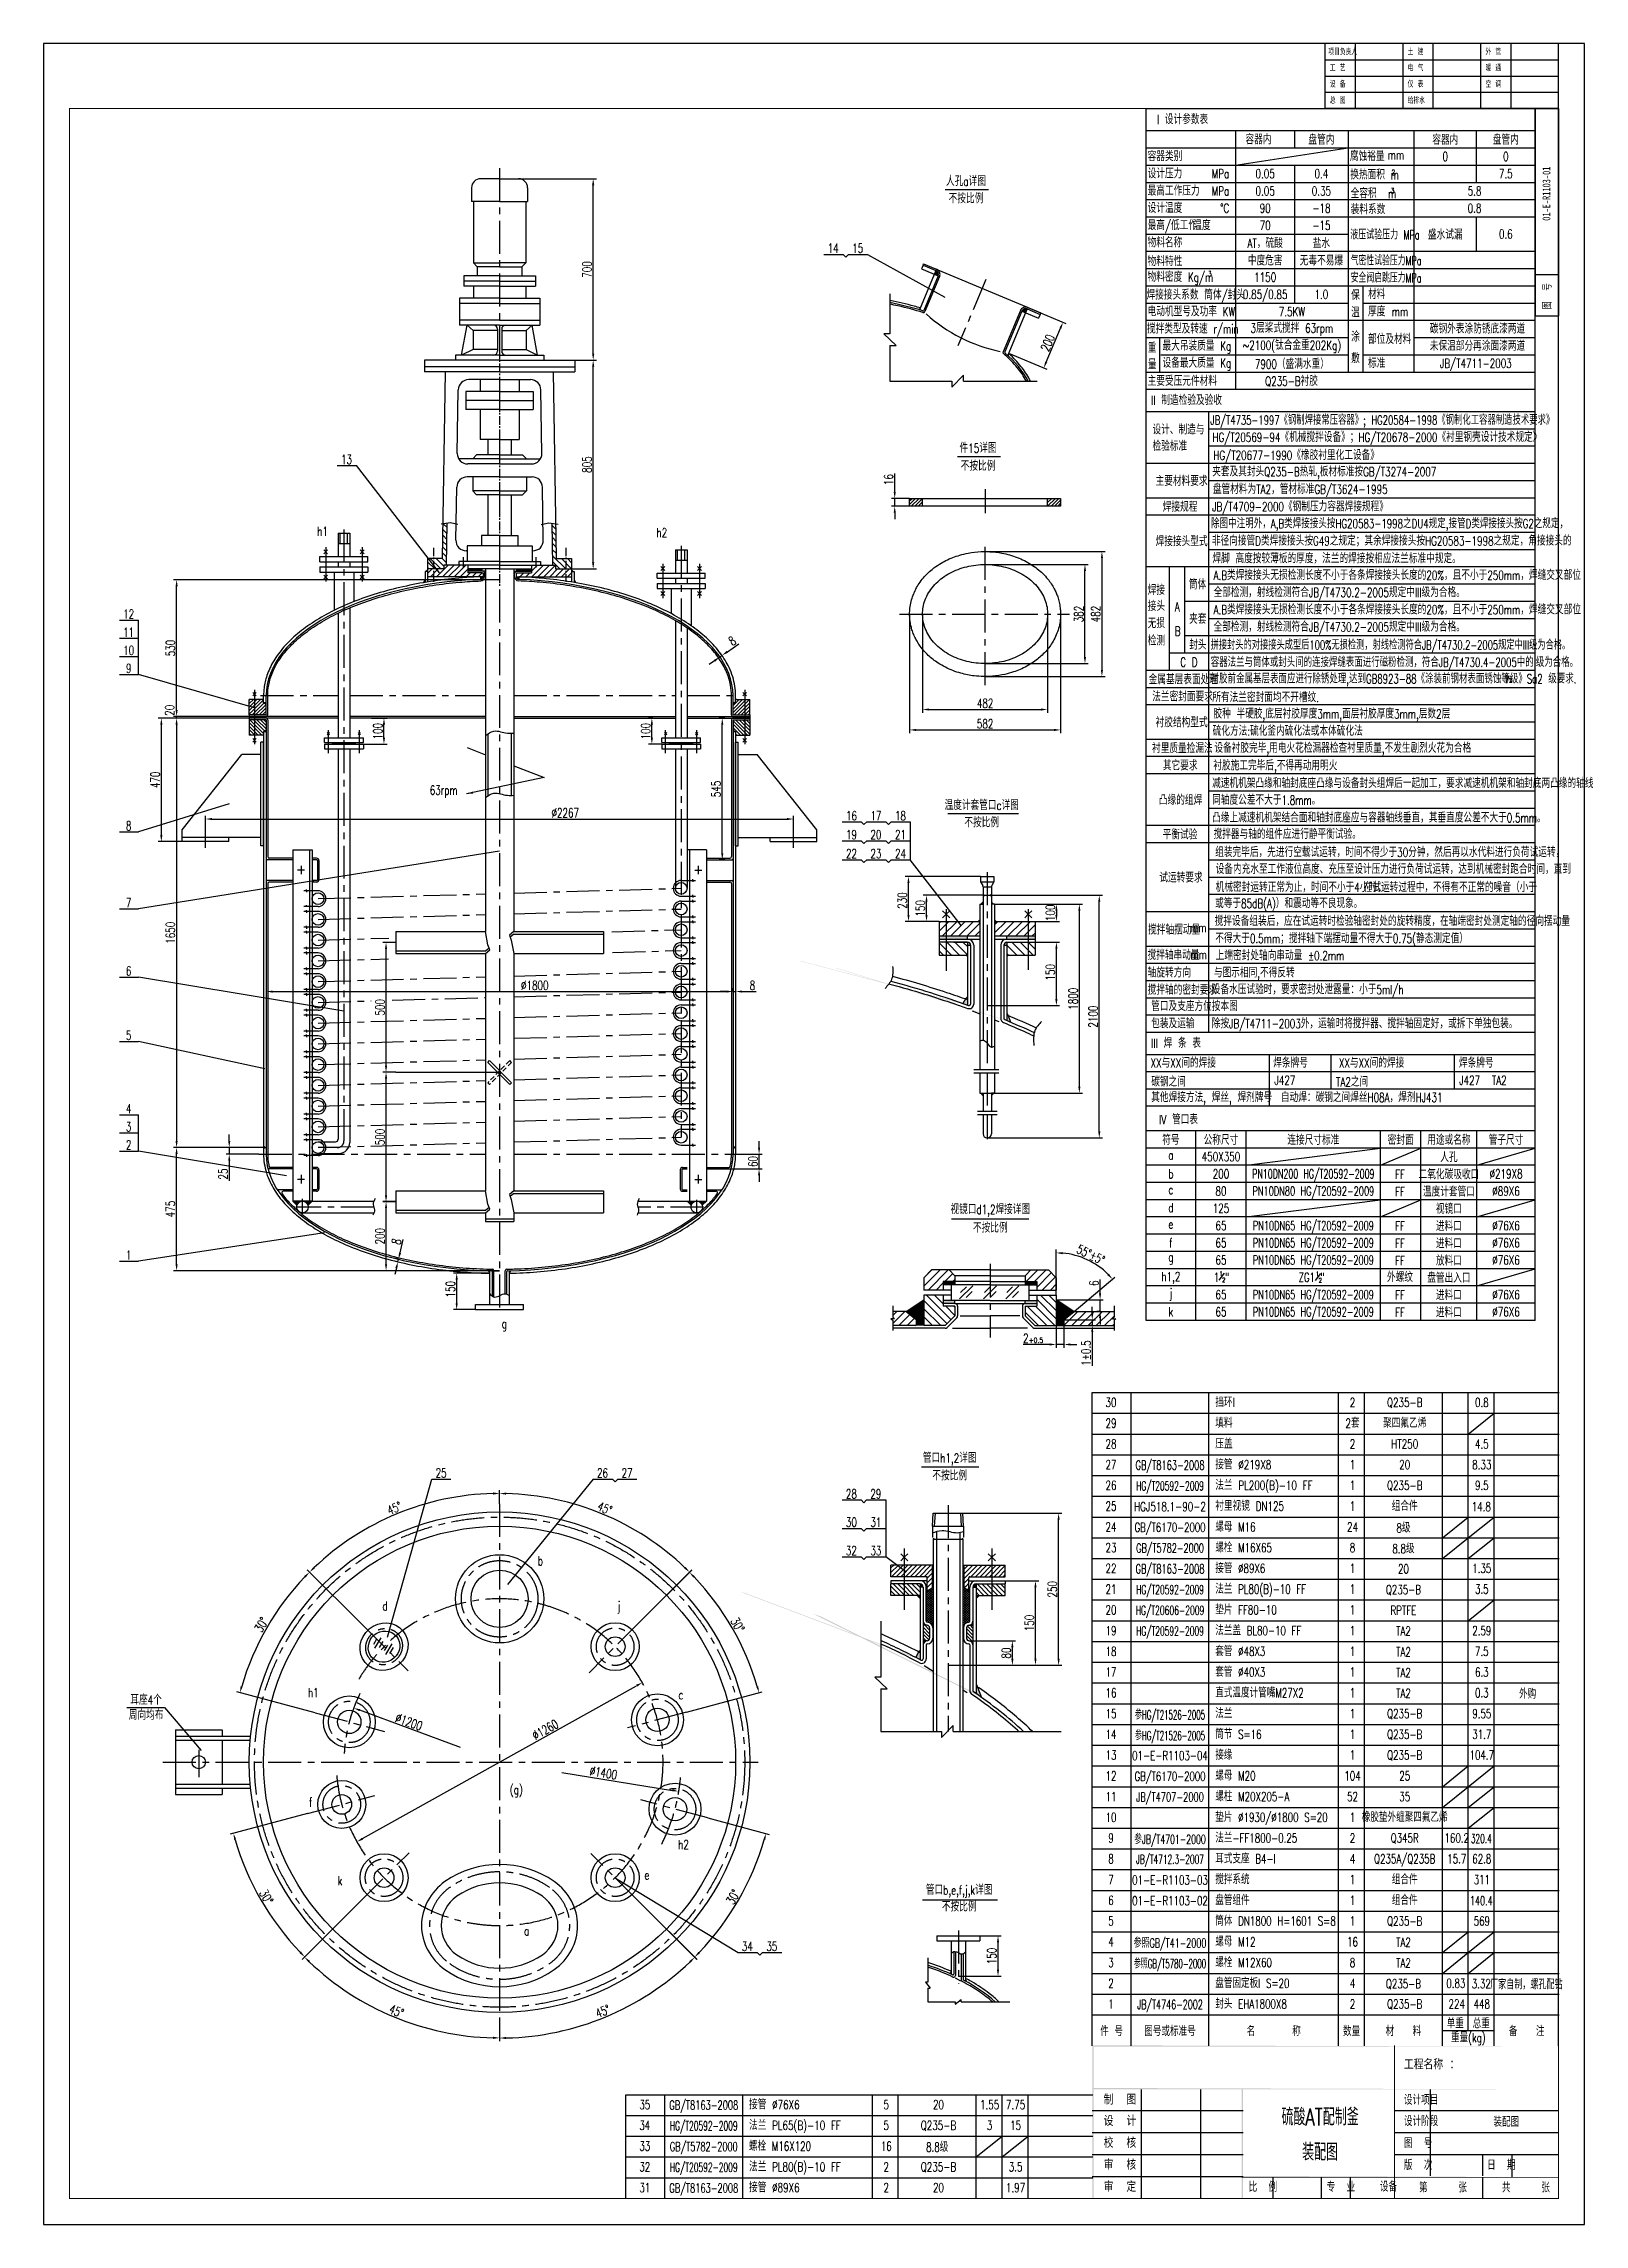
# Model space of a CAD drawing. Header units: millimetres. Extents: x 2887 to 8827, y -1619 to 6791.
import ezdxf
from ezdxf.enums import TextEntityAlignment as Align

# ---------------------------------------------------------------- set-up
doc = ezdxf.new("R2010")
doc.units = ezdxf.units.MM
for name, pattern in [('CENTER', [50.8, 31.75, -6.35, 6.35, -6.35]), ('DASHED', [19.05, 12.7, -6.35]), ('DIVIDE', [1.25, 0.5, -0.25, 0, -0.25, 0, -0.25])]:
    doc.linetypes.add(name, pattern=pattern)
doc.layers.get('0').update_dxf_attribs({"color": 2})
for name, color, linetype in [('1', 2, 'Continuous'), ('2', 1, 'Continuous'), ('6', 6, 'DIVIDE'), ('7标注层', 3, 'Continuous'), ('BZCC', 7, 'Continuous'), ('hgj', 1, 'Continuous'), ('hgjy', 7, 'Continuous'), ('K1', 4, 'Continuous'), ('尺寸线', 1, 'Continuous')]:
    doc.layers.add(name, color=color, linetype=linetype)
doc.styles.add('HZ', font='txt.shx', dxfattribs={"width": 0.75, "bigfont": 'hzfs.shx'})
doc.styles.add('ST', font='', dxfattribs={"width": 0.8})
doc.styles.add('仿宋1', font='txt.shx', dxfattribs={"width": 0.7, "bigfont": 'hzfs.shx'})
doc.styles.add('汉字仿宋', font='txt.shx', dxfattribs={"width": 0.7071, "bigfont": 'hzfs.shx'})
doc.styles.get('ST').set_extended_font_data('SimSun')
doc.dimstyles.new('绘图', dxfattribs={"dimscale": 10, "dimtxt": 3.5, "dimasz": 2.5, "dimexe": 1.25, "dimexo": 0, "dimtad": 1, "dimdec": 0, "dimdsep": 46, "dimtxsty": '汉字仿宋', "dimcen": 2.5, "dimclrd": 4, "dimclre": 4, "dimclrt": 7, "dimadec": 0, "dimazin": 0, "dimtfac": 1, "dimtdec": 0, "dimtmove": 0, "dimatfit": 0, "dimldrblk": 'NONE', "dimfxl": 1, "dimlwd": 25, "dimlwe": 25, "dimarcsym": 0})
pattern_1 = [(45, (-3034.908, -4612.951), (-15.71545, 15.71545), [])]
pattern_2 = [(45, (12090.059, 4978.599), (-6.735192, 6.735192), [])]

msp = doc.modelspace()

# ---------------------------------------------------------------- texts
at = {"style": '仿宋1', "width": 0.7}
for s, p in [('项目负责人', (7840.2, 6747.7)), ('土 建', (8146.1, 6747.7)), ('外 管', (8446.1, 6747.7)), ('设 备', (7846.1, 6622.7)), ('工 艺', (7846.1, 6685.2)), ('仪 表', (8146.1, 6622.7)), ('电 气', (8146.1, 6685.2)), ('暖 通', (8446.1, 6685.2)), ('空 调', (8446.1, 6622.7)), ('总 图', (7846.1, 6560.2)), ('给排水', (8146.1, 6560.2))]:
    msp.add_text(s, height=23.44, dxfattribs=at).set_placement(p)
at = {"style": 'ST', "width": 0.75}
msp.add_text('01-E-R1103-01', height=30, rotation=90, dxfattribs=at).set_placement((8681, 6212.8), align=Align.MIDDLE_CENTER)
at = {"color": 7, "style": 'HZ', "width": 0.75}
msp.add_text('图  号', height=30, rotation=90, dxfattribs=at).set_placement((8700.6, 5767.1))
at = {"linetype": 'Continuous', "lineweight": -3, "style": '汉字仿宋', "width": 0.7071}
for s, p in [('h1', (3962.6, 4882.2)), ('h2', (5270.7, 4877.3)), ('视镜口d1,2焊接详图', (6537.1, 2267.3)), ('不按比例', (6537.1, 2195.9)), ('g', (4663.8, 1826.9)), ('b', (4802.7, 912.4)), ('d', (4203.8, 738)), ('j', (5105.1, 738.5)), ('耳座4个', (3282.4, 375.5)), ('h1', (3926.9, 404.2)), ('c', (5344.4, 395.9)), ('周向均布', (3282.4, 317.2)), ('f', (3916.7, -18.4)), ('(g)', (4709.8, 30.1)), ('h2', (5354.4, -181.9)), ('k', (4029.6, -321.1)), ('e', (5213.2, -299.2)), ('管口b,e,f,j,k详图', (6417, -357.4)), ('不按比例', (6417, -422.1)), ('a', (4749.8, -514.7))]:
    msp.add_text(s, height=35, dxfattribs=at).set_placement(p, align=Align.BOTTOM_CENTER)
msp.add_text('20', height=35, rotation=90, dxfattribs=at).set_placement((3401.1, 4220.4), align=Align.BOTTOM_CENTER)
at = {"linetype": 'Continuous', "lineweight": -3, "char_height": 35, "attachment_point": 5, "style": '汉字仿宋'}
for s, insert, rotation in [('∅1200', (4295.6, 319.2), 339.61995), ('∅1400', (5045.6, 122.7), 350.73588)]:
    msp.add_mtext(s, dxfattribs=dict(at, insert=insert, rotation=rotation))
at = {"layer": '7标注层'}
for s, height, style, width, p in [(' I 设计参数表', 35, '汉字仿宋', 0.7071, (7157.4, 6498.7)), ('容器类别', 35, '汉字仿宋', 0.7071, (7143.6, 6356.2)), ('设计压力', 35, '汉字仿宋', 0.7071, (7143.6, 6289.7)), ('腐蚀裕量', 35, '汉字仿宋', 0.7071, (7923.5, 6356.2)), ('最高工作压力', 35, '汉字仿宋', 0.7071, (7143.6, 6223.2)), ('换热面积 m', 35, '汉字仿宋', 0.7071, (7924.9, 6285.5)), ('全容积  m', 35, '汉字仿宋', 0.7071, (7926.3, 6213.2)), ('设计温度', 35, '汉字仿宋', 0.7071, (7143.6, 6156.7)), ('装料系数', 35, '汉字仿宋', 0.7071, (7926.3, 6151.4)), ('最高/低工作', 35, '汉字仿宋', 0.7071, (7143.6, 6090.2)), ('温度', 35, '汉字仿宋', 0.7071, (7319.7, 6089.9)), ('液压试验压力 MPa', 35, '汉字仿宋', 0.651536, (7924.7, 6054)), ('物料名称', 35, '汉字仿宋', 0.7071, (7143.6, 6023.7)), ('物料特性', 35, '汉字仿宋', 0.7071, (7143.6, 5951.2)), ('气密性试验压力MPa', 35, '汉字仿宋', 0.638909, (7926.6, 5954.3)), ('物料密度 Kg/m', 35, '汉字仿宋', 0.7071, (7143.6, 5890.7)), ('安全阀启跳压力MPa', 35, '汉字仿宋', 0.638909, (7926.6, 5887.8)), ('焊接接头系数 筒体/封头', 35, '汉字仿宋', 0.7071, (7139.3, 5822.1)), ('材料', 35, '汉字仿宋', 0.7071, (7993.4, 5824.2)), ('电动机型号及功率 KW', 35, '汉字仿宋', 0.7071, (7143.6, 5757.7)), ('厚度', 35, '汉字仿宋', 0.7071, (7993.4, 5757.7)), ('搅拌类型及转速 r/min', 35, '汉字仿宋', 0.7071, (7141.2, 5691.2)), ('最大吊装质量 Kg', 35, '汉字仿宋', 0.7071, (7201, 5625.1)), ('部位及材料', 35, '汉字仿宋', 0.7071, (7993.4, 5651)), ('设备最大质量 Kg', 35, '汉字仿宋', 0.7071, (7201, 5559.5)), ('标准', 35, '汉字仿宋', 0.7071, (7993.4, 5558.2)), ('主要受压元件材料', 35, '汉字仿宋', 0.7071, (7143.6, 5489.6)), ('Q235-B衬胶', 35, '汉字仿宋', 0.7071, (7596.6, 5489.6)), ('II 制造检验及验收', 35, '汉字仿宋', 0.7071, (7157.4, 5415.7)), ('设计、制造与', 35, '汉字仿宋', 0.7071, (7162.3, 5302.2)), (' JB/T4735-1997《钢制焊接常压容器》; HG20584-1998《钢制化工容器制造技术要求》', 35, '汉字仿宋', 0.681552, (7364.3, 5339.5)), ('检验标准', 35, '汉字仿宋', 0.7071, (7162.3, 5238.9)), (' HG/T20569-94《机械搅拌设备》；HG/T20678-2000《衬里钢壳设计技术规定》', 35, '汉字仿宋', 0.7071, (7371.7, 5273.2)), ('HG/T20677-1990《橡胶衬里化工设备》', 35, '汉字仿宋', 0.7071, (7396.9, 5203.8)), ('夹套及其封头Q235-B热轧,板材标准按GB/T3274-2007', 35, '汉字仿宋', 0.7071, (7392.6, 5140.2)), ('主要材料要求', 35, '汉字仿宋', 0.7071, (7174.3, 5103.7)), ('盘管材料为TA2，管材标准GB/T3624-1995', 35, '汉字仿宋', 0.7071, (7395.2, 5072.7)), ('焊接规程', 35, '汉字仿宋', 0.7071, (7201.9, 5004.1)), ('除图中注明外，A,B类焊接接头按HG20583-1998之DU4规定,接管D类焊接接头按G2之规定，', 35, '汉字仿宋', 0.697844, (7387.8, 4940.5)), ('JB/T4709-2000《钢制压力容器焊接规程》', 35, '汉字仿宋', 0.7071, (7392.3, 5005.4)), ('焊接接头型式', 35, '汉字仿宋', 0.7071, (7174.3, 4871.1)), ('非径向接管D类焊接接头按G49之规定；其余焊接接头按HG20583-1998之规定，角接接头的', 35, '汉字仿宋', 0.7071, (7391.3, 4873.7)), ('焊脚 高度按较薄板的厚度，法兰的焊接按相应法兰标准中规定。', 35, '汉字仿宋', 0.7071, (7393.4, 4805.4)), ('筒体', 35, '汉字仿宋', 0.7071, (7302.5, 4704.7)), ('A.B类焊接接头无损检测长度不小于各条焊接接头长度的20%，且不小于250mm，焊缝交叉部位', 35, '汉字仿宋', 0.7071, (7397.8, 4741.2)), ('接头', 35, '汉字仿宋', 0.7071, (7144, 4621.4)), ('焊接', 35, '汉字仿宋', 0.7071, (7144, 4683.4)), ('A', 35, '汉字仿宋', 0.7071, (7248.3, 4619.5)), ('全部检测，射线检测符合JB/T4730.2-2005规定中III级为合格。', 35, '汉字仿宋', 0.7071, (7397.8, 4674.7)), ('A.B类焊接接头无损检测长度不小于各条焊接接头长度的20%，且不小于250mm，焊缝交叉部位', 35, '汉字仿宋', 0.7071, (7397.8, 4608.2)), ('无损', 35, '汉字仿宋', 0.7071, (7144, 4554.9)), ('B', 35, '汉字仿宋', 0.7071, (7248.3, 4525.7)), ('夹套', 35, '汉字仿宋', 0.7071, (7303.6, 4571.7)), ('全部检测，射线检测符合JB/T4730.2-2005规定中III级为合格。', 35, '汉字仿宋', 0.7071, (7397.8, 4541.7)), ('检测', 35, '汉字仿宋', 0.7071, (7144, 4488.3)), ('封头', 35, '汉字仿宋', 0.7071, (7303.9, 4472)), ('拼接封头的对接接头成型后100%无损检测，射线检测符合JB/T4730.2-2005规定中III级为合格。', 35, '汉字仿宋', 0.672137, (7386.3, 4472.1)), ('C D', 35, '汉字仿宋', 0.7071, (7269.4, 4406.1)), ('容器法兰与筒体或封头间的连接焊缝表面进行磁粉检测，符合JB/T4730.4-2005中的I级为合格。', 35, '汉字仿宋', 0.689059, (7387, 4405.5)), ('胶种 半硬胶,底层衬胶厚度3mm,面层衬胶厚度3mm,层数2层', 35, '汉字仿宋', 0.7071, (7397.5, 4206.5)), ('衬胶结构型式', 35, '汉字仿宋', 0.7071, (7174.5, 4172.9)), ('硫化方法:硫化釜内硫化法或本体硫化法', 35, '汉字仿宋', 0.7071, (7394.3, 4140.2)), ('衬里质量捡漏法', 35, '汉字仿宋', 0.7071, (7160.6, 4073.1)), ('设备衬胶完毕,用电火花检漏器检查衬里质量,不发生剧烈火花为合格', 35, '汉字仿宋', 0.7071, (7401, 4074.4)), ('其它要求', 35, '汉字仿宋', 0.7071, (7202.4, 4006.6)), ('减速机机架凸缘和轴封底座凸缘与设备封头组焊后一起加工，要求减速机机架和轴封底两凸缘的轴线', 35, '汉字仿宋', 0.7071, (7392.3, 3938.5)), ('衬胶施工完毕后,不得再动用明火', 35, '汉字仿宋', 0.7071, (7397, 4006.9)), ('凸缘的组焊', 35, '汉字仿宋', 0.7071, (7187, 3873.6)), ('同轴度公差不大于1.8mm。', 35, '汉字仿宋', 0.7071, (7392.3, 3874)), ('凸缘上减速机机架结合面和轴封底座应与容器轴线垂直，其垂直度公差不大于0.5mm。', 35, '汉字仿宋', 0.7071, (7392.3, 3805.7)), ('平衡试验', 35, '汉字仿宋', 0.7071, (7201.7, 3740.5)), ('搅拌器与轴的组件应进行静平衡试验。', 35, '汉字仿宋', 0.7071, (7397.8, 3742.3)), ('组装完毕后，先进行空载试运转，时间不得少于30分钟，然后再以水代料进行负荷试运转，', 35, '汉字仿宋', 0.7071, (7404.2, 3672.6)), ('设备内充水至工作液位高度、充压至设计压力进行负荷试运转，达到机械密封跑合时间，直到', 35, '汉字仿宋', 0.7071, (7405.9, 3607.4)), ('试运转要求', 35, '汉字仿宋', 0.7071, (7188.6, 3574.2)), ('机械密封运转正常为止，时间不小于4小时。', 35, '汉字仿宋', 0.7071, (7405.9, 3537.5)), ('在试运转过程中，不得有不正常的噪音（小于', 35, '汉字仿宋', 0.7071, (7976.6, 3537.2)), ('或等于85dB(A)）和震动等不良现象。', 35, '汉字仿宋', 0.7071, (7403.8, 3475.5)), ('搅拌轴摆动量', 35, '汉字仿宋', 0.7071, (7145.5, 3373.5)), ('搅拌设备组装后，应在试运转时检验轴密封处的旋转精度，在轴端密封处测定轴的径向摆动量 ', 35, '汉字仿宋', 0.7071, (7402.2, 3407)), ('不得大于0.5mm；搅拌轴下端摆动量不得大于0.75(静态测定值）', 35, '汉字仿宋', 0.7071, (7404.4, 3340.3)), ('搅拌轴串动量', 35, '汉字仿宋', 0.7071, (7143.3, 3276.1)), ('上端密封处轴向串动量 %%p0.2mm', 35, '汉字仿宋', 0.7071, (7405.9, 3274.2)), ('轴旋转方向', 35, '汉字仿宋', 0.7071, (7143.9, 3207.9)), ('与图示相同,不得反转', 35, '汉字仿宋', 0.7071, (7399.2, 3207.9)), ('搅拌轴的密封要求', 35, '汉字仿宋', 0.7071, (7143.9, 3141.4)), ('设备水压试验时，要求密封处泄露量：小于5ml/h', 35, '汉字仿宋', 0.7071, (7390.9, 3143.4)), ('包装及运输', 35, '汉字仿宋', 0.7071, (7157.4, 3012.2)), ('管口及支座方位', 35, '汉字仿宋', 0.7071, (7157.4, 3078.7)), ('按本图', 35, '汉字仿宋', 0.7071, (7390.9, 3078.7)), ('除按JB/T4711-2003外，运输时将搅拌器、搅拌轴固定好，或拆下单独包装。', 35, '汉字仿宋', 0.7071, (7390.5, 3012.2)), ('III 焊 条 表', 35, '汉字仿宋', 0.7071, (7157.4, 2936.2)), ('XX与XX间的焊接', 35, '汉字仿宋', 0.7071, (7155.2, 2860.2)), ('焊条牌号', 35, '汉字仿宋', 0.7071, (7627.9, 2860.2)), ('XX与XX间的焊接', 35, '汉字仿宋', 0.7071, (7881.1, 2860.2)), ('焊条牌号', 35, '汉字仿宋', 0.7071, (8343.8, 2860.2)), ('碳钢之间', 35, '汉字仿宋', 0.7071, (7157.4, 2787.2)), ('J427', 35, '汉字仿宋', 0.7071, (7632.4, 2793.7)), ('TA2之间', 35, '汉字仿宋', 0.7071, (7869.9, 2787.2)), ('J427', 35, '汉字仿宋', 0.7071, (8344.9, 2793.7)), ('TA2', 35, '汉字仿宋', 0.7071, (8470.5, 2793.7)), ('其他焊接方法, 焊丝, 焊剂牌号', 35, '汉字仿宋', 0.7071, (7157.4, 2727.2)), ('自动焊：碳钢之间焊丝H08A，焊剂HJ431', 35, '汉字仿宋', 0.7071, (7657.4, 2727.2)), (' IV 管口表', 35, '汉字仿宋', 0.7071, (7165.9, 2641.7)), ('1', 17.5, '汉字仿宋', 0.7071, (7420, 2048.1)), ('2', 17.5, '汉字仿宋', 0.7071, (7430.8, 2023.4)), ('1', 17.5, '汉字仿宋', 0.7071, (7791.9, 2046.9)), ('2', 17.5, '汉字仿宋', 0.7071, (7802.6, 2022.1)), ('挡环I', 35, '汉字仿宋', 0.7071, (7404.4, 1551.2)), ('填料', 35, '汉字仿宋', 0.7071, (7404.4, 1471.2)), ('压盖', 35, '汉字仿宋', 0.7071, (7404.4, 1391.2)), ('接管 %%C219X8', 35, '汉字仿宋', 0.7071, (7404.4, 1311.2)), ('法兰 PL200(B)-10 FF', 35, '汉字仿宋', 0.7071, (7404.4, 1231.2)), ('衬里视镜 DN125', 35, '汉字仿宋', 0.7071, (7404.4, 1151.2)), ('螺母 M16', 35, '仿宋1', 0.7, (7404.4, 1071.2)), ('螺栓 M16X65', 35, '仿宋1', 0.7, (7404.4, 991.2)), ('接管 %%C89X6', 35, '仿宋1', 0.7, (7404.4, 911.2)), ('法兰 PL80(B)-10 FF', 35, '仿宋1', 0.7, (7404.4, 831.2)), ('垫片 FF80-10 ', 35, '仿宋1', 0.7, (7404.4, 751.2)), ('法兰盖 BL80-10 FF', 35, '仿宋1', 0.7, (7404.4, 671.2)), ('套管 %%C48X3', 35, '仿宋1', 0.7, (7404.4, 591.2)), ('套管 %%C40X3', 35, '仿宋1', 0.7, (7404.4, 511.2)), ('直式温度计管嘴M27X2', 35, '仿宋1', 0.7, (7404.4, 431.2)), ('外购', 35, '仿宋1', 0.7, (8575.7, 426.4)), ('法兰', 35, '仿宋1', 0.7, (7404.4, 351.2)), ('筒节 S=16', 35, '仿宋1', 0.7, (7404.4, 271.2)), ('接缘', 35, '仿宋1', 0.7, (7404.4, 191.2)), ('螺母 M20', 35, '仿宋1', 0.7, (7404.4, 111.2)), ('螺柱 M20X205-A', 35, '仿宋1', 0.7, (7404.4, 31.2)), ('垫片 %%C1930/%%C1800 S=20', 35, '仿宋1', 0.7, (7404.4, -48.8)), ('法兰-FF1800-0.25', 35, '仿宋1', 0.7, (7404.4, -128.8)), ('耳式支座 B4-I', 35, '仿宋1', 0.7, (7404.4, -208.8)), ('搅拌系统', 35, '仿宋1', 0.7, (7404.4, -288.8)), ('盘管组件', 35, '仿宋1', 0.7, (7404.4, -368.8)), ('筒体 DN1800 H=1601 S=8', 35, '仿宋1', 0.7, (7404.4, -448.8)), ('螺母 M12', 35, '仿宋1', 0.7, (7404.4, -528.8)), ('螺栓 M12X60', 35, '仿宋1', 0.7, (7404.4, -608.8)), ('盘管固定板I S=20', 35, '仿宋1', 0.7, (7404.4, -688.8)), ('封头 EHA1800X8', 35, '仿宋1', 0.7, (7404.4, -768.8)), ('接管 %%C76X6', 35, '汉字仿宋', 0.7071, (5606.9, -1156.8)), ('法兰 PL65(B)-10 FF', 35, '汉字仿宋', 0.7071, (5606.9, -1236.8)), ('螺栓 M16X120', 35, '仿宋1', 0.7, (5606.9, -1316.8)), ('法兰 PL80(B)-10 FF', 35, '汉字仿宋', 0.7071, (5606.9, -1396.8)), ('接管 %%C89X6', 35, '汉字仿宋', 0.7071, (5606.9, -1476.8))]:
    msp.add_text(s, height=height, dxfattribs=dict(at, style=style, width=width)).set_placement(p, align=Align.MIDDLE_LEFT)
for s, style, width, p in [('容器内', '汉字仿宋', 0.7071, (7570.9, 6420.9)), ('盘管内', '汉字仿宋', 0.7071, (7813.5, 6419.8)), ('容器内', '汉字仿宋', 0.7071, (8291.1, 6419.6)), ('盘管内', '汉字仿宋', 0.7071, (8524.5, 6419.8)), ('0', '汉字仿宋', 0.7071, (8291.1, 6356.2)), ('0', '汉字仿宋', 0.7071, (8524.5, 6356.2)), ('人孔a详图', '汉字仿宋', 0.7071, (6443.2, 6260.3)), ('0.05', '汉字仿宋', 0.7071, (7596.8, 6289.7)), ('0.05', '汉字仿宋', 0.7071, (7596.8, 6223.2)), ('0.35', '汉字仿宋', 0.7071, (7813.5, 6223.2)), ('0.4', '汉字仿宋', 0.7071, (7813.5, 6289.7)), ('5.8', '汉字仿宋', 0.7071, (8403.9, 6223.2)), ('7.5', '汉字仿宋', 0.7071, (8524.5, 6289.7)), ('不按比例', '汉字仿宋', 0.7071, (6443.2, 6193.4)), ('90', '汉字仿宋', 0.7071, (7596.8, 6156.7)), ('-18', '汉字仿宋', 0.7071, (7813.5, 6156.7)), ('0.8', '汉字仿宋', 0.7071, (8403.9, 6156.7)), ('70', '汉字仿宋', 0.7071, (7596.8, 6090.2)), ('-15', '汉字仿宋', 0.7071, (7813.5, 6090.2)), ('盛水试漏', '汉字仿宋', 0.7071, (8291.1, 6053.9)), ('0.6', '汉字仿宋', 0.7071, (8524.5, 6056.9)), ('AT，硫酸', '汉字仿宋', 0.7071, (7596.8, 6021.1)), ('中度危害', '汉字仿宋', 0.7071, (7596.8, 5954.1)), ('无毒不易爆', '汉字仿宋', 0.7071, (7813.5, 5953.8)), ('盐水', '汉字仿宋', 0.7071, (7813.5, 6020.6)), ('1150', '汉字仿宋', 0.7071, (7596.8, 5890.7)), ('0.85/0.85', '汉字仿宋', 0.7071, (7596.8, 5824.2)), ('1.0', '汉字仿宋', 0.7071, (7813.5, 5824.2)), ('7.5KW', '汉字仿宋', 0.7071, (7699.7, 5757.7)), ('~2100(钛合金重202Kg)', '汉字仿宋', 0.7071, (7699.7, 5627.9)), ('3层桨式搅拌 63rpm', '汉字仿宋', 0.7071, (7699.7, 5694)), ('碳钢外表涂防锈底漆两道', '汉字仿宋', 0.7071, (8415.2, 5691.2)), ('未保温部分再涂面漆两道', '汉字仿宋', 0.7071, (8415.2, 5624.7)), ('7900（盛满水重）', '汉字仿宋', 0.7071, (7699.7, 5555.3)), ('JB/T4711-2003', '汉字仿宋', 0.7071, (8408.9, 5558.2)), ('件15详图', '汉字仿宋', 0.7071, (6489.8, 5231.2)), ('不按比例', '汉字仿宋', 0.7071, (6489.8, 5161.9)), ('温度计套管口c详图', '汉字仿宋', 0.7071, (6503.9, 3854)), ('不按比例', '汉字仿宋', 0.7071, (6503.9, 3787.1)), ('符号', '汉字仿宋', 0.7071, (7233.3, 2562.5)), ('公称尺寸', '汉字仿宋', 0.7071, (7426.4, 2562.6)), ('连接尺寸标准', '汉字仿宋', 0.7071, (7782.5, 2562.5)), ('密封面', '汉字仿宋', 0.7071, (8119.2, 2562.5)), ('用途或名称', '汉字仿宋', 0.7071, (8305.1, 2562.6)), ('管子尺寸', '汉字仿宋', 0.7071, (8525.3, 2562.6)), ('a', '汉字仿宋', 0.7071, (7233.3, 2505)), ('b', '汉字仿宋', 0.7071, (7233.3, 2432.7)), ('450X350', '汉字仿宋', 0.7071, (7426.4, 2499.2)), ('200', '汉字仿宋', 0.7071, (7426.4, 2432.7)), ('PN10DN200 HG/T20592-2009', '汉字仿宋', 0.636839, (7782.5, 2432.7)), ('FF', '汉字仿宋', 0.7071, (8116.5, 2430.9)), ('二氧化碳吸收口', '汉字仿宋', 0.7071, (8305.1, 2429.6)), ('人孔', '汉字仿宋', 0.7071, (8305.1, 2496.1)), ('%%C219X8', '汉字仿宋', 0.7071, (8525.3, 2432.7)), ('c', '汉字仿宋', 0.7071, (7233.3, 2372)), ('80', '汉字仿宋', 0.7071, (7426.4, 2366.2)), ('PN10DN80 HG/T20592-2009', '汉字仿宋', 0.66078, (7782.5, 2366.2)), ('FF', '汉字仿宋', 0.7071, (8116.5, 2364.4)), ('温度计套管口', '汉字仿宋', 0.7071, (8305.1, 2363.1)), ('%%C89X6', '汉字仿宋', 0.7071, (8525.3, 2366.2)), ('d', '汉字仿宋', 0.7071, (7233.3, 2302.6)), ('125', '汉字仿宋', 0.7071, (7426.4, 2299.7)), ('视镜口', '汉字仿宋', 0.7071, (8305.1, 2296.6)), ('e', '汉字仿宋', 0.7071, (7233.3, 2239)), ('65', '汉字仿宋', 0.7071, (7426.4, 2233.2)), ('PN10DN65 HG/T20592-2009', '汉字仿宋', 0.655849, (7782.5, 2233.2)), ('PN10DN65 HG/T20592-2009', '汉字仿宋', 0.655849, (7782.5, 2166.7)), ('FF', '汉字仿宋', 0.7071, (8116.5, 2231.4)), ('进料口', '汉字仿宋', 0.7071, (8305.1, 2230)), ('%%C76X6', '汉字仿宋', 0.7071, (8525.3, 2233.2)), ('g', '汉字仿宋', 0.7071, (7233.3, 2111.9)), ('f', '汉字仿宋', 0.7071, (7233.3, 2166.7)), ('65', '汉字仿宋', 0.7071, (7426.4, 2166.7)), ('65', '汉字仿宋', 0.7071, (7426.4, 2100.2)), ('PN10DN65 HG/T20592-2009', '汉字仿宋', 0.655849, (7782.5, 2100.2)), ('FF', '汉字仿宋', 0.7071, (8116.5, 2164.9)), ('FF', '汉字仿宋', 0.7071, (8116.5, 2098.4)), ('放料口', '汉字仿宋', 0.7071, (8305.1, 2097)), ('进料口', '汉字仿宋', 0.7071, (8305.1, 2163.5)), ('%%C76X6', '汉字仿宋', 0.7071, (8525.3, 2166.7)), ('%%C76X6', '汉字仿宋', 0.7071, (8525.3, 2100.2)), ('h1,2', '汉字仿宋', 0.7071, (7233.3, 2036.6)), ('1 "', '汉字仿宋', 0.7071, (7428.7, 2033.7)), ('ZG1 "', '汉字仿宋', 0.678563, (7775.8, 2033.7)), ('外螺纹', '汉字仿宋', 0.7071, (8116.5, 2033.7)), ('盘管出入口', '汉字仿宋', 0.7071, (8305.1, 2030.5)), ('j', '汉字仿宋', 0.7071, (7233.3, 1973)), ('65', '汉字仿宋', 0.7071, (7426.4, 1967.2)), ('PN10DN65 HG/T20592-2009', '汉字仿宋', 0.655849, (7782.5, 1967.2)), ('FF', '汉字仿宋', 0.7071, (8116.5, 1965.4)), ('进料口', '汉字仿宋', 0.7071, (8305.1, 1964)), ('%%C76X6', '汉字仿宋', 0.7071, (8525.3, 1967.2)), ('k', '汉字仿宋', 0.7071, (7233.3, 1900.7)), ('65', '汉字仿宋', 0.7071, (7426.4, 1900.7)), ('PN10DN65 HG/T20592-2009', '汉字仿宋', 0.655849, (7782.5, 1900.7)), ('FF', '汉字仿宋', 0.7071, (8116.5, 1898.9)), ('进料口', '汉字仿宋', 0.7071, (8305.1, 1897.5)), ('%%C76X6', '汉字仿宋', 0.7071, (8525.3, 1900.7)), ('30', '仿宋1', 0.7, (7002.4, 1551.2)), ('2', '汉字仿宋', 0.7071, (7933.5, 1551.2)), ('Q235-B', '汉字仿宋', 0.7071, (8134.7, 1551.2)), ('0.8', '汉字仿宋', 0.7071, (8432, 1551.2)), ('29', '仿宋1', 0.7, (7002.4, 1471.2)), ('2套', '汉字仿宋', 0.7071, (7933.5, 1471.2)), ('聚四氟乙烯', '汉字仿宋', 0.7071, (8134.7, 1471.2)), ('管口h1,2详图', '汉字仿宋', 0.7071, (6380.5, 1336.5)), ('28', '仿宋1', 0.7, (7002.4, 1391.2)), ('2', '汉字仿宋', 0.7071, (7933.5, 1391.2)), ('HT250', '汉字仿宋', 0.7071, (8134.7, 1391.2)), ('4.5', '汉字仿宋', 0.7071, (8432, 1391.2)), ('不按比例', '汉字仿宋', 0.7071, (6380.5, 1268.2)), ('27', '仿宋1', 0.7, (7002.4, 1311.2)), ('GB/T8163-2008', '汉字仿宋', 0.66649, (7229.9, 1309.4)), ('1', '汉字仿宋', 0.7071, (7933.5, 1311.2)), ('20', '汉字仿宋', 0.7071, (8134.7, 1311.2)), ('8.33', '汉字仿宋', 0.7071, (8432, 1311.2)), ('26', '仿宋1', 0.7, (7002.4, 1231.2)), ('HG/T20592-2009', '汉字仿宋', 0.607018, (7229.9, 1229.4)), ('1', '汉字仿宋', 0.7071, (7933.5, 1231.2)), ('Q235-B', '汉字仿宋', 0.7071, (8134.7, 1231.2)), ('9.5', '汉字仿宋', 0.7071, (8432, 1231.2)), ('25', '仿宋1', 0.7, (7002.4, 1151.2)), ('HGJ518.1-90-2', '汉字仿宋', 0.7071, (7229.9, 1149.4)), ('GB/T6170-2000', '仿宋1', 0.685263, (7229.9, 1069.4)), ('1', '汉字仿宋', 0.7071, (7933.5, 1151.2)), ('组合件', '汉字仿宋', 0.7071, (8134.7, 1151.2)), ('14.8', '汉字仿宋', 0.7071, (8429.9, 1149.4)), ('24', '仿宋1', 0.7, (7002.4, 1071.2)), ('GB/T5782-2000', '仿宋1', 0.655369, (7229.9, 989.4)), ('24', '仿宋1', 0.7, (7933.5, 1071.2)), ('8级', '仿宋1', 0.7, (8129.9, 1067.2)), ('23', '仿宋1', 0.7, (7002.4, 991.2)), ('22', '仿宋1', 0.7, (7002.4, 911.2)), ('GB/T8163-2008', '仿宋1', 0.665795, (7229.9, 909.4)), ('8', '仿宋1', 0.7, (7933.5, 991.2)), ('1', '仿宋1', 0.7, (7933.5, 911.2)), ('8.8级', '仿宋1', 0.7, (8129.9, 987.2)), ('20', '仿宋1', 0.7, (8129.9, 909.4)), ('1.35', '仿宋1', 0.7, (8432, 911.2)), ('21', '仿宋1', 0.7, (7002.4, 831.2)), ('HG/T20592-2009', '仿宋1', 0.606522, (7229.9, 829.4)), ('1', '仿宋1', 0.7, (7933.5, 831.2)), ('Q235-B', '仿宋1', 0.7, (8129.9, 829.4)), ('3.5', '仿宋1', 0.7, (8432, 831.2)), ('20', '仿宋1', 0.7, (7002.4, 751.2)), ('HG/T20606-2009', '仿宋1', 0.614151, (7229.9, 749.4)), ('1', '仿宋1', 0.7, (7933.5, 751.2)), ('RPTFE', '仿宋1', 0.7, (8129.9, 749.4)), ('19', '仿宋1', 0.7, (7002.4, 671.2)), ('HG/T20592-2009', '仿宋1', 0.606522, (7229.9, 669.4)), ('1', '仿宋1', 0.7, (7933.5, 671.2)), ('TA2', '仿宋1', 0.7, (8129.9, 669.4)), ('2.59', '仿宋1', 0.7, (8432, 671.2)), ('18', '仿宋1', 0.7, (7002.4, 591.2)), ('1', '仿宋1', 0.7, (7933.5, 591.2)), ('TA2', '仿宋1', 0.7, (8129.9, 589.4)), ('7.5', '仿宋1', 0.7, (8432, 591.2)), ('17', '仿宋1', 0.7, (7002.4, 511.2)), ('1', '仿宋1', 0.7, (7933.5, 511.2)), ('TA2', '仿宋1', 0.7, (8129.9, 509.4)), ('6.3', '仿宋1', 0.7, (8432, 511.2)), ('16', '仿宋1', 0.7, (7002.4, 431.2)), ('1', '仿宋1', 0.7, (7933.5, 431.2)), ('TA2', '仿宋1', 0.7, (8129.9, 429.4)), ('0.3', '仿宋1', 0.7, (8432, 431.2)), ('15', '仿宋1', 0.7, (7002.4, 351.2)), ('参HG/T21526-2005', '仿宋1', 0.566087, (7229.9, 346.5)), ('1', '仿宋1', 0.7, (7933.5, 351.2)), ('Q235-B', '仿宋1', 0.7, (8134.7, 351.2)), ('9.55', '仿宋1', 0.7, (8432, 351.2)), ('14', '仿宋1', 0.7, (7002.4, 271.2)), ('参HG/T21526-2005', '仿宋1', 0.566087, (7229.9, 266.5)), ('1', '仿宋1', 0.7, (7933.5, 271.2)), ('Q235-B', '仿宋1', 0.7, (8134.7, 271.2)), ('31.7', '仿宋1', 0.7, (8432, 271.2)), ('13', '仿宋1', 0.7, (7002.4, 191.2)), ('01-E-R1103-04', '仿宋1', 0.7, (7229.9, 189.4)), ('1', '仿宋1', 0.7, (7933.5, 191.2)), ('Q235-B', '仿宋1', 0.7, (8134.7, 191.2)), ('104.7', '仿宋1', 0.7, (8432, 191.2)), ('12', '仿宋1', 0.7, (7002.4, 111.2)), ('GB/T6170-2000', '仿宋1', 0.685263, (7229.9, 109.4)), ('104', '仿宋1', 0.7, (7933.5, 111.2)), ('25', '仿宋1', 0.7, (8134.7, 111.2)), ('11', '仿宋1', 0.7, (7002.4, 31.2)), ('JB/T4707-2000', '仿宋1', 0.666553, (7229.9, 29.4)), ('52', '仿宋1', 0.7, (7933.5, 31.2)), ('35', '仿宋1', 0.7, (8134.7, 31.2)), ('10', '仿宋1', 0.7, (7002.4, -48.8)), ('1', '仿宋1', 0.7, (7933.5, -48.8)), ('橡胶垫外缠聚四氟乙烯', '仿宋1', 0.7, (8134.7, -48.8)), ('9', '仿宋1', 0.7, (7002.4, -128.8)), ('参JB/T4701-2000', '仿宋1', 0.628909, (7229.9, -133.5)), ('2', '仿宋1', 0.7, (7933.5, -128.8)), ('Q345R', '仿宋1', 0.7, (8134.7, -128.8)), ('160.2', '仿宋1', 0.7, (8335.3, -128.8)), ('320.4', '仿宋1', 0.594624, (8429.9, -130.6)), ('8', '仿宋1', 0.7, (7002.4, -208.8)), ('JB/T4712.3-2007', '仿宋1', 0.59908, (7229.9, -210.6)), ('4', '仿宋1', 0.7, (7933.5, -208.8)), ('Q235A/Q235B', '仿宋1', 0.7, (8134.7, -208.8)), ('15.7', '仿宋1', 0.7, (8335.3, -208.8)), ('62.8', '仿宋1', 0.7, (8432, -208.8)), ('7', '仿宋1', 0.7, (7002.4, -288.8)), ('01-E-R1103-03', '仿宋1', 0.7, (7229.9, -290.6)), ('1', '仿宋1', 0.7, (7933.5, -288.8)), ('组合件', '仿宋1', 0.7, (8134.7, -288.8)), ('311', '仿宋1', 0.7, (8432, -288.8)), ('6', '仿宋1', 0.7, (7002.4, -368.8)), ('01-E-R1103-02', '仿宋1', 0.7, (7229.9, -370.6)), ('1', '仿宋1', 0.7, (7933.5, -368.8)), ('组合件', '仿宋1', 0.7, (8134.7, -368.8)), ('140.4', '仿宋1', 0.650588, (8429.9, -370.6)), ('5', '仿宋1', 0.7, (7002.4, -448.8)), ('1', '仿宋1', 0.7, (7933.5, -448.8)), ('Q235-B', '仿宋1', 0.7, (8134.7, -448.8)), ('569', '仿宋1', 0.7, (8432, -448.8)), ('4', '仿宋1', 0.7, (7002.4, -528.8)), ('参照GB/T41-2000', '仿宋1', 0.646689, (7229.9, -533.5)), ('16', '仿宋1', 0.7, (7933.5, -528.8)), ('TA2', '仿宋1', 0.7, (8129.9, -530.6)), ('3', '仿宋1', 0.7, (7002.4, -608.8)), ('2', '仿宋1', 0.7, (7002.4, -688.8)), ('参照GB/T5780-2000', '仿宋1', 0.563832, (7229.9, -613.5)), ('8', '仿宋1', 0.7, (7933.5, -608.8)), ('4', '仿宋1', 0.7, (7933.5, -688.8)), ('TA2', '仿宋1', 0.7, (8129.9, -610.6)), ('0.83', '仿宋1', 0.7, (8332, -688.8)), ('厂家自制，螺孔配钻', '仿宋1', 0.656975, (8603.6, -693.8)), ('1', '仿宋1', 0.7, (7002.4, -768.8)), ('JB/T4746-2002', '仿宋1', 0.646689, (7229.9, -770.6)), ('2', '仿宋1', 0.7, (7933.5, -768.8)), ('Q235-B', '仿宋1', 0.7, (8129.9, -690.6)), ('Q235-B', '仿宋1', 0.7, (8134.7, -768.8)), ('224', '仿宋1', 0.7, (8335.3, -768.8)), ('3.32', '仿宋1', 0.7, (8429.9, -690.6)), ('448', '仿宋1', 0.7, (8432, -768.8)), ('35', '仿宋1', 0.7, (5204.9, -1156.8)), ('GB/T8163-2008', '汉字仿宋', 0.66649, (5432.4, -1158.6)), ('5', '汉字仿宋', 0.7071, (6136, -1156.8)), ('20', '汉字仿宋', 0.7071, (6337.2, -1156.8)), ('1.55', '汉字仿宋', 0.7071, (6534.5, -1156.8)), ('7.75', '汉字仿宋', 0.7071, (6634.5, -1156.8)), ('34', '仿宋1', 0.7, (5204.9, -1236.8)), ('HG/T20592-2009', '汉字仿宋', 0.607018, (5432.4, -1238.6)), ('5', '汉字仿宋', 0.7071, (6136, -1236.8)), ('Q235-B', '汉字仿宋', 0.7071, (6337.2, -1236.8)), ('3', '汉字仿宋', 0.7071, (6534.5, -1236.8)), ('15', '汉字仿宋', 0.7071, (6634.5, -1236.8)), ('33', '仿宋1', 0.7, (5204.9, -1316.8)), ('GB/T5782-2000', '仿宋1', 0.655369, (5432.4, -1318.6)), ('16', '仿宋1', 0.7, (6136, -1316.8)), ('8.8级', '仿宋1', 0.7, (6332.4, -1320.8)), ('32', '仿宋1', 0.7, (5204.9, -1396.8)), ('HG/T20592-2009', '汉字仿宋', 0.607018, (5432.4, -1398.6)), ('2', '汉字仿宋', 0.7071, (6136, -1396.8)), ('Q235-B', '汉字仿宋', 0.7071, (6337.2, -1396.8)), ('3.5', '汉字仿宋', 0.7071, (6634.5, -1396.8)), ('31', '仿宋1', 0.7, (5204.9, -1476.8)), ('GB/T8163-2008', '汉字仿宋', 0.66649, (5432.4, -1478.6)), ('2', '汉字仿宋', 0.7071, (6136, -1476.8)), ('20', '汉字仿宋', 0.7071, (6337.2, -1476.8)), ('1.97', '汉字仿宋', 0.7071, (6634.5, -1476.8))]:
    msp.add_text(s, height=35, dxfattribs=dict(at, style=style, width=width)).set_placement(p, align=Align.MIDDLE_CENTER)
at = {"layer": '7标注层', "style": '汉字仿宋', "width": 0.7071}
for s, p in [('mm', (8132.9, 6361.7)), ('MPa', (7458.4, 6289.7)), ('MPa', (7458.4, 6223.2)), ('%%DC', (7458.4, 6156.7)), ('mm', (8148.4, 5757.7)), ('mm', (7370.7, 3382.5)), ('mm', (7372, 3278.5))]:
    msp.add_text(s, height=35, dxfattribs=at).set_placement(p, align=Align.MIDDLE_RIGHT)
at = {"layer": '7标注层', "style": '汉字仿宋'}
for s, height, width, p in [('3', 20, 0.7071, (8080.7, 6213.8)), ('2', 20, 0.7071, (8083.5, 6284.7)), ('3', 20, 0.7071, (7375.9, 5894)), ('金属基层表面处理', 35, 0.7071, (7147.4, 4321.3)), ('法兰密封面要求', 35, 0.7071, (7161.2, 4255)), ('衬胶前金属基层表面应进行除锈处理,达到GB8923-88《涂装前钢材表面锈蚀等级》Sa2 级要求.', 35, 0.691781, (7386.6, 4324.4)), ('所有法兰密封面均不开槽纹.', 35, 0.7071, (7392.8, 4252.3)), ('1', 17.5, 0.7071, (8521.7, 4339.7)), ('2', 17.5, 0.7071, (8536.3, 4327))]:
    msp.add_text(s, height=height, dxfattribs=dict(at, width=width)).set_placement(p)
at = {"layer": '7标注层'}
for s, style, width, p in [('14', '仿宋1', 0.7, (5931.3, 5985)), ('15', '仿宋1', 0.7, (6025.7, 5985)), ('13', '仿宋1', 0.7, (4055.2, 5170.1)), ('12', '仿宋1', 0.7, (3215.2, 4574.1)), ('11', '仿宋1', 0.7, (3215.2, 4504.3)), ('10', '仿宋1', 0.7, (3215.2, 4434.4)), ('9', '仿宋1', 0.7, (3215.2, 4364.6)), ('63rpm', '仿宋1', 0.7, (4429.8, 3895)), ('8', '仿宋1', 0.7, (3215.2, 3757.4)), ('16', '仿宋1', 0.7, (6001.8, 3796.2)), ('17', '仿宋1', 0.7, (6096.2, 3796.2)), ('18', '仿宋1', 0.7, (6190.7, 3796.2)), ('19', '仿宋1', 0.7, (6001.8, 3723.3)), ('20', '仿宋1', 0.7, (6096.2, 3723.3)), ('21', '仿宋1', 0.7, (6190.7, 3723.3)), ('22', '仿宋1', 0.7, (6001.8, 3650.4)), ('23', '仿宋1', 0.7, (6096.2, 3650.4)), ('24', '仿宋1', 0.7, (6190.7, 3650.4)), ('7', '仿宋1', 0.7, (3215.2, 3461.1)), ('6', '仿宋1', 0.7, (3215.2, 3197.9)), ('5', '仿宋1', 0.7, (3215.2, 2949.5)), ('4', '仿宋1', 0.7, (3215.2, 2666.6)), ('3', '仿宋1', 0.7, (3215.2, 2596.7)), ('2', '仿宋1', 0.7, (3215.2, 2526.9)), ('1', '仿宋1', 0.7, (3215.2, 2102)), ('25', '汉字仿宋', 0.7071, (4419.8, 1261.6)), ('26', '汉字仿宋', 0.7071, (5042.2, 1261.6)), ('27', '汉字仿宋', 0.7071, (5136.7, 1261.6)), ('28', '汉字仿宋', 0.7071, (6001.4, 1181.3)), ('29', '汉字仿宋', 0.7071, (6095.8, 1181.3)), ('30', '汉字仿宋', 0.7071, (6001.4, 1071.9)), ('31', '汉字仿宋', 0.7071, (6095.8, 1071.9)), ('32', '汉字仿宋', 0.7071, (6001.4, 962.5)), ('33', '汉字仿宋', 0.7071, (6095.8, 962.5)), ('34', '汉字仿宋', 0.7071, (5600.6, -563.9)), ('35', '汉字仿宋', 0.7071, (5695, -563.9))]:
    msp.add_text(s, height=35, dxfattribs=dict(at, style=style, width=width)).set_placement(p, align=Align.CENTER)
for s, style, width, p in [('保', '汉字仿宋', 0.7071, (7944.9, 5824.2)), ('温', '汉字仿宋', 0.7071, (7944.9, 5757.7)), ('重', '汉字仿宋', 0.7071, (7161, 5621.2)), ('涂', '汉字仿宋', 0.7071, (7944.9, 5664.1)), ('量', '汉字仿宋', 0.7071, (7161, 5556.7)), ('敷', '汉字仿宋', 0.7071, (7944.9, 5581)), ('单重', '仿宋1', 0.7, (8329.9, -840.6)), ('总重', '仿宋1', 0.7, (8429.9, -840.6)), ('件 号', '仿宋1', 0.7, (7004.9, -870.6)), ('图号或标准号', '仿宋1', 0.7, (7229.9, -870.6)), ('名      称', '仿宋1', 0.7, (7629.9, -870.6)), ('数量', '仿宋1', 0.7, (7929.9, -870.6)), ('材   料', '仿宋1', 0.7, (8129.9, -870.6)), ('重量(kg)', '仿宋1', 0.7, (8379.9, -900.6)), ('备   注', '仿宋1', 0.7, (8604.9, -870.6))]:
    msp.add_text(s, height=35, dxfattribs=dict(at, style=style, width=width)).set_placement(p, align=Align.MIDDLE)
at = {"layer": '7标注层', "linetype": 'Continuous', "style": '仿宋1', "width": 0.7}
for s, height, p in [('工程名称 ：', 40, (8131.7, -1021.2)), ('制  图', 40, (6974.2, -1156.7)), ('设计项目', 35, (8131.7, -1156.8)), ('设  计', 40, (6974.2, -1238.8)), ('设计阶段', 35, (8131.7, -1238.8)), ('装配图', 35, (8476.7, -1241.7)), ('校  核', 40, (6974.2, -1323.4)), ('图  号', 35, (8131.7, -1323.5)), ('审  核', 40, (6974.2, -1408.1)), ('版  次', 35, (8131.7, -1408.2)), ('日  期', 35, (8452.1, -1408.2)), ('审  定', 40, (6974.2, -1492.8)), ('比  例', 35, (7533.1, -1492.8)), ('专  业', 35, (7833.8, -1492.8)), ('设备', 35, (8039.2, -1491.5)), ('第     张', 35, (8189.9, -1494.8)), ('共     张', 35, (8509.6, -1494.8))]:
    msp.add_text(s, height=height, dxfattribs=at).set_placement(p)
for s, p in [('硫酸AT配制釜', (7808.5, -1200.4)), ('装配图', (7808.5, -1336.1))]:
    msp.add_text(s, height=65.86, dxfattribs=at).set_placement(p, align=Align.MIDDLE)

# ---------------------------------------------------------------- blocks, each defined once
blk = doc.blocks.new('*D2')
at = {"layer": 'Defpoints', "color": 0, "lineweight": -3, "transparency": 16777216}
for p in [(6710.1, 3326.4), (6791.9, 3326.4), (6525.1, 3081.7)]:
    blk.add_point(p, dxfattribs=at)
at = {"layer": '尺寸线', "lineweight": 25, "transparency": 16777216}
for p, q in [((6710.1, 3326.4), (6804.4, 3326.4)), ((6791.9, 3106.7), (6791.9, 3301.4)), ((6525.1, 3081.7), (6804.4, 3081.7))]:
    blk.add_line(p, q, dxfattribs=at)
at = {"layer": '尺寸线', "lineweight": -3, "transparency": 16777216}
for points in [[(6787.7, 3301.4), (6796, 3301.4), (6791.9, 3326.4)], [(6787.7, 3106.7), (6796, 3106.7), (6791.9, 3081.7)]]:
    blk.add_solid(points, dxfattribs=at)
at = {"layer": '尺寸线', "transparency": 16777216, "insert": (6768.1, 3210), "char_height": 35, "attachment_point": 5, "rotation": 90, "style": '汉字仿宋'}
blk.add_mtext('150', dxfattribs=at)
blk = doc.blocks.new('_None')
blk = doc.blocks.new('*D3')
at = {"layer": 'Defpoints', "color": 0, "lineweight": -3, "transparency": 16777216}
for p in [(6553.1, 3472.6), (6710.1, 3406.4), (6791.9, 3406.4)]:
    blk.add_point(p, dxfattribs=at)
at = {"layer": '尺寸线', "lineweight": 25, "transparency": 16777216}
for p, q in [((6553.1, 3472.6), (6804.4, 3472.6)), ((6710.1, 3406.4), (6804.4, 3406.4)), ((6791.9, 3447.6), (6791.9, 3431.4))]:
    blk.add_line(p, q, dxfattribs=at)
at = {"layer": '尺寸线', "lineweight": -3, "transparency": 16777216}
for points in [[(6787.7, 3447.6), (6796, 3447.6), (6791.9, 3472.6)], [(6787.7, 3431.4), (6796, 3431.4), (6791.9, 3406.4)]]:
    blk.add_solid(points, dxfattribs=at)
at = {"layer": '尺寸线', "transparency": 16777216, "insert": (6768.1, 3439.5), "char_height": 35, "attachment_point": 5, "rotation": 90, "style": '汉字仿宋'}
blk.add_mtext('100', dxfattribs=at)
blk = doc.blocks.new('*D5')
at = {"layer": 'Defpoints', "color": 0, "lineweight": -3, "transparency": 16777216}
for p in [(6291.1, 3506.9), (6513.1, 3506.9), (6340.1, 3406.4)]:
    blk.add_point(p, dxfattribs=at)
at = {"layer": '尺寸线', "lineweight": 25, "transparency": 16777216}
for p, q in [((6513.1, 3506.9), (6278.6, 3506.9)), ((6291.1, 3431.4), (6291.1, 3481.9)), ((6340.1, 3406.4), (6278.6, 3406.4))]:
    blk.add_line(p, q, dxfattribs=at)
at = {"layer": '尺寸线', "lineweight": -3, "transparency": 16777216}
for points in [[(6286.9, 3481.9), (6295.2, 3481.9), (6291.1, 3506.9)], [(6286.9, 3431.4), (6295.2, 3431.4), (6291.1, 3406.4)]]:
    blk.add_solid(points, dxfattribs=at)
at = {"layer": '尺寸线', "transparency": 16777216, "insert": (6267.3, 3456.7), "char_height": 35, "attachment_point": 5, "rotation": 90, "style": '汉字仿宋'}
blk.add_mtext('150', dxfattribs=at)
blk = doc.blocks.new('*D6')
at = {"layer": 'Defpoints', "color": 0, "lineweight": -3, "transparency": 16777216}
for p in [(6221.7, 3579.5), (6499.1, 3579.5), (6340.1, 3406.4)]:
    blk.add_point(p, dxfattribs=at)
at = {"layer": '尺寸线', "lineweight": 25, "transparency": 16777216}
for p, q in [((6499.1, 3579.5), (6209.2, 3579.5)), ((6221.7, 3431.4), (6221.7, 3554.5)), ((6340.1, 3406.4), (6209.2, 3406.4))]:
    blk.add_line(p, q, dxfattribs=at)
at = {"layer": '尺寸线', "lineweight": -3, "transparency": 16777216}
for points in [[(6217.5, 3554.5), (6225.8, 3554.5), (6221.7, 3579.5)], [(6217.5, 3431.4), (6225.8, 3431.4), (6221.7, 3406.4)]]:
    blk.add_solid(points, dxfattribs=at)
at = {"layer": '尺寸线', "transparency": 16777216, "insert": (6197.9, 3486.7), "char_height": 35, "attachment_point": 5, "rotation": 90, "style": '汉字仿宋'}
blk.add_mtext('230', dxfattribs=at)
blk = doc.blocks.new('*D4')
at = {"layer": 'Defpoints', "color": 0, "lineweight": -3, "transparency": 16777216}
for p in [(6553.1, 3472.6), (6880.4, 3472.6), (6553.1, 2743.6)]:
    blk.add_point(p, dxfattribs=at)
at = {"layer": '尺寸线', "lineweight": 25, "transparency": 16777216}
for p, q in [((6553.1, 3472.6), (6892.9, 3472.6)), ((6880.4, 2768.6), (6880.4, 3447.6)), ((6553.1, 2743.6), (6892.9, 2743.6))]:
    blk.add_line(p, q, dxfattribs=at)
at = {"layer": '尺寸线', "lineweight": -3, "transparency": 16777216}
for points in [[(6876.2, 3447.6), (6884.6, 3447.6), (6880.4, 3472.6)], [(6876.2, 2768.6), (6884.6, 2768.6), (6880.4, 2743.6)]]:
    blk.add_solid(points, dxfattribs=at)
at = {"layer": '尺寸线', "transparency": 16777216, "insert": (6856.6, 3108.1), "char_height": 35, "attachment_point": 5, "rotation": 90, "style": '汉字仿宋'}
blk.add_mtext('1800', dxfattribs=at)
blk = doc.blocks.new('*D7')
at = {"layer": 'Defpoints', "color": 0, "lineweight": -3, "transparency": 16777216}
for p in [(6537.1, 3506.9), (6957.2, 3506.9), (6525.1, 2571.2)]:
    blk.add_point(p, dxfattribs=at)
at = {"layer": '尺寸线', "lineweight": 25, "transparency": 16777216}
for p, q in [((6537.1, 3506.9), (6969.7, 3506.9)), ((6957.2, 2596.2), (6957.2, 3481.9)), ((6525.1, 2571.2), (6969.7, 2571.2))]:
    blk.add_line(p, q, dxfattribs=at)
at = {"layer": '尺寸线', "lineweight": -3, "transparency": 16777216}
for points in [[(6953, 3481.9), (6961.3, 3481.9), (6957.2, 3506.9)], [(6953, 2596.2), (6961.3, 2596.2), (6957.2, 2571.2)]]:
    blk.add_solid(points, dxfattribs=at)
at = {"layer": '尺寸线', "transparency": 16777216, "insert": (6933.4, 3039), "char_height": 35, "attachment_point": 5, "rotation": 90, "style": '汉字仿宋'}
blk.add_mtext('2100', dxfattribs=at)
blk = doc.blocks.new('*D8')
at = {"color": 4, "lineweight": 25, "transparency": 16777216}
for p, q in [((6790.9, 1965.4), (6790.9, 2140.6)), ((6859.8, 1902.4), (7017.6, 2034.8))]:
    blk.add_line(p, q, dxfattribs=at)
blk.add_arc((6790.9, 1844.6), 283.5, 45.05469, 84.94531, dxfattribs=at)
at = {"color": 4, "lineweight": -3, "transparency": 16777216}
for points in [[(6815.6, 2122.8), (6816, 2131.1), (6790.9, 2128.1)], [(6994.2, 2048), (6988, 2042.4), (7008, 2026.8)]]:
    blk.add_solid(points, dxfattribs=at)
at = {"layer": 'Defpoints', "color": 0, "lineweight": -3, "transparency": 16777216}
for p in [(6872.2, 2116.2), (6790.9, 1965.4), (6820.9, 1869.8), (6859.8, 1902.4), (6790.9, 1847.3)]:
    blk.add_point(p, dxfattribs=at)
at = {"color": 7, "transparency": 16777216, "insert": (6924.3, 2121.3), "char_height": 35, "attachment_point": 5, "rotation": 334.25405, "style": '汉字仿宋'}
blk.add_mtext('55%%d%%p5%%d', dxfattribs=at)
blk = doc.blocks.new('*D9')
at = {"layer": 'Defpoints', "color": 0, "lineweight": -3, "transparency": 16777216}
for p in [(6790.9, 1946.6), (6960.3, 1946.6), (6963.2, 1902.4)]:
    blk.add_point(p, dxfattribs=at)
at = {"layer": '尺寸线', "lineweight": 25, "transparency": 16777216}
for p, q in [((6960.3, 1971.6), (6960.3, 2025.6)), ((6790.9, 1946.6), (6972.8, 1946.6)), ((6960.3, 1902.4), (6960.3, 1946.6)), ((6963.2, 1902.4), (6947.8, 1902.4)), ((6960.3, 1877.4), (6960.3, 1852.4))]:
    blk.add_line(p, q, dxfattribs=at)
at = {"layer": '尺寸线', "lineweight": -3, "transparency": 16777216}
for points in [[(6956.1, 1971.6), (6964.4, 1971.6), (6960.3, 1946.6)], [(6956.1, 1877.4), (6964.4, 1877.4), (6960.3, 1902.4)]]:
    blk.add_solid(points, dxfattribs=at)
at = {"layer": '尺寸线', "transparency": 16777216, "insert": (6936.5, 2011.1), "char_height": 35, "attachment_point": 5, "rotation": 90, "style": '汉字仿宋'}
blk.add_mtext('6', dxfattribs=at)
blk = doc.blocks.new('*D10')
at = {"layer": 'Defpoints', "color": 0, "lineweight": -3, "transparency": 16777216}
for p in [(6820.9, 1869.8), (6930.1, 1847.3), (6930.1, 1847.3)]:
    blk.add_point(p, dxfattribs=at)
at = {"layer": '尺寸线', "lineweight": 25, "transparency": 16777216}
for p, q in [((6820.9, 1869.8), (6942.6, 1869.8)), ((6930.1, 1894.8), (6930.1, 1919.8)), ((6930.1, 1869.8), (6930.1, 1847.3)), ((6930.1, 1847.3), (6917.6, 1847.3)), ((6930.1, 1822.3), (6930.1, 1692.2))]:
    blk.add_line(p, q, dxfattribs=at)
at = {"layer": '尺寸线', "lineweight": -3, "transparency": 16777216}
for points in [[(6925.9, 1894.8), (6934.3, 1894.8), (6930.1, 1869.8)], [(6925.9, 1822.3), (6934.3, 1822.3), (6930.1, 1847.3)]]:
    blk.add_solid(points, dxfattribs=at)
at = {"layer": '尺寸线', "transparency": 16777216, "insert": (6906.4, 1741.7), "char_height": 35, "attachment_point": 5, "rotation": 90, "style": '汉字仿宋'}
blk.add_mtext('1%%p0.5', dxfattribs=at)
blk = doc.blocks.new('*D11')
at = {"layer": 'Defpoints', "color": 0, "lineweight": -3, "transparency": 16777216}
for p in [(6790.9, 1847.3), (6790.9, 1774.7), (6820.9, 1847.3)]:
    blk.add_point(p, dxfattribs=at)
at = {"layer": '尺寸线', "lineweight": 25, "transparency": 16777216}
for p, q in [((6765.9, 1774.7), (6663.5, 1774.7)), ((6790.9, 1847.3), (6790.9, 1762.2)), ((6820.9, 1774.7), (6790.9, 1774.7)), ((6820.9, 1847.3), (6820.9, 1762.2)), ((6845.9, 1774.7), (6870.9, 1774.7))]:
    blk.add_line(p, q, dxfattribs=at)
at = {"layer": '尺寸线', "lineweight": -3, "transparency": 16777216}
for points in [[(6765.9, 1778.9), (6765.9, 1770.5), (6790.9, 1774.7)], [(6845.9, 1778.9), (6845.9, 1770.5), (6820.9, 1774.7)]]:
    blk.add_solid(points, dxfattribs=at)
at = {"layer": '尺寸线', "transparency": 16777216, "insert": (6702.2, 1798.5), "char_height": 35, "attachment_point": 5, "style": '汉字仿宋'}
blk.add_mtext('2{\\H0.5714x;+0.5}', dxfattribs=at)
blk = doc.blocks.new('*D12')
at = {"layer": 'Defpoints', "color": 0, "linetype": 'Continuous', "lineweight": -3, "transparency": 16777216}
for p in [(6496.5, -505.6), (6566.8, -505.6), (6414, -661.2)]:
    blk.add_point(p, dxfattribs=at)
at = {"layer": '尺寸线', "linetype": 'Continuous', "lineweight": 25, "transparency": 16777216}
for p, q in [((6496.5, -505.6), (6579.3, -505.6)), ((6566.8, -636.2), (6566.8, -530.6)), ((6414, -661.2), (6579.3, -661.2))]:
    blk.add_line(p, q, dxfattribs=at)
at = {"layer": '尺寸线', "linetype": 'Continuous', "lineweight": -3, "transparency": 16777216}
for points in [[(6562.6, -530.6), (6571, -530.6), (6566.8, -505.6)], [(6562.6, -636.2), (6571, -636.2), (6566.8, -661.2)]]:
    blk.add_solid(points, dxfattribs=at)
at = {"layer": '尺寸线', "linetype": 'Continuous', "lineweight": -3, "transparency": 16777216, "insert": (6543, -583.4), "char_height": 35, "attachment_point": 5, "rotation": 90, "style": '汉字仿宋'}
blk.add_mtext('150', dxfattribs=at)
blk = doc.blocks.new('*D13')
at = {"layer": 'Defpoints', "color": 0, "lineweight": -3, "transparency": 16777216}
for p in [(6470.2, 631.9), (6622.2, 631.9), (6374.1, 537.7)]:
    blk.add_point(p, dxfattribs=at)
at = {"layer": '尺寸线', "lineweight": 25, "transparency": 16777216}
for p, q in [((6470.2, 631.9), (6634.7, 631.9)), ((6622.2, 562.7), (6622.2, 606.9)), ((6374.1, 537.7), (6634.7, 537.7))]:
    blk.add_line(p, q, dxfattribs=at)
at = {"layer": '尺寸线', "lineweight": -3, "transparency": 16777216}
for points in [[(6618, 606.9), (6626.3, 606.9), (6622.2, 631.9)], [(6618, 562.7), (6626.3, 562.7), (6622.2, 537.7)]]:
    blk.add_solid(points, dxfattribs=at)
at = {"layer": '尺寸线', "transparency": 16777216, "insert": (6598.4, 584.8), "char_height": 35, "attachment_point": 5, "rotation": 90, "style": '汉字仿宋'}
blk.add_mtext('80', dxfattribs=at)
blk = doc.blocks.new('*D14')
at = {"layer": 'Defpoints', "color": 0, "lineweight": -3, "transparency": 16777216}
for p in [(6594.2, 863.3), (6711.2, 863.3), (6557.9, 537.7)]:
    blk.add_point(p, dxfattribs=at)
at = {"layer": '尺寸线', "lineweight": 25, "transparency": 16777216}
for p, q in [((6594.2, 863.3), (6723.7, 863.3)), ((6711.2, 562.7), (6711.2, 838.3)), ((6557.9, 537.7), (6723.7, 537.7))]:
    blk.add_line(p, q, dxfattribs=at)
at = {"layer": '尺寸线', "lineweight": -3, "transparency": 16777216}
for points in [[(6707, 838.3), (6715.3, 838.3), (6711.2, 863.3)], [(6707, 562.7), (6715.3, 562.7), (6711.2, 537.7)]]:
    blk.add_solid(points, dxfattribs=at)
at = {"layer": '尺寸线', "transparency": 16777216, "insert": (6687.4, 700.5), "char_height": 35, "attachment_point": 5, "rotation": 90, "style": '汉字仿宋'}
blk.add_mtext('150', dxfattribs=at)
blk = doc.blocks.new('*D15')
at = {"layer": 'Defpoints', "color": 0, "lineweight": -3, "transparency": 16777216}
for p in [(6431.2, 1123.7), (6800.4, 1123.7), (6680.6, 537.7)]:
    blk.add_point(p, dxfattribs=at)
at = {"layer": '尺寸线', "lineweight": 25, "transparency": 16777216}
for p, q in [((6431.2, 1123.7), (6812.9, 1123.7)), ((6800.4, 562.7), (6800.4, 1098.7)), ((6680.6, 537.7), (6812.9, 537.7))]:
    blk.add_line(p, q, dxfattribs=at)
at = {"layer": '尺寸线', "lineweight": -3, "transparency": 16777216}
for points in [[(6796.2, 1098.7), (6804.5, 1098.7), (6800.4, 1123.7)], [(6796.2, 562.7), (6804.5, 562.7), (6800.4, 537.7)]]:
    blk.add_solid(points, dxfattribs=at)
at = {"layer": '尺寸线', "transparency": 16777216, "insert": (6776.6, 830.7), "char_height": 35, "attachment_point": 5, "rotation": 90, "style": '汉字仿宋'}
blk.add_mtext('250', dxfattribs=at)
blk = doc.blocks.new('*D16')
at = {"layer": 'Defpoints', "color": 0, "linetype": 'Continuous', "lineweight": -3, "transparency": 16777216}
for p in [(3745.3, 3137.1), (5545.3, 3137.1), (5545.3, 3135.8)]:
    blk.add_point(p, dxfattribs=at)
at = {"layer": '尺寸线', "linetype": 'Continuous', "lineweight": 25, "transparency": 16777216}
for p, q in [((3745.3, 3137.1), (3745.3, 3123.3)), ((3770.3, 3135.8), (5520.3, 3135.8)), ((5545.3, 3137.1), (5545.3, 3123.3))]:
    blk.add_line(p, q, dxfattribs=at)
at = {"layer": '尺寸线', "linetype": 'Continuous', "lineweight": -3, "transparency": 16777216}
for points in [[(3770.3, 3139.9), (3770.3, 3131.6), (3745.3, 3135.8)], [(5520.3, 3139.9), (5520.3, 3131.6), (5545.3, 3135.8)]]:
    blk.add_solid(points, dxfattribs=at)
at = {"layer": '尺寸线', "linetype": 'Continuous', "lineweight": -3, "transparency": 16777216, "insert": (4780.8, 3159.5), "char_height": 35, "attachment_point": 5, "style": '汉字仿宋'}
blk.add_mtext('%%c1800', dxfattribs=at)
blk = doc.blocks.new('*D17')
at = {"layer": 'Defpoints', "color": 0, "linetype": 'Continuous', "lineweight": -3, "transparency": 16777216}
for p in [(5545.3, 3135.8), (5555.3, 3135.8), (5555.3, 3135.8)]:
    blk.add_point(p, dxfattribs=at)
at = {"layer": '尺寸线', "linetype": 'Continuous', "lineweight": 25, "transparency": 16777216}
for p, q in [((5520.3, 3135.8), (5495.3, 3135.8)), ((5545.3, 3135.8), (5545.3, 3148.3)), ((5545.3, 3135.8), (5555.3, 3135.8)), ((5555.3, 3135.8), (5555.3, 3123.3)), ((5580.3, 3135.8), (5634.3, 3135.8))]:
    blk.add_line(p, q, dxfattribs=at)
at = {"layer": '尺寸线', "linetype": 'Continuous', "lineweight": -3, "transparency": 16777216}
for points in [[(5520.3, 3139.9), (5520.3, 3131.6), (5545.3, 3135.8)], [(5580.3, 3139.9), (5580.3, 3131.6), (5555.3, 3135.8)]]:
    blk.add_solid(points, dxfattribs=at)
at = {"layer": '尺寸线', "linetype": 'Continuous', "lineweight": -3, "transparency": 16777216, "insert": (5619.8, 3159.5), "char_height": 35, "attachment_point": 5, "style": '汉字仿宋'}
blk.add_mtext('8', dxfattribs=at)
blk = doc.blocks.new('*D18')
at = {"color": 4, "linetype": 'Continuous', "lineweight": 25, "transparency": 16777216}
for p, q in [((4255.5, 2103.4), (4243.3, 2106.3)), ((4253.1, 2093.7), (4255.5, 2103.4)), ((4261.3, 2127.7), (4273.9, 2180.2)), ((4253.1, 2093.7), (4241, 2096.6)), ((4247.3, 2069.4), (4241.4, 2045.1))]:
    blk.add_line(p, q, dxfattribs=at)
at = {"color": 4, "linetype": 'Continuous', "lineweight": -3, "transparency": 16777216}
for points in [[(4257.2, 2128.7), (4265.4, 2126.7), (4255.5, 2103.4)], [(4243.2, 2070.4), (4251.3, 2068.4), (4253.1, 2093.7)]]:
    blk.add_solid(points, dxfattribs=at)
at = {"layer": 'Defpoints', "color": 0, "linetype": 'Continuous', "lineweight": -3, "transparency": 16777216}
for p in [(4255.5, 2103.4), (4255.5, 2103.4), (4253.1, 2093.7)]:
    blk.add_point(p, dxfattribs=at)
at = {"color": 7, "linetype": 'Continuous', "lineweight": -3, "transparency": 16777216, "insert": (4247.4, 2171.7), "char_height": 35, "attachment_point": 5, "rotation": 76.48815, "style": '汉字仿宋'}
blk.add_mtext('8', dxfattribs=at)
blk = doc.blocks.new('*D19')
at = {"layer": 'Defpoints', "color": 0, "linetype": 'Continuous', "lineweight": -3, "transparency": 16777216}
for p in [(3400, 2534.6), (3735.3, 2534.6), (4645.3, 2059.3)]:
    blk.add_point(p, dxfattribs=at)
at = {"layer": '尺寸线', "linetype": 'Continuous', "lineweight": 25, "transparency": 16777216}
for p, q in [((3735.3, 2534.6), (3387.5, 2534.6)), ((3400, 2084.3), (3400, 2509.6)), ((4645.3, 2059.3), (3387.5, 2059.3))]:
    blk.add_line(p, q, dxfattribs=at)
at = {"layer": '尺寸线', "linetype": 'Continuous', "lineweight": -3, "transparency": 16777216}
for points in [[(3395.8, 2509.6), (3404.1, 2509.6), (3400, 2534.6)], [(3395.8, 2084.3), (3404.1, 2084.3), (3400, 2059.3)]]:
    blk.add_solid(points, dxfattribs=at)
at = {"layer": '尺寸线', "linetype": 'Continuous', "lineweight": -3, "transparency": 16777216, "insert": (3376.2, 2296.9), "char_height": 35, "attachment_point": 5, "rotation": 90, "style": '汉字仿宋'}
blk.add_mtext('475', dxfattribs=at)
blk = doc.blocks.new('*D20')
at = {"layer": 'Defpoints', "color": 0, "linetype": 'Continuous', "lineweight": -3, "transparency": 16777216}
for p in [(3680.3, 4190), (3400, 2534.6), (3724.8, 2534.6)]:
    blk.add_point(p, dxfattribs=at)
at = {"layer": '尺寸线', "linetype": 'Continuous', "lineweight": 25, "transparency": 16777216}
for p, q in [((3680.3, 4190), (3387.5, 4190)), ((3400, 4165), (3400, 2559.6)), ((3724.8, 2534.6), (3387.5, 2534.6))]:
    blk.add_line(p, q, dxfattribs=at)
at = {"layer": '尺寸线', "linetype": 'Continuous', "lineweight": -3, "transparency": 16777216}
for points in [[(3395.8, 4165), (3404.1, 4165), (3400, 4190)], [(3395.8, 2559.6), (3404.1, 2559.6), (3400, 2534.6)]]:
    blk.add_solid(points, dxfattribs=at)
at = {"layer": '尺寸线', "linetype": 'Continuous', "lineweight": -3, "transparency": 16777216, "insert": (3376.2, 3362.3), "char_height": 35, "attachment_point": 5, "rotation": 90, "style": '汉字仿宋'}
blk.add_mtext('1650', dxfattribs=at)
blk = doc.blocks.new('*D21')
at = {"layer": 'Defpoints', "color": 0, "linetype": 'Continuous', "lineweight": -3, "transparency": 16777216}
for p in [(3705, 2534.6), (3603, 2509), (3717.5, 2509)]:
    blk.add_point(p, dxfattribs=at)
at = {"layer": '尺寸线', "linetype": 'Continuous', "lineweight": 25, "transparency": 16777216}
for p, q in [((3705, 2534.6), (3590.5, 2534.6)), ((3603, 2559.6), (3603, 2584.6)), ((3603, 2534.6), (3603, 2509)), ((3717.5, 2509), (3590.5, 2509)), ((3603, 2484), (3603, 2405.3))]:
    blk.add_line(p, q, dxfattribs=at)
at = {"layer": '尺寸线', "linetype": 'Continuous', "lineweight": -3, "transparency": 16777216}
for points in [[(3598.8, 2559.6), (3607.2, 2559.6), (3603, 2534.6)], [(3598.8, 2484), (3607.2, 2484), (3603, 2509)]]:
    blk.add_solid(points, dxfattribs=at)
at = {"layer": '尺寸线', "linetype": 'Continuous', "lineweight": -3, "transparency": 16777216, "insert": (3579.2, 2432.1), "char_height": 35, "attachment_point": 5, "rotation": 90, "style": '汉字仿宋'}
blk.add_mtext('25', dxfattribs=at)
blk = doc.blocks.new('*D22')
at = {"layer": 'Defpoints', "color": 0, "linetype": 'Continuous', "lineweight": -3, "transparency": 16777216}
for p in [(3400.1, 4723.6), (4645.3, 4723.6), (3680.3, 4197)]:
    blk.add_point(p, dxfattribs=at)
at = {"layer": '尺寸线', "linetype": 'Continuous', "lineweight": 25, "transparency": 16777216}
for p, q in [((4645.3, 4723.6), (3387.6, 4723.6)), ((3400.1, 4222), (3400.1, 4698.6)), ((3680.3, 4197), (3387.6, 4197))]:
    blk.add_line(p, q, dxfattribs=at)
at = {"layer": '尺寸线', "linetype": 'Continuous', "lineweight": -3, "transparency": 16777216}
for points in [[(3395.9, 4698.6), (3404.2, 4698.6), (3400.1, 4723.6)], [(3395.9, 4222), (3404.2, 4222), (3400.1, 4197)]]:
    blk.add_solid(points, dxfattribs=at)
at = {"layer": '尺寸线', "linetype": 'Continuous', "lineweight": -3, "transparency": 16777216, "insert": (3376.3, 4460.3), "char_height": 35, "attachment_point": 5, "rotation": 90, "style": '汉字仿宋'}
blk.add_mtext('530', dxfattribs=at)
blk = doc.blocks.new('*D23')
at = {"color": 4, "linetype": 'Continuous', "lineweight": 25, "transparency": 16777216}
blk.add_line((4117.1, -131), (5173.6, 458.9), dxfattribs=at)
at = {"color": 4, "linetype": 'Continuous', "lineweight": -3, "transparency": 16777216}
for points in [[(5171.5, 462.5), (5175.6, 455.2), (5195.4, 471)], [(4115, -127.4), (4119.1, -134.6), (4095.2, -143.2)]]:
    blk.add_solid(points, dxfattribs=at)
at = {"layer": 'Defpoints', "color": 0, "linetype": 'Continuous', "lineweight": -3, "transparency": 16777216}
for p in [(5195.4, 471), (4095.2, -143.2)]:
    blk.add_point(p, dxfattribs=at)
at = {"color": 7, "linetype": 'Continuous', "lineweight": -3, "transparency": 16777216, "insert": (4821.2, 289.4), "char_height": 35, "attachment_point": 5, "rotation": 29.17444, "style": '汉字仿宋'}
blk.add_mtext('∅1260', dxfattribs=at)
blk = doc.blocks.new('*D24')
at = {"color": 4, "linetype": 'Continuous', "lineweight": 25, "transparency": 16777216}
for p, q in [((5191.1, 709.7), (5386.3, 904.9)), ((5365.6, 356.9), (5657.5, 435.1))]:
    blk.add_line(p, q, dxfattribs=at)
blk.add_arc((4645.3, 163.9), 1035.4, 16.38346, 43.61654, dxfattribs=at)
at = {"color": 4, "linetype": 'Continuous', "lineweight": -3, "transparency": 16777216}
for points in [[(5391.9, 875.3), (5397.9, 881.1), (5377.4, 896.1)], [(5642.7, 457.1), (5634.7, 454.9), (5645.4, 431.9)]]:
    blk.add_solid(points, dxfattribs=at)
at = {"layer": 'Defpoints', "color": 0, "linetype": 'Continuous', "lineweight": -3, "transparency": 16777216}
for p in [(5191.1, 709.7), (5583.7, 601.5), (4990.5, 509.1), (5365.6, 356.9), (5137.9, 295.9)]:
    blk.add_point(p, dxfattribs=at)
at = {"color": 7, "linetype": 'Continuous', "lineweight": -3, "transparency": 16777216, "insert": (5562.6, 693.5), "char_height": 35, "attachment_point": 5, "rotation": 300, "style": '汉字仿宋'}
blk.add_mtext('30°', dxfattribs=at)
blk = doc.blocks.new('*D25')
at = {"color": 4, "linetype": 'Continuous', "lineweight": 25, "transparency": 16777216}
for p, q in [((4645.3, 1160.4), (4645.3, 1212.3)), ((5191.1, 709.7), (5386.6, 905.3))]:
    blk.add_line(p, q, dxfattribs=at)
blk.add_arc((4645.3, 163.9), 1035.9, 46.38277, 88.61723, dxfattribs=at)
at = {"color": 4, "linetype": 'Continuous', "lineweight": -3, "transparency": 16777216}
for points in [[(4670.3, 1195.4), (4670.4, 1203.7), (4645.3, 1199.8)], [(5362.8, 916.9), (5357, 910.9), (5377.8, 896.4)]]:
    blk.add_solid(points, dxfattribs=at)
at = {"layer": 'Defpoints', "color": 0, "linetype": 'Continuous', "lineweight": -3, "transparency": 16777216}
for p in [(4645.3, 1160.4), (5163.3, 1061.1), (5191.1, 709.7), (4990.5, 509.1), (4645.3, -842.2)]:
    blk.add_point(p, dxfattribs=at)
at = {"color": 7, "linetype": 'Continuous', "lineweight": -3, "transparency": 16777216, "insert": (5050.8, 1142.9), "char_height": 35, "attachment_point": 5, "rotation": 337.5, "style": '汉字仿宋'}
blk.add_mtext('45°', dxfattribs=at)
blk = doc.blocks.new('*D26')
at = {"color": 4, "linetype": 'Continuous', "lineweight": 25, "transparency": 16777216}
for p, q in [((4645.3, 1160.4), (4645.3, 1212.8)), ((4113.7, 695.6), (3903.7, 905.6))]:
    blk.add_line(p, q, dxfattribs=at)
blk.add_arc((4645.3, 163.9), 1036.4, 91.38218, 133.61782, dxfattribs=at)
at = {"color": 4, "linetype": 'Continuous', "lineweight": -3, "transparency": 16777216}
for points in [[(4620.3, 1204.2), (4620.4, 1195.8), (4645.3, 1200.3)], [(3933.3, 911.2), (3927.5, 917.2), (3912.5, 896.7)]]:
    blk.add_solid(points, dxfattribs=at)
at = {"layer": 'Defpoints', "color": 0, "linetype": 'Continuous', "lineweight": -3, "transparency": 16777216}
for p in [(4377.1, 1165), (4645.3, 1160.4), (4113.7, 695.6), (4293.4, 515.9), (4645.3, -842.2)]:
    blk.add_point(p, dxfattribs=at)
at = {"color": 7, "linetype": 'Continuous', "lineweight": -3, "transparency": 16777216, "insert": (4239.6, 1143.3), "char_height": 35, "attachment_point": 5, "rotation": 22.5, "style": '汉字仿宋'}
blk.add_mtext('45°', dxfattribs=at)
blk = doc.blocks.new('*D27')
at = {"color": 4, "linetype": 'Continuous', "lineweight": 25, "transparency": 16777216}
for p, q in [((4113.7, 695.6), (3903.6, 905.7)), ((3934.7, 354.3), (3632.1, 435.4))]:
    blk.add_line(p, q, dxfattribs=at)
blk.add_arc((4645.3, 163.9), 1036.5, 136.38205, 163.61795, dxfattribs=at)
at = {"color": 4, "linetype": 'Continuous', "lineweight": -3, "transparency": 16777216}
for points in [[(3892, 881.8), (3897.9, 876), (3912.4, 896.8)], [(3654.9, 455.1), (3646.9, 457.4), (3644.2, 432.2)]]:
    blk.add_solid(points, dxfattribs=at)
at = {"layer": 'Defpoints', "color": 0, "linetype": 'Continuous', "lineweight": -3, "transparency": 16777216}
for p in [(3796.3, 758.4), (4113.7, 695.6), (4293.4, 515.9), (3934.7, 354.3), (4201.8, 282.8)]:
    blk.add_point(p, dxfattribs=at)
at = {"color": 7, "linetype": 'Continuous', "lineweight": -3, "transparency": 16777216, "insert": (3727.1, 694), "char_height": 35, "attachment_point": 5, "rotation": 60, "style": '汉字仿宋'}
blk.add_mtext('30°', dxfattribs=at)
blk = doc.blocks.new('*D28')
at = {"color": 4, "linetype": 'Continuous', "lineweight": 25, "transparency": 16777216}
for p, q in [((4105.5, -375.9), (3884.6, -596.8)), ((4645.3, -842.2), (4645.3, -911.9))]:
    blk.add_line(p, q, dxfattribs=at)
blk.add_arc((4645.3, 163.9), 1063.3, 226.34713, 268.65287, dxfattribs=at)
at = {"color": 4, "linetype": 'Continuous', "lineweight": -3, "transparency": 16777216}
for points in [[(3908.4, -608.4), (3914.2, -602.4), (3893.4, -587.9)], [(4620.4, -894.9), (4620.3, -903.3), (4645.3, -899.4)]]:
    blk.add_solid(points, dxfattribs=at)
at = {"layer": 'Defpoints', "color": 0, "linetype": 'Continuous', "lineweight": -3, "transparency": 16777216}
for p in [(4645.3, 1160.4), (4296.2, -185.2), (4105.5, -375.9), (4113.7, -756.9), (4645.3, -842.2)]:
    blk.add_point(p, dxfattribs=at)
at = {"color": 7, "linetype": 'Continuous', "lineweight": -3, "transparency": 16777216, "insert": (4247.5, -796.5), "char_height": 35, "attachment_point": 5, "rotation": 337.5, "style": '汉字仿宋'}
blk.add_mtext('45°', dxfattribs=at)
blk = doc.blocks.new('*D29')
at = {"color": 4, "linetype": 'Continuous', "lineweight": 25, "transparency": 16777216}
for p, q in [((3905.1, -34.4), (3607.1, -114.3)), ((4105.5, -375.9), (3885.3, -596.1))]:
    blk.add_line(p, q, dxfattribs=at)
blk.add_arc((4645.3, 163.9), 1062.3, 196.34841, 223.65159, dxfattribs=at)
at = {"color": 4, "linetype": 'Continuous', "lineweight": -3, "transparency": 16777216}
for points in [[(3621.9, -136.2), (3630, -134), (3619.2, -111)], [(3879.7, -566.4), (3873.7, -572.3), (3894.1, -587.2)]]:
    blk.add_solid(points, dxfattribs=at)
at = {"layer": 'Defpoints', "color": 0, "linetype": 'Continuous', "lineweight": -3, "transparency": 16777216}
for p in [(4164.7, 35.2), (3905.1, -34.4), (4296.2, -185.2), (3682.5, -285), (4105.5, -375.9)]:
    blk.add_point(p, dxfattribs=at)
at = {"color": 7, "linetype": 'Continuous', "lineweight": -3, "transparency": 16777216, "insert": (3745.9, -355.3), "char_height": 35, "attachment_point": 5, "rotation": 300, "style": '汉字仿宋'}
blk.add_mtext('30°', dxfattribs=at)
blk = doc.blocks.new('*D30')
at = {"color": 4, "linetype": 'Continuous', "lineweight": 25, "transparency": 16777216}
for p, q in [((5187.2, -378), (5406.4, -597.1)), ((4645.3, -842.2), (4645.3, -912.4))]:
    blk.add_line(p, q, dxfattribs=at)
blk.add_arc((4645.3, 163.9), 1063.8, 271.34651, 313.65349, dxfattribs=at)
at = {"color": 4, "linetype": 'Continuous', "lineweight": -3, "transparency": 16777216}
for points in [[(5376.7, -602.8), (5382.6, -608.7), (5397.5, -588.3)], [(4670.4, -903.8), (4670.3, -895.4), (4645.3, -899.9)]]:
    blk.add_solid(points, dxfattribs=at)
at = {"layer": 'Defpoints', "color": 0, "linetype": 'Continuous', "lineweight": -3, "transparency": 16777216}
for p in [(4645.3, 1160.4), (4997.1, -187.9), (5187.2, -378), (4645.3, -842.2), (4920.6, -863.6)]:
    blk.add_point(p, dxfattribs=at)
at = {"color": 7, "linetype": 'Continuous', "lineweight": -3, "transparency": 16777216, "insert": (5043.3, -797), "char_height": 35, "attachment_point": 5, "rotation": 22.5, "style": '汉字仿宋'}
blk.add_mtext('45°', dxfattribs=at)
blk = doc.blocks.new('*D31')
at = {"color": 4, "linetype": 'Continuous', "lineweight": 25, "transparency": 16777216}
for p, q in [((5448.2, -51.2), (5684.5, -114.5)), ((5187.2, -378), (5406, -596.8))]:
    blk.add_line(p, q, dxfattribs=at)
blk.add_arc((4645.3, 163.9), 1063.3, 316.34715, 343.65285, dxfattribs=at)
at = {"color": 4, "linetype": 'Continuous', "lineweight": -3, "transparency": 16777216}
for points in [[(5661.6, -134.2), (5669.6, -136.5), (5672.4, -111.3)], [(5417.6, -573), (5411.7, -567.1), (5397.2, -587.9)]]:
    blk.add_solid(points, dxfattribs=at)
at = {"layer": 'Defpoints', "color": 0, "linetype": 'Continuous', "lineweight": -3, "transparency": 16777216}
for p in [(5189.2, 18.2), (5448.2, -51.2), (4997.1, -187.9), (5187.2, -378), (5516.3, -446)]:
    blk.add_point(p, dxfattribs=at)
at = {"color": 7, "linetype": 'Continuous', "lineweight": -3, "transparency": 16777216, "insert": (5545.6, -355.8), "char_height": 35, "attachment_point": 5, "rotation": 60, "style": '汉字仿宋'}
blk.add_mtext('30°', dxfattribs=at)
blk = doc.blocks.new('*D32')
at = {"layer": 'Defpoints', "color": 0, "linetype": 'Continuous', "lineweight": -3, "transparency": 16777216}
for p in [(4151.5, 4190), (4199.4, 4190), (4120.3, 4090)]:
    blk.add_point(p, dxfattribs=at)
at = {"layer": '尺寸线', "linetype": 'Continuous', "lineweight": 25, "transparency": 16777216}
for p, q in [((4151.5, 4190), (4211.9, 4190)), ((4199.4, 4115), (4199.4, 4165)), ((4120.3, 4090), (4211.9, 4090))]:
    blk.add_line(p, q, dxfattribs=at)
at = {"layer": '尺寸线', "linetype": 'Continuous', "lineweight": -3, "transparency": 16777216}
for points in [[(4195.3, 4165), (4203.6, 4165), (4199.4, 4190)], [(4195.3, 4115), (4203.6, 4115), (4199.4, 4090)]]:
    blk.add_solid(points, dxfattribs=at)
at = {"layer": '尺寸线', "linetype": 'Continuous', "lineweight": -3, "transparency": 16777216, "insert": (4175.7, 4140), "char_height": 35, "attachment_point": 5, "rotation": 90, "style": '汉字仿宋'}
blk.add_mtext('100', dxfattribs=at)
blk = doc.blocks.new('*D33')
at = {"layer": 'Defpoints', "color": 0, "linetype": 'Continuous', "lineweight": -3, "transparency": 16777216}
for p in [(5232.2, 4190), (5236, 4190), (5270.3, 4090)]:
    blk.add_point(p, dxfattribs=at)
at = {"layer": '尺寸线', "linetype": 'Continuous', "lineweight": 25, "transparency": 16777216}
for p, q in [((5236, 4190), (5219.7, 4190)), ((5232.2, 4115), (5232.2, 4165)), ((5270.3, 4090), (5219.7, 4090))]:
    blk.add_line(p, q, dxfattribs=at)
at = {"layer": '尺寸线', "linetype": 'Continuous', "lineweight": -3, "transparency": 16777216}
for points in [[(5228, 4165), (5236.4, 4165), (5232.2, 4190)], [(5228, 4115), (5236.4, 4115), (5232.2, 4090)]]:
    blk.add_solid(points, dxfattribs=at)
at = {"layer": '尺寸线', "linetype": 'Continuous', "lineweight": -3, "transparency": 16777216, "insert": (5208.5, 4140), "char_height": 35, "attachment_point": 5, "rotation": 90, "style": '汉字仿宋'}
blk.add_mtext('100', dxfattribs=at)
blk = doc.blocks.new('*D34')
at = {"layer": 'Defpoints', "color": 0, "linetype": 'Continuous', "lineweight": -3, "transparency": 16777216}
for p in [(4479.8, 2049.4), (4606.7, 2049.4), (4552.8, 1909)]:
    blk.add_point(p, dxfattribs=at)
at = {"layer": '尺寸线', "linetype": 'Continuous', "lineweight": 25, "transparency": 16777216}
for p, q in [((4606.7, 2049.4), (4467.3, 2049.4)), ((4479.8, 1934), (4479.8, 2024.4)), ((4552.8, 1909), (4467.3, 1909))]:
    blk.add_line(p, q, dxfattribs=at)
at = {"layer": '尺寸线', "linetype": 'Continuous', "lineweight": -3, "transparency": 16777216}
for points in [[(4475.6, 2024.4), (4484, 2024.4), (4479.8, 2049.4)], [(4475.6, 1934), (4484, 1934), (4479.8, 1909)]]:
    blk.add_solid(points, dxfattribs=at)
at = {"layer": '尺寸线', "linetype": 'Continuous', "lineweight": -3, "transparency": 16777216, "insert": (4456, 1987.9), "char_height": 35, "attachment_point": 5, "rotation": 90, "style": '汉字仿宋'}
blk.add_mtext('150', dxfattribs=at)
blk = doc.blocks.new('*D35')
at = {"layer": 'Defpoints', "color": 0, "linetype": 'Continuous', "lineweight": -3, "transparency": 16777216}
for p in [(5531.7, 2451.6), (5571.1, 2509), (5645.6, 2509)]:
    blk.add_point(p, dxfattribs=at)
at = {"layer": '尺寸线', "linetype": 'Continuous', "lineweight": 25, "transparency": 16777216}
for p, q in [((5645.6, 2534), (5645.6, 2559)), ((5531.7, 2451.6), (5658.1, 2451.6)), ((5571.1, 2509), (5658.1, 2509)), ((5645.6, 2451.6), (5645.6, 2509)), ((5645.6, 2426.6), (5645.6, 2401.6))]:
    blk.add_line(p, q, dxfattribs=at)
at = {"layer": '尺寸线', "linetype": 'Continuous', "lineweight": -3, "transparency": 16777216}
for points in [[(5641.5, 2534), (5649.8, 2534), (5645.6, 2509)], [(5641.5, 2426.6), (5649.8, 2426.6), (5645.6, 2451.6)]]:
    blk.add_solid(points, dxfattribs=at)
at = {"layer": '尺寸线', "linetype": 'Continuous', "lineweight": -3, "transparency": 16777216, "insert": (5621.9, 2480.3), "char_height": 35, "attachment_point": 5, "rotation": 90, "style": '汉字仿宋'}
blk.add_mtext('60', dxfattribs=at)
blk = doc.blocks.new('*D36')
at = {"layer": 'Defpoints', "color": 0, "linetype": 'Continuous', "lineweight": -3, "transparency": 16777216}
for p in [(4207.5, 2325.5), (4245.3, 2325.5), (4645.3, 2059.3)]:
    blk.add_point(p, dxfattribs=at)
at = {"layer": '尺寸线', "linetype": 'Continuous', "lineweight": 25, "transparency": 16777216}
for p, q in [((4245.3, 2325.5), (4195, 2325.5)), ((4207.5, 2084.3), (4207.5, 2300.5)), ((4645.3, 2059.3), (4195, 2059.3))]:
    blk.add_line(p, q, dxfattribs=at)
at = {"layer": '尺寸线', "linetype": 'Continuous', "lineweight": -3, "transparency": 16777216}
for points in [[(4203.3, 2300.5), (4211.7, 2300.5), (4207.5, 2325.5)], [(4203.3, 2084.3), (4211.7, 2084.3), (4207.5, 2059.3)]]:
    blk.add_solid(points, dxfattribs=at)
at = {"layer": '尺寸线', "linetype": 'Continuous', "lineweight": -3, "transparency": 16777216, "insert": (4183.8, 2192.4), "char_height": 35, "attachment_point": 5, "rotation": 90, "style": '汉字仿宋'}
blk.add_mtext('200', dxfattribs=at)
blk = doc.blocks.new('*D37')
at = {"layer": 'Defpoints', "color": 0, "linetype": 'Continuous', "lineweight": -3, "transparency": 16777216}
for p in [(4207.5, 2824.9), (4245.3, 2824.9), (4245.3, 2324.9)]:
    blk.add_point(p, dxfattribs=at)
at = {"layer": '尺寸线', "linetype": 'Continuous', "lineweight": 25, "transparency": 16777216}
for p, q in [((4245.3, 2824.9), (4195, 2824.9)), ((4207.5, 2349.9), (4207.5, 2799.9)), ((4245.3, 2324.9), (4195, 2324.9))]:
    blk.add_line(p, q, dxfattribs=at)
at = {"layer": '尺寸线', "linetype": 'Continuous', "lineweight": -3, "transparency": 16777216}
for points in [[(4203.3, 2799.9), (4211.7, 2799.9), (4207.5, 2824.9)], [(4203.3, 2349.9), (4211.7, 2349.9), (4207.5, 2324.9)]]:
    blk.add_solid(points, dxfattribs=at)
at = {"layer": '尺寸线', "linetype": 'Continuous', "lineweight": -3, "transparency": 16777216, "insert": (4183.8, 2574.9), "char_height": 35, "attachment_point": 5, "rotation": 90, "style": '汉字仿宋'}
blk.add_mtext('500', dxfattribs=at)
blk = doc.blocks.new('*D38')
at = {"layer": 'Defpoints', "color": 0, "linetype": 'Continuous', "lineweight": -3, "transparency": 16777216}
for p in [(4207.5, 3324.9), (4245.3, 3324.9), (4245.3, 2824.9)]:
    blk.add_point(p, dxfattribs=at)
at = {"layer": '尺寸线', "linetype": 'Continuous', "lineweight": 25, "transparency": 16777216}
for p, q in [((4245.3, 3324.9), (4195, 3324.9)), ((4207.5, 2849.9), (4207.5, 3299.9)), ((4245.3, 2824.9), (4195, 2824.9))]:
    blk.add_line(p, q, dxfattribs=at)
at = {"layer": '尺寸线', "linetype": 'Continuous', "lineweight": -3, "transparency": 16777216}
for points in [[(4203.3, 3299.9), (4211.7, 3299.9), (4207.5, 3324.9)], [(4203.3, 2849.9), (4211.7, 2849.9), (4207.5, 2824.9)]]:
    blk.add_solid(points, dxfattribs=at)
at = {"layer": '尺寸线', "linetype": 'Continuous', "lineweight": -3, "transparency": 16777216, "insert": (4183.8, 3074.9), "char_height": 35, "attachment_point": 5, "rotation": 90, "style": '汉字仿宋'}
blk.add_mtext('500', dxfattribs=at)
blk = doc.blocks.new('*D39')
at = {"layer": 'Defpoints', "color": 0, "linetype": 'Continuous', "lineweight": -3, "transparency": 16777216}
for p in [(5778.8, 3801.1), (3511.8, 3690), (5778.8, 3690)]:
    blk.add_point(p, dxfattribs=at)
at = {"layer": '尺寸线', "linetype": 'Continuous', "lineweight": 25, "transparency": 16777216}
for p, q in [((3511.8, 3690), (3511.8, 3813.6)), ((3536.8, 3801.1), (5753.8, 3801.1)), ((5778.8, 3690), (5778.8, 3813.6))]:
    blk.add_line(p, q, dxfattribs=at)
at = {"layer": '尺寸线', "linetype": 'Continuous', "lineweight": -3, "transparency": 16777216}
for points in [[(3536.8, 3805.3), (3536.8, 3797), (3511.8, 3801.1)], [(5753.8, 3805.3), (5753.8, 3797), (5778.8, 3801.1)]]:
    blk.add_solid(points, dxfattribs=at)
at = {"layer": '尺寸线', "linetype": 'Continuous', "lineweight": -3, "transparency": 16777216, "insert": (4898.3, 3824.9), "char_height": 35, "attachment_point": 5, "style": '汉字仿宋'}
blk.add_mtext('%%c2267', dxfattribs=at)
blk = doc.blocks.new('*D40')
at = {"layer": 'Defpoints', "color": 0, "linetype": 'Continuous', "lineweight": -3, "transparency": 16777216}
for p in [(5503.7, 4190), (5513.4, 4190), (5513.4, 3644)]:
    blk.add_point(p, dxfattribs=at)
at = {"layer": '尺寸线', "linetype": 'Continuous', "lineweight": 25, "transparency": 16777216}
for p, q in [((5513.4, 4190), (5491.2, 4190)), ((5503.7, 3669), (5503.7, 4165)), ((5513.4, 3644), (5491.2, 3644))]:
    blk.add_line(p, q, dxfattribs=at)
at = {"layer": '尺寸线', "linetype": 'Continuous', "lineweight": -3, "transparency": 16777216}
for points in [[(5499.6, 4165), (5507.9, 4165), (5503.7, 4190)], [(5499.6, 3669), (5507.9, 3669), (5503.7, 3644)]]:
    blk.add_solid(points, dxfattribs=at)
at = {"layer": '尺寸线', "linetype": 'Continuous', "lineweight": -3, "transparency": 16777216, "insert": (5480, 3917), "char_height": 35, "attachment_point": 5, "rotation": 90, "style": '汉字仿宋'}
blk.add_mtext('545', dxfattribs=at)
blk = doc.blocks.new('*D41')
at = {"color": 4, "linetype": 'Continuous', "lineweight": 25, "transparency": 16777216}
for p, q in [((5523.3, 4446), (5567.6, 4476.8)), ((5474, 4411.8), (5453.4, 4397.6)), ((5495.7, 4424.4), (5487.4, 4436.3)), ((5494.5, 4426.1), (5502.7, 4431.8)), ((5503.9, 4430.1), (5495.6, 4442))]:
    blk.add_line(p, q, dxfattribs=at)
at = {"color": 4, "linetype": 'Continuous', "lineweight": -3, "transparency": 16777216}
for points in [[(5471.6, 4415.2), (5476.3, 4408.4), (5494.5, 4426.1)], [(5520.9, 4449.4), (5525.6, 4442.6), (5502.7, 4431.8)]]:
    blk.add_solid(points, dxfattribs=at)
at = {"layer": 'Defpoints', "color": 0, "linetype": 'Continuous', "lineweight": -3, "transparency": 16777216}
for p in [(5495.7, 4424.4), (5502.7, 4431.8), (5503.9, 4430.1)]:
    blk.add_point(p, dxfattribs=at)
at = {"color": 7, "linetype": 'Continuous', "lineweight": -3, "transparency": 16777216, "insert": (5542.2, 4488), "char_height": 35, "attachment_point": 5, "rotation": 34.73237, "style": '汉字仿宋'}
blk.add_mtext('8', dxfattribs=at)
blk = doc.blocks.new('*D42')
at = {"color": 4, "linetype": 'Continuous', "lineweight": 25, "transparency": 16777216}
for p, q in [((6681.9, 5773.8), (6828.7, 5712.1)), ((6752.7, 5563.4), (6807.5, 5693.9)), ((6607.7, 5597.2), (6754.5, 5535.5))]:
    blk.add_line(p, q, dxfattribs=at)
at = {"color": 4, "linetype": 'Continuous', "lineweight": -3, "transparency": 16777216}
for points in [[(6803.6, 5695.5), (6811.3, 5692.3), (6817.2, 5716.9)], [(6748.8, 5565), (6756.5, 5561.8), (6743, 5540.4)]]:
    blk.add_solid(points, dxfattribs=at)
at = {"layer": 'Defpoints', "color": 0, "linetype": 'Continuous', "lineweight": -3, "transparency": 16777216}
for p in [(6681.9, 5773.8), (6817.2, 5716.9), (6607.7, 5597.2)]:
    blk.add_point(p, dxfattribs=at)
at = {"color": 7, "linetype": 'Continuous', "lineweight": -3, "transparency": 16777216, "insert": (6758.2, 5637.9), "char_height": 35, "attachment_point": 5, "rotation": 67.20892, "style": '汉字仿宋'}
blk.add_mtext('200', dxfattribs=at)
blk = doc.blocks.new('*D43')
at = {"layer": 'Defpoints', "color": 0, "linetype": 'Continuous', "lineweight": -3, "transparency": 16777216}
for p in [(6276, 4591.6), (6758, 4591.6), (6758, 4223.4)]:
    blk.add_point(p, dxfattribs=at)
at = {"layer": '尺寸线', "linetype": 'Continuous', "lineweight": 25, "transparency": 16777216}
for p, q in [((6276, 4591.6), (6276, 4210.9)), ((6758, 4591.6), (6758, 4210.9)), ((6301, 4223.4), (6733, 4223.4))]:
    blk.add_line(p, q, dxfattribs=at)
at = {"layer": '尺寸线', "linetype": 'Continuous', "lineweight": -3, "transparency": 16777216}
for points in [[(6301, 4227.6), (6301, 4219.3), (6276, 4223.4)], [(6733, 4227.6), (6733, 4219.3), (6758, 4223.4)]]:
    blk.add_solid(points, dxfattribs=at)
at = {"layer": '尺寸线', "linetype": 'Continuous', "lineweight": -3, "transparency": 16777216, "insert": (6517, 4247.2), "char_height": 35, "attachment_point": 5, "style": '汉字仿宋'}
blk.add_mtext('482', dxfattribs=at)
blk = doc.blocks.new('*D44')
at = {"layer": 'Defpoints', "color": 0, "linetype": 'Continuous', "lineweight": -3, "transparency": 16777216}
for p in [(6226, 4591.6), (6808, 4591.6), (6808, 4144.7)]:
    blk.add_point(p, dxfattribs=at)
at = {"layer": '尺寸线', "linetype": 'Continuous', "lineweight": 25, "transparency": 16777216}
for p, q in [((6226, 4591.6), (6226, 4132.2)), ((6808, 4591.6), (6808, 4132.2)), ((6251, 4144.7), (6783, 4144.7))]:
    blk.add_line(p, q, dxfattribs=at)
at = {"layer": '尺寸线', "linetype": 'Continuous', "lineweight": -3, "transparency": 16777216}
for points in [[(6251, 4148.8), (6251, 4140.5), (6226, 4144.7)], [(6783, 4148.8), (6783, 4140.5), (6808, 4144.7)]]:
    blk.add_solid(points, dxfattribs=at)
at = {"layer": '尺寸线', "linetype": 'Continuous', "lineweight": -3, "transparency": 16777216, "insert": (6517, 4168.4), "char_height": 35, "attachment_point": 5, "style": '汉字仿宋'}
blk.add_mtext('582', dxfattribs=at)
blk = doc.blocks.new('*D45')
at = {"layer": 'Defpoints', "color": 0, "linetype": 'Continuous', "lineweight": -3, "transparency": 16777216}
for p in [(6517, 4782.6), (6902, 4782.6), (6517, 4400.6)]:
    blk.add_point(p, dxfattribs=at)
at = {"layer": '尺寸线', "linetype": 'Continuous', "lineweight": 25, "transparency": 16777216}
for p, q in [((6517, 4782.6), (6914.5, 4782.6)), ((6902, 4425.6), (6902, 4757.6)), ((6517, 4400.6), (6914.5, 4400.6))]:
    blk.add_line(p, q, dxfattribs=at)
at = {"layer": '尺寸线', "linetype": 'Continuous', "lineweight": -3, "transparency": 16777216}
for points in [[(6897.8, 4757.6), (6906.2, 4757.6), (6902, 4782.6)], [(6897.8, 4425.6), (6906.2, 4425.6), (6902, 4400.6)]]:
    blk.add_solid(points, dxfattribs=at)
at = {"layer": '尺寸线', "linetype": 'Continuous', "lineweight": -3, "transparency": 16777216, "insert": (6878.3, 4591.6), "char_height": 35, "attachment_point": 5, "rotation": 90, "style": '汉字仿宋'}
blk.add_mtext('382', dxfattribs=at)
blk = doc.blocks.new('*D46')
at = {"layer": 'Defpoints', "color": 0, "linetype": 'Continuous', "lineweight": -3, "transparency": 16777216}
for p in [(6517, 4832.6), (6517, 4350.6), (6967.4, 4350.6)]:
    blk.add_point(p, dxfattribs=at)
at = {"layer": '尺寸线', "linetype": 'Continuous', "lineweight": 25, "transparency": 16777216}
for p, q in [((6517, 4832.6), (6979.9, 4832.6)), ((6967.4, 4807.6), (6967.4, 4375.6)), ((6517, 4350.6), (6979.9, 4350.6))]:
    blk.add_line(p, q, dxfattribs=at)
at = {"layer": '尺寸线', "linetype": 'Continuous', "lineweight": -3, "transparency": 16777216}
for points in [[(6963.3, 4807.6), (6971.6, 4807.6), (6967.4, 4832.6)], [(6963.3, 4375.6), (6971.6, 4375.6), (6967.4, 4350.6)]]:
    blk.add_solid(points, dxfattribs=at)
at = {"layer": '尺寸线', "linetype": 'Continuous', "lineweight": -3, "transparency": 16777216, "insert": (6943.7, 4591.6), "char_height": 35, "attachment_point": 5, "rotation": 90, "style": '汉字仿宋'}
blk.add_mtext('482', dxfattribs=at)
blk = doc.blocks.new('*D47')
at = {"layer": 'Defpoints', "color": 0, "linetype": 'Continuous', "lineweight": -3, "transparency": 16777216}
for p in [(6168.6, 5037.6), (6226, 5037.6), (6226, 5007.6)]:
    blk.add_point(p, dxfattribs=at)
at = {"layer": '尺寸线', "linetype": 'Continuous', "lineweight": 25, "transparency": 16777216}
for p, q in [((6168.6, 5062.6), (6168.6, 5133.1)), ((6226, 5037.6), (6156.1, 5037.6)), ((6226, 5007.6), (6156.1, 5007.6)), ((6168.6, 5007.6), (6168.6, 5037.6)), ((6168.6, 4982.6), (6168.6, 4957.6))]:
    blk.add_line(p, q, dxfattribs=at)
at = {"layer": '尺寸线', "linetype": 'Continuous', "lineweight": -3, "transparency": 16777216}
for points in [[(6164.4, 5062.6), (6172.7, 5062.6), (6168.6, 5037.6)], [(6164.4, 4982.6), (6172.7, 4982.6), (6168.6, 5007.6)]]:
    blk.add_solid(points, dxfattribs=at)
at = {"layer": '尺寸线', "linetype": 'Continuous', "lineweight": -3, "transparency": 16777216, "insert": (6144.8, 5110.3), "char_height": 35, "attachment_point": 5, "rotation": 90, "style": '汉字仿宋'}
blk.add_mtext('16', dxfattribs=at)
blk = doc.blocks.new('*D48')
at = {"layer": 'Defpoints', "color": 0, "linetype": 'Continuous', "lineweight": -3, "transparency": 16777216}
for p in [(3341.2, 4190), (3680.3, 4190), (3421.8, 3714)]:
    blk.add_point(p, dxfattribs=at)
at = {"layer": '尺寸线', "linetype": 'Continuous', "lineweight": 25, "transparency": 16777216}
for p, q in [((3680.3, 4190), (3328.7, 4190)), ((3341.2, 3739), (3341.2, 4165)), ((3421.8, 3714), (3328.7, 3714))]:
    blk.add_line(p, q, dxfattribs=at)
at = {"layer": '尺寸线', "linetype": 'Continuous', "lineweight": -3, "transparency": 16777216}
for points in [[(3337, 4165), (3345.4, 4165), (3341.2, 4190)], [(3337, 3739), (3345.4, 3739), (3341.2, 3714)]]:
    blk.add_solid(points, dxfattribs=at)
at = {"layer": '尺寸线', "linetype": 'Continuous', "lineweight": -3, "transparency": 16777216, "insert": (3317.5, 3952), "char_height": 35, "attachment_point": 5, "rotation": 90, "style": '汉字仿宋'}
blk.add_mtext('470', dxfattribs=at)
blk = doc.blocks.new('*D49')
at = {"layer": 'Defpoints', "color": 0, "linetype": 'Continuous', "lineweight": -3, "transparency": 16777216}
for p in [(4935.3, 5570.5), (5006, 5570.5), (4922.8, 4765.5)]:
    blk.add_point(p, dxfattribs=at)
at = {"layer": '尺寸线', "linetype": 'Continuous', "lineweight": 25, "transparency": 16777216}
for p, q in [((4935.3, 5570.5), (5018.5, 5570.5)), ((5006, 4790.5), (5006, 5545.5)), ((4922.8, 4765.5), (5018.5, 4765.5))]:
    blk.add_line(p, q, dxfattribs=at)
at = {"layer": '尺寸线', "linetype": 'Continuous', "lineweight": -3, "transparency": 16777216}
for points in [[(5001.9, 5545.5), (5010.2, 5545.5), (5006, 5570.5)], [(5001.9, 4790.5), (5010.2, 4790.5), (5006, 4765.5)]]:
    blk.add_solid(points, dxfattribs=at)
at = {"layer": '尺寸线', "linetype": 'Continuous', "lineweight": -3, "transparency": 16777216, "insert": (4982.3, 5168), "char_height": 35, "attachment_point": 5, "rotation": 90, "style": '汉字仿宋'}
blk.add_mtext('805', dxfattribs=at)
blk = doc.blocks.new('*D50')
at = {"layer": 'Defpoints', "color": 0, "linetype": 'Continuous', "lineweight": -3, "transparency": 16777216}
for p in [(4718.3, 6270.5), (5006, 6270.5), (4935.3, 5570.5)]:
    blk.add_point(p, dxfattribs=at)
at = {"layer": '尺寸线', "linetype": 'Continuous', "lineweight": 25, "transparency": 16777216}
for p, q in [((4718.3, 6270.5), (5018.5, 6270.5)), ((5006, 5595.5), (5006, 6245.5)), ((4935.3, 5570.5), (5018.5, 5570.5))]:
    blk.add_line(p, q, dxfattribs=at)
at = {"layer": '尺寸线', "linetype": 'Continuous', "lineweight": -3, "transparency": 16777216}
for points in [[(5001.9, 6245.5), (5010.2, 6245.5), (5006, 6270.5)], [(5001.9, 5595.5), (5010.2, 5595.5), (5006, 5570.5)]]:
    blk.add_solid(points, dxfattribs=at)
at = {"layer": '尺寸线', "linetype": 'Continuous', "lineweight": -3, "transparency": 16777216, "insert": (4982.3, 5920.5), "char_height": 35, "attachment_point": 5, "rotation": 90, "style": '汉字仿宋'}
blk.add_mtext('700', dxfattribs=at)

# ---------------------------------------------------------------- dimensions: what is measured, and where the dimension line sits
at = {"linetype": 'Continuous', "lineweight": -3}
for p1, p2, distance, text, picture, middle in [((6607.7, 5597.2), (6681.9, 5773.8), -146.8, '200', '*D42', (6758.2, 5637.9)), ((5495.7, 4424.4), (5503.9, 4430.1), 2, '8', '*D41', (5542.2, 4488)), ((4253.1, 2093.7), (4255.5, 2103.4), 0, '8', '*D18', (4247.4, 2171.7))]:
    dim = msp.add_aligned_dim(p1=p1, p2=p2, distance=distance, text=text, dimstyle='绘图', dxfattribs=at)
    dim.commit()
    dim.dimension.update_dxf_attribs({"geometry": picture, "text_midpoint": middle})
dim = msp.add_angular_dim_2l(base=(6872.2, 2116.2), line1=((6820.9, 1869.8), (6859.8, 1902.4)), line2=((6790.9, 1965.4), (6790.9, 1847.3)), text='55%%d%%p5%%d', dimstyle='绘图', override={"dimazin": 2})
dim.commit()
dim.dimension.update_dxf_attribs({"geometry": '*D8', "text_midpoint": (6914, 2099.9), "dimtype": 162})
for base, line1, line2, picture, middle in [((4377.1, 1165), ((4645.3, 1160.4), (4645.3, -842.2)), ((4113.7, 695.6), (4293.4, 515.9)), '*D26', (4239.6, 1143.3)), ((5163.3, 1061.1), ((4645.3, 1160.4), (4645.3, -842.2)), ((5191.1, 709.7), (4990.5, 509.1)), '*D25', (5050.8, 1142.9)), ((4113.7, -756.9), ((4645.3, 1160.4), (4645.3, -842.2)), ((4105.5, -375.9), (4296.2, -185.2)), '*D28', (4247.5, -796.5)), ((4920.6, -863.6), ((4645.3, 1160.4), (4645.3, -842.2)), ((5187.2, -378), (4997.1, -187.9)), '*D30', (5043.3, -797)), ((3796.3, 758.4), ((3934.7, 354.3), (4201.8, 282.8)), ((4113.7, 695.6), (4293.4, 515.9)), '*D27', (3727.1, 694)), ((5583.7, 601.5), ((5191.1, 709.7), (4990.5, 509.1)), ((5365.6, 356.9), (5137.9, 295.9)), '*D24', (5562.6, 693.5)), ((3682.5, -285), ((3905.1, -34.4), (4164.7, 35.2)), ((4105.5, -375.9), (4296.2, -185.2)), '*D29', (3745.9, -355.3)), ((5516.3, -446), ((5448.2, -51.2), (5189.2, 18.2)), ((5187.2, -378), (4997.1, -187.9)), '*D31', (5545.6, -355.8))]:
    dim = msp.add_angular_dim_2l(base=base, line1=line1, line2=line2, dimstyle='绘图', dxfattribs=at)
    dim.commit()
    dim.dimension.update_dxf_attribs({"geometry": picture, "text_midpoint": middle})
dim = msp.add_diameter_dim_2p(p1=(4095.2, -143.2), p2=(5195.4, 471), dimstyle='绘图', dxfattribs=at)
dim.commit()
dim.dimension.update_dxf_attribs({"geometry": '*D23', "text_midpoint": (4832.8, 268.6), "dimtype": 163})
at = {"layer": '尺寸线', "linetype": 'Continuous', "lineweight": -3}
for base, p1, p2, picture, middle in [((5006, 6270.5), (4935.3, 5570.5), (4718.3, 6270.5), '*D50', (4982.3, 5920.5)), ((5006, 5570.5), (4922.8, 4765.5), (4935.3, 5570.5), '*D49', (4982.3, 5168)), ((6967.4, 4350.6), (6517, 4832.6), (6517, 4350.6), '*D46', (6943.7, 4591.6)), ((6902, 4782.6), (6517, 4400.6), (6517, 4782.6), '*D45', (6878.3, 4591.6)), ((4199.4, 4190), (4120.3, 4090), (4151.5, 4190), '*D32', (4175.7, 4140)), ((5232.2, 4190), (5270.3, 4090), (5236, 4190), '*D33', (5208.5, 4140)), ((4207.5, 3324.9), (4245.3, 2824.9), (4245.3, 3324.9), '*D38', (4183.8, 3074.9)), ((4207.5, 2824.9), (4245.3, 2324.9), (4245.3, 2824.9), '*D37', (4183.8, 2574.9))]:
    dim = msp.add_linear_dim(base=base, p1=p1, p2=p2, angle=90, dimstyle='绘图', override={"dimclrd": 256, "dimclre": 256, "dimclrt": 256}, dxfattribs=at)
    dim.commit()
    dim.dimension.update_dxf_attribs({"geometry": picture, "text_midpoint": middle})
for base, p1, p2, text, picture, middle in [((6168.6, 5037.6), (6226, 5007.6), (6226, 5037.6), '16', '*D47', (6144.8, 5110.3)), ((3400.1, 4723.6), (3680.3, 4197), (4645.3, 4723.6), '530', '*D22', (3376.3, 4460.3)), ((3341.2, 4190), (3421.8, 3714), (3680.3, 4190), '470', '*D48', (3317.5, 3952)), ((3400, 2534.6), (3680.3, 4190), (3724.8, 2534.6), '1650', '*D20', (3376.2, 3362.3)), ((5503.7, 4190), (5513.4, 3644), (5513.4, 4190), '545', '*D40', (5480, 3917)), ((3400, 2534.6), (4645.3, 2059.3), (3735.3, 2534.6), '475', '*D19', (3376.2, 2296.9)), ((3603, 2509), (3705, 2534.6), (3717.5, 2509), '25', '*D21', (3579.2, 2432.1)), ((4207.5, 2325.5), (4645.3, 2059.3), (4245.3, 2325.5), '200', '*D36', (4183.8, 2192.4)), ((6566.8, -505.6), (6414, -661.2), (6496.5, -505.6), '150', '*D12', (6543, -583.4))]:
    dim = msp.add_linear_dim(base=base, p1=p1, p2=p2, angle=90, text=text, dimstyle='绘图', override={"dimclrd": 256, "dimclre": 256, "dimclrt": 256}, dxfattribs=at)
    dim.commit()
    dim.dimension.update_dxf_attribs({"geometry": picture, "text_midpoint": middle})
for base, p1, p2, picture, middle in [((6808, 4144.7), (6226, 4591.6), (6808, 4591.6), '*D44', (6517, 4168.4)), ((6758, 4223.4), (6276, 4591.6), (6758, 4591.6), '*D43', (6517, 4247.2))]:
    dim = msp.add_linear_dim(base=base, p1=p1, p2=p2, dimstyle='绘图', override={"dimclrd": 256, "dimclre": 256, "dimclrt": 256}, dxfattribs=at)
    dim.commit()
    dim.dimension.update_dxf_attribs({"geometry": picture, "text_midpoint": middle})
for base, p1, p2, text, picture, middle in [((5778.8, 3801.1), (3511.8, 3690), (5778.8, 3690), '%%c2267', '*D39', (4898.3, 3801.1)), ((5545.3, 3135.8), (3745.3, 3137.1), (5545.3, 3137.1), '%%c1800', '*D16', (4780.8, 3135.8))]:
    dim = msp.add_linear_dim(base=base, p1=p1, p2=p2, text=text, dimstyle='绘图', override={"dimclrd": 256, "dimclre": 256, "dimclrt": 256}, dxfattribs=at)
    dim.commit()
    dim.dimension.update_dxf_attribs({"geometry": picture, "text_midpoint": middle, "dimtype": 160})
at = {"layer": '尺寸线'}
for base, p1, p2, text, picture, middle in [((6221.7, 3579.5), (6340.1, 3406.4), (6499.1, 3579.5), '230', '*D6', (6221.7, 3486.7)), ((6791.9, 3406.4), (6553.1, 3472.6), (6710.1, 3406.4), '100', '*D3', (6791.9, 3439.5)), ((6791.9, 3326.4), (6525.1, 3081.7), (6710.1, 3326.4), '150', '*D2', (6791.9, 3210)), ((6930.1, 1847.3), (6820.9, 1869.8), (6930.1, 1847.3), '1%%p0.5', '*D10', (6930.1, 1741.7))]:
    dim = msp.add_linear_dim(base=base, p1=p1, p2=p2, angle=90, text=text, dimstyle='绘图', override={"dimclrd": 256, "dimclre": 256, "dimclrt": 256}, dxfattribs=at)
    dim.commit()
    dim.dimension.update_dxf_attribs({"geometry": picture, "text_midpoint": middle, "dimtype": 160})
for base, p1, p2, text, picture, middle in [((6291.1, 3506.9), (6340.1, 3406.4), (6513.1, 3506.9), '150', '*D5', (6267.3, 3456.7)), ((6957.2, 3506.9), (6525.1, 2571.2), (6537.1, 3506.9), '2100', '*D7', (6933.4, 3039)), ((6880.4, 3472.6), (6553.1, 2743.6), (6553.1, 3472.6), '1800', '*D4', (6856.6, 3108.1)), ((6960.3, 1946.6), (6963.2, 1902.4), (6790.9, 1946.6), '6', '*D9', (6936.5, 2011.1)), ((6800.4, 1123.7), (6680.6, 537.7), (6431.2, 1123.7), '250', '*D15', (6776.6, 830.7)), ((6711.2, 863.3), (6557.9, 537.7), (6594.2, 863.3), '150', '*D14', (6687.4, 700.5)), ((6622.2, 631.9), (6374.1, 537.7), (6470.2, 631.9), '80', '*D13', (6598.4, 584.8))]:
    dim = msp.add_linear_dim(base=base, p1=p1, p2=p2, angle=90, text=text, dimstyle='绘图', override={"dimclrd": 256, "dimclre": 256, "dimclrt": 256}, dxfattribs=at)
    dim.commit()
    dim.dimension.update_dxf_attribs({"geometry": picture, "text_midpoint": middle})
at = {"layer": '尺寸线', "linetype": 'Continuous', "lineweight": -3}
dim = msp.add_linear_dim(base=(5555.3, 3135.8), p1=(5545.3, 3135.8), p2=(5555.3, 3135.8), text='8', dimstyle='绘图', override={"dimclrd": 256, "dimclre": 256, "dimclrt": 256}, dxfattribs=at)
dim.commit()
dim.dimension.update_dxf_attribs({"geometry": '*D17', "text_midpoint": (5619.8, 3159.5)})
for base, p1, p2, text, picture, middle in [((5645.6, 2509), (5531.7, 2451.6), (5571.1, 2509), '60', '*D35', (5645.6, 2480.3)), ((4479.8, 2049.4), (4552.8, 1909), (4606.7, 2049.4), '150', '*D34', (4479.8, 1987.9))]:
    dim = msp.add_linear_dim(base=base, p1=p1, p2=p2, angle=90, text=text, dimstyle='绘图', override={"dimclrd": 256, "dimclre": 256, "dimclrt": 256}, dxfattribs=at)
    dim.commit()
    dim.dimension.update_dxf_attribs({"geometry": picture, "text_midpoint": middle, "dimtype": 160})
at = {"layer": '尺寸线'}
dim = msp.add_linear_dim(base=(6790.9, 1774.7), p1=(6820.9, 1847.3), p2=(6790.9, 1847.3), text='2{\\H0.5714x;+0.5}', dimstyle='绘图', override={"dimclrd": 256, "dimclre": 256, "dimclrt": 256}, dxfattribs=at)
dim.commit()
dim.dimension.update_dxf_attribs({"geometry": '*D11', "text_midpoint": (6702.2, 1774.7), "dimtype": 160})

# ---------------------------------------------------------------- hatches: boundary and pattern name
at = {"layer": '6', "linetype": 'Continuous', "lineweight": -3}
for points in [[(6327.4, 5916.2), (6321.2, 5901.5), (6335.9, 5895.3, 0.414214)], [(6679.5, 5768.2, 0.414214), (6658.6, 5759.7), (6673.3, 5753.5)], [(4522.8, 4765.5), (4578.4, 4765.5), (4578.4, 4756.5), (4522.8, 4756.5)], [(4571.3, 4735.5), (4581.4, 4735.5, -0.414214), (4571.3, 4725.5)], [(4719.3, 4735.5), (4709.3, 4735.5, 0.414214), (4719.3, 4725.5)], [(4767.8, 4765.5), (4712.3, 4765.5), (4712.3, 4756.5), (4767.8, 4756.5)], [(3735.3, 4249), (3745.3, 4243.2), (3745.3, 4252), (3735.3, 4252)], [(5555.3, 4249), (5545.3, 4243.2), (5545.3, 4252), (5555.3, 4252)], [(3735.3, 4138), (3745.3, 4143.8), (3745.3, 4135), (3735.3, 4135)], [(5555.3, 4138), (5545.3, 4143.8), (5545.3, 4135), (5555.3, 4135)]]:
    msp.add_hatch(color=256, dxfattribs=at).paths.add_polyline_path(points)
h = msp.add_hatch(dxfattribs=at)
h.set_pattern_fill('ANSI31', color=256, scale=3, style=0)
h.set_pattern_definition(pattern_2)
h.paths.add_polyline_path([(6276, 5037.6), (6226, 5037.6), (6226, 5007.6), (6276, 5007.6)])
h = msp.add_hatch(dxfattribs=at)
h.set_pattern_fill('ANSI31', color=256, scale=3, style=0)
h.set_pattern_definition(pattern_2)
h.paths.add_polyline_path([(6808, 5037.6), (6758, 5037.6), (6758, 5007.6), (6808, 5007.6)])
h = msp.add_hatch(dxfattribs=at)
h.set_pattern_fill('ANSI31', color=256, scale=3, style=0)
h.paths.add_polyline_path([(3745.3, 4243.2), (3735.3, 4249), (3735.3, 4262), (3700.3, 4262), (3700.3, 4203), (3745.3, 4203)])
h.paths.add_polyline_path([(3700.3, 4262), (3680.3, 4262), (3680.3, 4235.6), (3700.3, 4229.8)])
h.paths.add_polyline_path([(3700.3, 4229.8), (3680.3, 4235.6), (3680.3, 4203), (3700.3, 4203)])
h = msp.add_hatch(dxfattribs=at)
h.set_pattern_fill('ANSI31', color=256, scale=3, style=0)
h.paths.add_polyline_path([(5610.3, 4262), (5590.3, 4262), (5590.3, 4203), (5610.3, 4203)])
h.paths.add_polyline_path([(5590.3, 4262), (5555.3, 4262), (5555.3, 4249), (5545.3, 4243.2), (5545.3, 4203), (5590.3, 4203)])
h = msp.add_hatch(color=256, dxfattribs=at)
h.paths.add_polyline_path([(3745.3, 4197), (3700.3, 4197), (3700.3, 4190), (3745.3, 4190)])
h.paths.add_polyline_path([(3700.3, 4197), (3680.3, 4197), (3680.3, 4190), (3700.3, 4190)])
h = msp.add_hatch(dxfattribs=at)
h.set_pattern_fill('ANSI31', color=256, scale=3, angle=90, style=0)
h.paths.add_polyline_path([(3745.3, 4184), (3700.3, 4184), (3700.3, 4125), (3735.3, 4125), (3735.3, 4138), (3745.3, 4143.8)])
h.paths.add_polyline_path([(3700.3, 4184), (3680.3, 4184), (3680.3, 4125), (3700.3, 4125)])
h = msp.add_hatch(color=256, dxfattribs=at)
h.paths.add_polyline_path([(5610.3, 4197), (5590.3, 4197), (5590.3, 4190), (5610.3, 4190)])
h.paths.add_polyline_path([(5590.3, 4197), (5545.3, 4197), (5545.3, 4190), (5590.3, 4190)])
h = msp.add_hatch(dxfattribs=at)
h.set_pattern_fill('ANSI31', color=256, scale=3, angle=90, style=0)
h.paths.add_polyline_path([(5610.3, 4184), (5590.3, 4184), (5590.3, 4125), (5610.3, 4125)])
h.paths.add_polyline_path([(5590.3, 4184), (5545.3, 4184), (5545.3, 4143.8), (5555.3, 4138), (5555.3, 4125), (5590.3, 4125)])
h = msp.add_hatch(color=256, dxfattribs=at)
h.paths.add_polyline_path([(4090.1, 4096), (4045.3, 4096), (4045.3, 4090), (4090.1, 4090)])
h.paths.add_polyline_path([(4045.3, 4096), (4000.5, 4096), (4000.5, 4090), (4045.3, 4090)])
h = msp.add_hatch(color=256, dxfattribs=at)
h.paths.add_polyline_path([(5390.1, 4096), (5345.3, 4096), (5345.3, 4090), (5390.1, 4090)])
h.paths.add_polyline_path([(5345.3, 4096), (5300.5, 4096), (5300.5, 4090), (5345.3, 4090)])
at = {"layer": '6'}
for points in [[(3745.3, 3649, 0.414214), (3750.3, 3644), (3745.3, 3644)], [(3745.3, 3649, 0.414214), (3750.3, 3644), (3745.3, 3644)], [(5545.3, 3649, -0.414214), (5540.3, 3644), (5545.3, 3644)], [(3745.3, 3564), (3750.3, 3564, 0.414214), (3745.3, 3559)], [(3745.3, 3564), (3750.3, 3564, 0.414214), (3745.3, 3559)], [(5545.3, 3564), (5540.3, 3564, -0.414214), (5545.3, 3559)], [(6266.2, 851.3, -0.414214), (6278.2, 839.3), (6266.2, 839.3)], [(6482.2, 851.3, 0.414214), (6470.2, 839.3), (6482.2, 839.3)], [(6278.2, 707.9, 0.404171), (6293.7, 691.9), (6293.7, 691.9, 0.011227), (6293.2, 691.9), (6278.2, 691.9)], [(6470.2, 707.9, -0.404171), (6454.8, 691.9), (6454.8, 691.9, -0.011227), (6455.2, 691.9), (6470.2, 691.9)], [(6278.2, 631.9), (6293.2, 631.9, 0.010032), (6293.6, 631.9), (6293.6, 631.9, 0.403304), (6278.2, 615.9)], [(6470.2, 631.9), (6455.2, 631.9, -0.010032), (6454.8, 631.9), (6454.8, 631.9, -0.403304), (6470.2, 615.9)]]:
    msp.add_hatch(color=256, dxfattribs=at).paths.add_polyline_path(points)
h = msp.add_hatch(color=256, dxfattribs=at)
h.paths.add_polyline_path([(6509.1, 3510.9), (6509.1, 3502.9), (6513.1, 3506.9)])
h.paths.add_polyline_path([(6541.1, 3510.9), (6537.1, 3506.9), (6541.1, 3502.9)])
at = {"layer": '6', "linetype": 'Continuous', "lineweight": -3}
h = msp.add_hatch(dxfattribs=at)
h.set_pattern_fill('ANSI31', color=256, scale=7, style=0)
h.set_pattern_definition([(45, (0, -1211.252), (-15.71545, 15.71545), [])])
h.paths.add_polyline_path([(6710.1, 3406.4), (6683.3, 3406.4), (6683.3, 3350.4), (6710.1, 3350.4)])
h.paths.add_polyline_path([(6683.3, 3406.4), (6553.1, 3406.4), (6553.1, 3350.4), (6683.3, 3350.4)])
h.paths.add_polyline_path([(6497.1, 3406.4), (6366.9, 3406.4), (6366.9, 3350.4), (6497.1, 3350.4)])
h.paths.add_polyline_path([(6366.9, 3406.4), (6340.1, 3406.4), (6340.1, 3350.4), (6366.9, 3350.4)])
h = msp.add_hatch(color=256, dxfattribs=at)
h.paths.add_polyline_path([(6683.3, 3350.4), (6601.1, 3350.4), (6601.1, 3338.4), (6683.3, 3338.4)])
h.paths.add_polyline_path([(6710.1, 3350.4), (6683.3, 3350.4), (6683.3, 3338.4), (6710.1, 3338.4)])
h.paths.add_polyline_path([(6449.1, 3350.4), (6366.9, 3350.4), (6366.9, 3338.4), (6449.1, 3338.4)])
h.paths.add_polyline_path([(6366.9, 3350.4), (6340.1, 3350.4), (6340.1, 3338.4), (6366.9, 3338.4)])
h = msp.add_hatch(dxfattribs=at)
h.set_pattern_fill('ANSI31', color=256, scale=7, angle=90, style=0)
h.set_pattern_definition([(135, (0, -1211.252), (-15.71545, -15.71545), [])])
h.paths.add_polyline_path([(6710.1, 3326.4), (6683.3, 3326.4), (6683.3, 3276.4), (6710.1, 3276.4)])
h.paths.add_polyline_path([(6683.3, 3326.4), (6601.1, 3326.4), (6601.1, 3276.4), (6683.3, 3276.4)])
h.paths.add_polyline_path([(6449.1, 3326.4), (6366.9, 3326.4), (6366.9, 3276.4), (6449.1, 3276.4)])
h.paths.add_polyline_path([(6366.9, 3326.4), (6340.1, 3326.4), (6340.1, 3276.4), (6366.9, 3276.4)])
at = {"layer": '6'}
h = msp.add_hatch(color=256, dxfattribs=at)
h.paths.add_polyline_path([(6601.1, 3326.4, 0.414214), (6589.1, 3314.4), (6601.1, 3314.4)])
h.paths.add_polyline_path([(6449.1, 3326.4), (6449.1, 3314.4), (6461.1, 3314.4, 0.414214)])
h = msp.add_hatch(color=256, dxfattribs=at)
edge = h.paths.add_edge_path()
edge.add_line((6449.1, 3115), (6441.2, 3107.6))
edge.add_spline(control_points=[(6441.2, 3107.6), (6443.8, 3106.7), (6446.4, 3105.7), (6449.1, 3104.8)], knot_values=[5.331794, 5.331794, 5.331794, 5.331794, 5.335486, 5.335486, 5.335486, 5.335486], degree=3, periodic=0)
edge.add_line((6449.1, 3104.8), (6449.1, 3115))
edge = h.paths.add_edge_path()
edge.add_spline(control_points=[(6449.1, 3104.8), (6446.4, 3105.7), (6443.8, 3106.7), (6441.2, 3107.6)], knot_values=[5.331794, 5.331794, 5.331794, 5.331794, 5.335486, 5.335486, 5.335486, 5.335486], degree=3, periodic=0)
edge.add_line((6441.2, 3107.6), (6431.1, 3090))
edge.add_ellipse((4925.1, 2030.3), major_axis=(2600, 0), ratio=0.5, start_angle=414.11545, end_angle=414.60246, ccw=False)
edge.add_line((6449.1, 3083.5), (6449.1, 3104.8))
h = msp.add_hatch(color=256, dxfattribs=at)
edge = h.paths.add_edge_path()
edge.add_line((6601.1, 3053.4), (6601.1, 3045.8))
edge.add_spline(control_points=[(6601.1, 3045.8), (6602.7, 3045.1), (6604.4, 3044.4), (6606.1, 3043.7)], knot_values=[5.409033, 5.409033, 5.409033, 5.409033, 5.411557, 5.411557, 5.411557, 5.411557], degree=3, periodic=0)
edge.add_line((6606.1, 3043.7), (6601.1, 3053.4))
edge = h.paths.add_edge_path()
edge.add_spline(control_points=[(6606.1, 3043.7), (6604.4, 3044.4), (6602.7, 3045.1), (6601.1, 3045.8)], knot_values=[5.409033, 5.409033, 5.409033, 5.409033, 5.411557, 5.411557, 5.411557, 5.411557], degree=3, periodic=0)
edge.add_line((6601.1, 3045.8), (6601.1, 3024.1))
edge.add_ellipse((4925.1, 2030.3), major_axis=(-2600, 0), ratio=0.5, start_angle=229.46565, end_angle=229.86316, ccw=False)
edge.add_line((6614.8, 3018.3), (6606.1, 3043.7))
at = {"layer": '6', "linetype": 'Continuous', "lineweight": -3}
h = msp.add_hatch(color=256, dxfattribs=at)
h.paths.add_polyline_path([(3847.8, 2327.4), (3885.3, 2327.4, 0.325409), (3863.9, 2311.8)])
h.paths.add_polyline_path([(3885.3, 2327.4), (3922.8, 2327.4), (3906.7, 2311.8, 0.325409)])
h = msp.add_hatch(color=256, dxfattribs=at)
h.paths.add_polyline_path([(5442.8, 2327.4), (5405.3, 2327.4, -0.325409), (5426.7, 2311.8)])
h.paths.add_polyline_path([(5405.3, 2327.4), (5367.8, 2327.4), (5383.9, 2311.8, -0.325409)])
h = msp.add_hatch(dxfattribs=at)
h.set_pattern_fill('ANSI31', color=256, scale=7, style=0)
h.set_pattern_definition(pattern_1)
h.paths.add_polyline_path([(6790.9, 2032.3), (6760.9, 2062.3), (6693.4, 2062.3), (6670.9, 2039.8), (6670.9, 2017.3), (6715.9, 2017.3), (6715.9, 1984.8), (6790.9, 1984.8)])
h.paths.add_polyline_path([(6400.9, 2039.8), (6378.4, 2062.3), (6310.9, 2062.3), (6280.9, 2032.3), (6280.9, 1984.8), (6355.9, 1984.8), (6355.9, 2017.3), (6400.9, 2017.3)])
h = msp.add_hatch(dxfattribs=at)
h.set_pattern_fill('ANSI31', color=256, scale=7, angle=90, style=0)
h.set_pattern_definition([(135, (-3034.908, -4612.951), (-15.71545, -15.71545), [])])
h.paths.add_polyline_path([(6790.9, 1965.4), (6715.9, 1965.4), (6715.9, 1922.3), (6670.9, 1922.3), (6670.9, 1884.8), (6708.4, 1847.3), (6790.9, 1847.3)])
h.paths.add_polyline_path([(6400.9, 1922.3), (6355.9, 1922.3), (6355.9, 1965.4), (6280.9, 1965.4), (6280.9, 1847.3), (6363.4, 1847.3), (6400.9, 1884.8)])
h = msp.add_hatch(color=256, dxfattribs=at)
h.paths.add_polyline_path([(6715.9, 1944.8), (6670.9, 1944.8), (6670.9, 1932.3), (6715.9, 1932.3)])
h.paths.add_polyline_path([(6400.9, 1944.8), (6355.9, 1944.8), (6355.9, 1932.3), (6400.9, 1932.3)])
h = msp.add_hatch(dxfattribs=at)
h.set_pattern_fill('ANSI31', color=256, scale=7, style=0)
h.set_pattern_definition([(45, (-40.272, -1265.798), (-15.71545, 15.71545), [])])
h.paths.add_polyline_path([(6250.9, 1869.8), (6211.9, 1902.4), (6161, 1902.4), (6161, 1880.1), (6167.2, 1873.5), (6154.2, 1873.5), (6161, 1868.9), (6161, 1847.3), (6250.9, 1847.3)])
at = {"layer": '6'}
h = msp.add_hatch(dxfattribs=at)
h.set_pattern_fill('ANSI31', color=256, scale=7, style=0)
h.set_pattern_definition(pattern_1)
h.paths.add_polyline_path([(7014.2, 1847.3), (7014.2, 1868.9), (7021, 1873.5), (7008, 1873.5), (7014.2, 1880.1), (7014.2, 1902.4), (6859.8, 1902.4), (6820.9, 1869.8), (6820.9, 1847.3)])
h = msp.add_hatch(dxfattribs=at)
h.set_pattern_fill('ANSI31', color=256, scale=4, style=0)
h.set_pattern_definition([(45, (-36640.191, -53483.996), (-8.9802561, 8.9802561), [])])
h.paths.add_polyline_path([(6313.2, 923.3), (6205.5, 923.3), (6205.5, 879.3), (6290.2, 879.3, -0.414214), (6294.2, 875.3), (6294.2, 835.3), (6313.2, 846.2)])
h.paths.add_polyline_path([(6542.9, 923.3), (6435.2, 923.3), (6435.2, 846.2), (6454.2, 835.3), (6454.2, 875.3, -0.414214), (6458.2, 879.3), (6542.9, 879.3)])
h.paths.add_polyline_path([(6594.2, 923.3), (6542.9, 923.3), (6542.9, 879.3), (6594.2, 879.3)])
h.paths.add_polyline_path([(6205.5, 923.3), (6154.2, 923.3), (6154.2, 879.3), (6205.5, 879.3)])
h = msp.add_hatch(dxfattribs=at)
h.set_pattern_fill('ANSI31', color=256, scale=4, angle=90, style=0)
h.set_pattern_definition([(135, (-36640.191, -53493.996), (-8.9802561, -8.9802561), [])])
h.paths.add_polyline_path([(6594.2, 851.3), (6542.9, 851.3), (6542.9, 807.3), (6594.2, 807.3)])
h.paths.add_polyline_path([(6542.9, 851.3), (6482.2, 851.3), (6482.2, 807.3), (6542.9, 807.3)])
h.paths.add_polyline_path([(6266.2, 851.3), (6205.5, 851.3), (6205.5, 807.3), (6266.2, 807.3)])
h.paths.add_polyline_path([(6205.5, 851.3), (6154.2, 851.3), (6154.2, 807.3), (6205.5, 807.3)])
h = msp.add_hatch(color=256, dxfattribs=at)
edge = h.paths.add_edge_path()
edge.add_spline(control_points=[(6266.2, 586.2), (6264.4, 587.2), (6262.5, 588.1), (6260.7, 589.1)], knot_values=[3.903662, 3.903662, 3.903662, 3.903662, 3.906713, 3.906713, 3.906713, 3.906713], degree=3, periodic=0)
edge.add_line((6260.7, 589.1), (6249.6, 567.8))
edge.add_ellipse((4374.2, -332.6), major_axis=(-2600, 0), ratio=0.5, start_angle=223.30672, end_angle=223.83819, ccw=False)
edge.add_line((6266.2, 559.1), (6266.2, 586.2))
h = msp.add_hatch(dxfattribs=at)
h.set_pattern_fill('ANSI37', color=256, scale=2, style=0)
h.set_pattern_definition([(135, (16775.327, -10091.6575), (4.490128, 4.490128), []), (45, (16775.327, -10091.6575), (4.490128, -4.490128), [])])
h.paths.add_polyline_path([(6290.2, 823), (6317.2, 838.6), (6317.2, 683.3), (6315.2, 683.3, 0.374211), (6294.9, 703.9), (6293.7, 704, -0.333761), (6290.2, 707.4), (6290.2, 708.1)])
h = msp.add_hatch(dxfattribs=at)
h.set_pattern_fill('ANSI37', color=256, scale=2, style=0)
h.set_pattern_definition([(45, (-4026.92, -10091.6575), (-4.490128, 4.490128), []), (135, (-4026.92, -10091.6575), (-4.490128, -4.490128), [])])
h.paths.add_polyline_path([(6458.2, 823), (6431.2, 838.6), (6431.2, 683.3), (6433.2, 683.3, -0.374211), (6453.5, 703.9), (6454.7, 704, 0.333761), (6458.2, 707.4), (6458.2, 708.1)])
h = msp.add_hatch(color=256, dxfattribs=at)
edge = h.paths.add_edge_path()
edge.add_line((6482.2, 465.7), (6482.2, 457.5))
edge.add_spline(control_points=[(6482.2, 457.5), (6484.2, 456.1), (6486.2, 454.8), (6488.2, 453.4)], knot_values=[10.055051, 10.055051, 10.055051, 10.055051, 10.058921, 10.058921, 10.058921, 10.058921], degree=3, periodic=0)
edge.add_line((6488.2, 453.4), (6482.2, 465.7))
edge = h.paths.add_edge_path()
edge.add_spline(control_points=[(6488.2, 453.4), (6486.2, 454.8), (6484.2, 456.1), (6482.2, 457.5)], knot_values=[10.055051, 10.055051, 10.055051, 10.055051, 10.058921, 10.058921, 10.058921, 10.058921], degree=3, periodic=0)
edge.add_line((6482.2, 457.5), (6482.2, 428.4))
edge.add_ellipse((4374.2, -332.6), major_axis=(-2600, 0), ratio=0.5, start_angle=575.0435, end_angle=575.82884, ccw=False)
edge.add_line((6502.9, 413.9), (6488.2, 453.4))
h = msp.add_hatch(dxfattribs=at)
h.set_pattern_fill('ANSI31', color=256, scale=3, angle=90, style=0)
h.set_pattern_definition([(135, (-4026.92, -10091.6575), (-6.735192, -6.735192), [])])
h.paths.add_polyline_path([(6470.2, 691.9), (6455.2, 691.9, 0.414214), (6445.2, 681.9), (6445.2, 641.9, 0.414214), (6455.2, 631.9), (6470.2, 631.9)])
h.paths.add_polyline_path([(6303.2, 681.9, 0.414214), (6293.2, 691.9), (6278.2, 691.9), (6278.2, 631.9), (6293.2, 631.9, 0.414214), (6303.2, 641.9)])
h = msp.add_hatch(color=256, dxfattribs=at)
edge = h.paths.add_edge_path()
edge.add_line((6266.2, 593.8), (6260.7, 589.1))
edge.add_spline(control_points=[(6260.7, 589.1), (6262.5, 588.1), (6264.4, 587.2), (6266.2, 586.2)], knot_values=[3.903662, 3.903662, 3.903662, 3.903662, 3.906713, 3.906713, 3.906713, 3.906713], degree=3, periodic=0)
edge.add_line((6266.2, 586.2), (6266.2, 593.8))

# ---------------------------------------------------------------- linework, layer by layer
for p, q in [((2887.4, 6791.4), (2887.4, -1618.6)), ((8827.4, 6791.4), (2887.4, 6791.4)), ((8827.4, -1618.6), (8827.4, 6791.4)), ((8727.4, -930.6), (8727.4, 6541.4)), ((4537.3, 6235.5), (4537.3, 6182.2)), ((4645.3, 6270.5), (4572.3, 6270.5)), ((4645.3, 6270.5), (4718.3, 6270.5)), ((4753.3, 6235.5), (4753.3, 6182.2)), ((4645.3, 6182.2), (4537.3, 6182.2)), ((4544.3, 6182.2), (4544.3, 5945.5)), ((4645.3, 6182.2), (4753.3, 6182.2)), ((4746.3, 6182.2), (4746.3, 5945.5)), ((5895.7, 5978.8), (5969.2, 5978.8)), ((5969.2, 5978.8), (5979.6, 5968.3)), ((5979.6, 5968.3), (5990.1, 5978.8)), ((5990.1, 5978.8), (6063.6, 5978.8)), ((4507.6, 5895.5), (4507.6, 5855.5)), ((4645.3, 5895.5), (4507.6, 5895.5)), ((4559.3, 5930.5), (4544.3, 5945.5)), ((4544.3, 5945.5), (4645.3, 5945.5)), ((4559.3, 5930.5), (4559.3, 5895.5)), ((4645.3, 5930.5), (4559.3, 5930.5)), ((4746.3, 5945.5), (4645.3, 5945.5)), ((4645.3, 5930.5), (4731.3, 5930.5)), ((4645.3, 5895.5), (4783.1, 5895.5)), ((4731.3, 5930.5), (4746.3, 5945.5)), ((4731.3, 5930.5), (4731.3, 5895.5)), ((4783.1, 5895.5), (4783.1, 5855.5)), ((4490.3, 5809.5), (4490.3, 5705.5)), ((4645.3, 5809.5), (4490.3, 5809.5)), ((4645.3, 5875.5), (4507.6, 5875.5)), ((4645.3, 5855.5), (4507.6, 5855.5)), ((4544.3, 5855.5), (4544.3, 5809.5)), ((4645.3, 5875.5), (4783.1, 5875.5)), ((4645.3, 5855.5), (4783.1, 5855.5)), ((4645.3, 5809.5), (4800.3, 5809.5)), ((4746.3, 5855.5), (4746.3, 5809.5)), ((4800.3, 5809.5), (4800.3, 5705.5)), ((4645.3, 5789.5), (4490.3, 5789.5)), ((4645.3, 5725.5), (4490.3, 5725.5)), ((4645.3, 5789.5), (4800.3, 5789.5)), ((4645.3, 5725.5), (4800.3, 5725.5)), ((4645.3, 5705.5), (4490.3, 5705.5)), ((4499, 5590.5), (4520.3, 5705.5)), ((4543.4, 5685.5), (4520.3, 5705.5)), ((4543.4, 5685.5), (4543.4, 5611.5)), ((4637.3, 5685.5), (4543.4, 5685.5)), ((4637.3, 5690.5), (4637.3, 5605.5)), ((4645.3, 5705.5), (4800.3, 5705.5)), ((4653.3, 5690.5), (4653.3, 5605.5)), ((4653.3, 5685.5), (4747.2, 5685.5)), ((4747.2, 5685.5), (4770.4, 5705.5)), ((4747.2, 5685.5), (4747.2, 5611.5)), ((4791.7, 5590.5), (4770.4, 5705.5)), ((6150.1, 5672.4), (6126.6, 5672.4)), ((6126.6, 5672.4), (6173.5, 5627.5)), ((4645.3, 5570.5), (4355.3, 5570.5)), ((4645.3, 5570.5), (4355.3, 5570.5)), ((4355.3, 5570.5), (4355.3, 5525.5)), ((4645.3, 5570.5), (4445.3, 5570.5)), ((4475.3, 5590.5), (4475.3, 5570.5)), ((4645.3, 5590.5), (4475.3, 5590.5)), ((4645.3, 5570.5), (4475.3, 5570.5)), ((4543.4, 5611.5), (4499, 5590.5)), ((4637.3, 5611.5), (4543.4, 5611.5)), ((4645.3, 5590.5), (4815.3, 5590.5)), ((4645.3, 5570.5), (4815.3, 5570.5)), ((4645.3, 5570.5), (4935.3, 5570.5)), ((4645.3, 5570.5), (4935.3, 5570.5)), ((4653.3, 5611.5), (4747.2, 5611.5)), ((4747.2, 5611.5), (4791.7, 5590.5)), ((4815.3, 5590.5), (4815.3, 5570.5)), ((4935.3, 5570.5), (4935.3, 5525.5)), ((6150.1, 5627.5), (6173.5, 5627.5)), ((4645.3, 5545.5), (4355.3, 5545.5)), ((4645.3, 5525.5), (4355.3, 5525.5)), ((4425.7, 4805.5), (4437.2, 5525.7)), ((4645.3, 5495.5), (4526.1, 5495.5)), ((4570.3, 5495.5), (4570.3, 5450.1)), ((4645.3, 5545.5), (4935.3, 5545.5)), ((4645.3, 5525.5), (4935.3, 5525.5)), ((4645.3, 5495.5), (4764.5, 5495.5)), ((4720.3, 5495.5), (4720.3, 5450.1)), ((4864.9, 4805.5), (4853.4, 5525.7)), ((6388.8, 5466.1), (6433.6, 5513)), ((6388.8, 5489.5), (6388.8, 5466.1)), ((6433.6, 5489.5), (6433.6, 5513)), ((4482.2, 5211.1), (4486.1, 5456.1)), ((4515.3, 5450.1), (4515.3, 5380.1)), ((4645.3, 5450.1), (4515.3, 5450.1)), ((4645.3, 5415.1), (4515.3, 5415.1)), ((4645.3, 5450.1), (4775.3, 5450.1)), ((4645.3, 5415.1), (4775.3, 5415.1)), ((4775.3, 5450.1), (4775.3, 5380.1)), ((4808.4, 5211.1), (4804.5, 5456.1)), ((4645.3, 5380.1), (4515.3, 5380.1)), ((4570.3, 5380.1), (4570.3, 5265.1)), ((4645.3, 5380.1), (4775.3, 5380.1)), ((4720.3, 5380.1), (4720.3, 5265.1)), ((4645.3, 5265.1), (4570.3, 5265.1)), ((4600.3, 5265.1), (4600.3, 5205.5)), ((4645.3, 5265.1), (4720.3, 5265.1)), ((4690.3, 5265.1), (4690.3, 5205.5)), ((4019.6, 5163.9), (4093.1, 5163.9)), ((4645.3, 5190.5), (4487.6, 5190.5)), ((4645.3, 5170.5), (4522.2, 5170.5)), ((4556.6, 5205.5), (4541.6, 5190.5)), ((4645.3, 5205.5), (4556.6, 5205.5)), ((4645.3, 5205.5), (4734, 5205.5)), ((4645.3, 5190.5), (4803.1, 5190.5)), ((4645.3, 5170.5), (4768.4, 5170.5)), ((4734, 5205.5), (4749, 5190.5)), ((4476.8, 4876.1), (4480.1, 5081.1)), ((4645.3, 5120.5), (4520.1, 5120.5)), ((4541.6, 5120.5), (4541.6, 5066.5)), ((4645.3, 5066.5), (4541.6, 5066.5)), ((4556.6, 5051.5), (4541.6, 5066.5)), ((4645.3, 5051.5), (4556.6, 5051.5)), ((4600.3, 5051.5), (4600.3, 4894.5)), ((4645.3, 5120.5), (4770.5, 5120.5)), ((4645.3, 5066.5), (4749, 5066.5)), ((4645.3, 5051.5), (4734, 5051.5)), ((4690.3, 5051.5), (4690.3, 4894.5)), ((4734, 5051.5), (4749, 5066.5)), ((4749, 5120.5), (4749, 5066.5)), ((4813.8, 4876.1), (4810.5, 5081.1)), ((6226, 5007.6), (6226, 5037.6)), ((6226, 5037.6), (6808, 5037.6)), ((6808, 5007.6), (6226, 5007.6)), ((6276, 5007.6), (6276, 5037.6)), ((6758, 5007.6), (6758, 5037.6)), ((6808, 5037.6), (6808, 5007.6)), ((4022.8, 4903.4), (4022.8, 4813.4)), ((4022.8, 4903.4), (4067.8, 4903.4)), ((4067.8, 4903.4), (4067.8, 4813.4)), ((4455.6, 4943.8), (4419.7, 4937.8)), ((4441.9, 4879.5), (4427.1, 4894.3)), ((4442.3, 4902.2), (4427.5, 4916.9)), ((4442.6, 4924.8), (4427.9, 4939.5)), ((4440.3, 4780.5), (4442.9, 4941.6)), ((4484.6, 4936.8), (4455.6, 4943.8)), ((4575.3, 4894.5), (4575.3, 4854.5)), ((4645.3, 4894.5), (4575.3, 4894.5)), ((4645.3, 4894.5), (4715.3, 4894.5)), ((4715.3, 4894.5), (4715.3, 4854.5)), ((4806, 4936.8), (4835, 4943.8)), ((4835, 4943.8), (4870.9, 4937.8)), ((4850.3, 4780.5), (4847.7, 4941.6)), ((4863.1, 4917.9), (4847.9, 4933.2)), ((4863.5, 4894.6), (4848.2, 4909.8)), ((4863.9, 4871.2), (4848.6, 4886.5)), ((3952.8, 4813.4), (4137.8, 4813.4)), ((3952.8, 4793.4), (3952.8, 4813.4)), ((4022.8, 4863.4), (4067.8, 4863.4)), ((4137.8, 4793.4), (4137.8, 4813.4)), ((4367.8, 4805.5), (4367.8, 4715.2)), ((4425.7, 4805.5), (4367.8, 4805.5)), ((4418.1, 4765.5), (4378.1, 4805.5)), ((4430.3, 4776.2), (4401, 4805.5)), ((4440.4, 4789.1), (4424, 4805.5)), ((4440.8, 4811.7), (4426, 4826.4)), ((4441.2, 4834.3), (4426.4, 4849.1)), ((4441.5, 4856.9), (4426.8, 4871.7)), ((4487.8, 4794.5), (4487.8, 4780.5)), ((4645.3, 4794.5), (4487.8, 4794.5)), ((4505.3, 4811.4), (4505.3, 4770.5)), ((4520.3, 4835.5), (4516.8, 4835.5)), ((4520.3, 4854.5), (4520.3, 4794.5)), ((4645.3, 4854.5), (4520.3, 4854.5)), ((4645.3, 4854.5), (4770.3, 4854.5)), ((4645.3, 4794.5), (4802.8, 4794.5)), ((4770.3, 4854.5), (4770.3, 4794.5)), ((4770.3, 4835.5), (4773.8, 4835.5)), ((4785.3, 4811.4), (4785.3, 4770.5)), ((4802.8, 4794.5), (4802.8, 4780.5)), ((4864.2, 4847.9), (4849, 4863.1)), ((4864.6, 4824.5), (4849.4, 4839.8)), ((4900.7, 4765.5), (4849.7, 4816.4)), ((4864.9, 4805.5), (4922.8, 4805.5)), ((4922.8, 4766.3), (4883.6, 4805.5)), ((4922.8, 4789.3), (4906.6, 4805.5)), ((4922.8, 4805.5), (4922.8, 4715.2)), ((5322.8, 4839.8), (5322.8, 4749.8)), ((5322.8, 4839.8), (5367.8, 4839.8)), ((5322.8, 4799.8), (5367.8, 4799.8)), ((5367.8, 4839.8), (5367.8, 4749.8)), ((3952.8, 4793.4), (4137.8, 4793.4)), ((3952.8, 4773.4), (4137.8, 4773.4)), ((3952.8, 4773.4), (3952.8, 4753.4)), ((3952.8, 4753.4), (4137.8, 4753.4)), ((4007.3, 4753.4), (4007.3, 4605.6)), ((4022.8, 4793.4), (4022.8, 4773.4)), ((4067.8, 4793.4), (4067.8, 4773.4)), ((4083.3, 4753.4), (4083.3, 4639.2)), ((4137.8, 4773.4), (4137.8, 4753.4)), ((4357.8, 4755.5), (4357.8, 4713.6)), ((4367.8, 4755.5), (4357.8, 4755.5)), ((4395.1, 4765.5), (4367.8, 4792.8)), ((4372.1, 4765.5), (4367.8, 4769.8)), ((4367.8, 4747.6), (4385.7, 4765.5)), ((4430.3, 4765.5), (4367.8, 4765.5)), ((4581.4, 4735.5), (4367.8, 4735.5)), ((4378.7, 4735.5), (4408.7, 4765.5)), ((4401.7, 4735.5), (4446.7, 4780.5)), ((4424.7, 4735.5), (4469.7, 4780.5)), ((4645.3, 4780.5), (4430.3, 4780.5)), ((4430.3, 4780.5), (4430.3, 4765.5)), ((4447.6, 4735.5), (4492.6, 4780.5)), ((4470.6, 4735.5), (4515.6, 4780.5)), ((4645.3, 4780.5), (4487.8, 4780.5)), ((4493.6, 4735.5), (4522.8, 4764.7)), ((4516.6, 4735.5), (4531.6, 4750.5)), ((4522.8, 4780.5), (4522.8, 4750.5)), ((4522.8, 4780.5), (4522.8, 4770.5)), ((4645.3, 4765.5), (4522.8, 4765.5)), ((4590.3, 4756.5), (4522.8, 4756.5)), ((4578.4, 4750.5), (4522.8, 4750.5)), ((4539.6, 4735.5), (4554.6, 4750.5)), ((4562.5, 4735.5), (4577.5, 4750.5)), ((4571.3, 4735.5), (4571.3, 4725.5)), ((4581.4, 4747.5), (4581.4, 4735.5)), ((4590.3, 4765.5), (4590.3, 3367.4)), ((4645.3, 4780.5), (4860.3, 4780.5)), ((4645.3, 4780.5), (4802.8, 4780.5)), ((4645.3, 4765.5), (4767.8, 4765.5)), ((4700.3, 4765.5), (4700.3, 3367.4)), ((4700.3, 4756.5), (4767.8, 4756.5)), ((4709.3, 4747.5), (4709.3, 4735.5)), ((4709.3, 4735.5), (4922.8, 4735.5)), ((4712.3, 4750.5), (4767.8, 4750.5)), ((4719.3, 4735.5), (4719.3, 4725.5)), ((4723.4, 4735.5), (4738.4, 4750.5)), ((4746.4, 4735.5), (4761.4, 4750.5)), ((4767.8, 4779.9), (4768.4, 4780.5)), ((4767.8, 4756.9), (4791.4, 4780.5)), ((4767.8, 4780.5), (4767.8, 4750.5)), ((4767.8, 4780.5), (4767.8, 4770.5)), ((4769.4, 4735.5), (4814.4, 4780.5)), ((4792.4, 4735.5), (4837.4, 4780.5)), ((4815.3, 4735.5), (4860.3, 4780.5)), ((4838.3, 4735.5), (4868.3, 4765.5)), ((4877.7, 4765.5), (4850.1, 4793.1)), ((4860.3, 4780.5), (4860.3, 4765.5)), ((4860.3, 4765.5), (4922.8, 4765.5)), ((4861.3, 4735.5), (4891.3, 4765.5)), ((4884.3, 4735.5), (4914.3, 4765.5)), ((4907.3, 4735.5), (4922.8, 4751)), ((4922.8, 4755.5), (4932.8, 4755.5)), ((4932.8, 4755.5), (4932.8, 4713.6)), ((5252.8, 4749.8), (5437.8, 4749.8)), ((5252.8, 4729.8), (5252.8, 4749.8)), ((5252.8, 4729.8), (5437.8, 4729.8)), ((5252.8, 4709.8), (5437.8, 4709.8)), ((5252.8, 4709.8), (5252.8, 4689.8)), ((5322.8, 4729.8), (5322.8, 4709.8)), ((5367.8, 4729.8), (5367.8, 4709.8)), ((5437.8, 4729.8), (5437.8, 4749.8)), ((5437.8, 4709.8), (5437.8, 4689.8)), ((5252.8, 4689.8), (5437.8, 4689.8)), ((5307.3, 4689.8), (5307.3, 4593.2)), ((5383.3, 4689.8), (5383.3, 4546.8)), ((3179.6, 4567.9), (3253.1, 4567.9)), ((4022.8, 4595.3), (4022.8, 4114)), ((4067.8, 4615.6), (4067.8, 4114)), ((5322.8, 4566.3), (5322.8, 4114)), ((3179.6, 4498.1), (3253.1, 4498.1)), ((5367.8, 4538.1), (5367.8, 4114)), ((3179.6, 4428.2), (3253.1, 4428.2)), ((3179.6, 4358.4), (3253.1, 4358.4)), ((3707.2, 4289.5), (3693.4, 4275.7)), ((3693.4, 4289.5), (3707.2, 4275.7)), ((3700.3, 4299.3), (3700.3, 4089.5)), ((5583.4, 4289.5), (5597.2, 4275.7)), ((5597.2, 4289.5), (5583.4, 4275.7)), ((5590.3, 4299.3), (5590.3, 4089.5)), ((3680.3, 4203), (3680.3, 4262)), ((3735.3, 4262), (3680.3, 4262)), ((3735.3, 4249), (3735.3, 4277)), ((3745.3, 4243.2), (3735.3, 4249)), ((3745.3, 4252), (3745.3, 4277)), ((3745.3, 4252), (3745.3, 4262)), ((3745.3, 4203), (3745.3, 4252)), ((3751.3, 4203), (3751.3, 4277)), ((5539.3, 4203), (5539.3, 4277)), ((5545.3, 4252), (5545.3, 4277)), ((5545.3, 4252), (5545.3, 4262)), ((5545.3, 4203), (5545.3, 4252)), ((5545.3, 4243.2), (5555.3, 4249)), ((5555.3, 4249), (5555.3, 4277)), ((5555.3, 4262), (5610.3, 4262)), ((5610.3, 4203), (5610.3, 4262)), ((3680.3, 4203), (3680.3, 4125)), ((3745.3, 4203), (3680.3, 4203)), ((4022.8, 4197), (3680.3, 4197)), ((4022.8, 4190), (3680.3, 4190)), ((3745.3, 4184), (3680.3, 4184)), ((3735.3, 4125), (3680.3, 4125)), ((3745.3, 4143.8), (3735.3, 4138)), ((3735.3, 4138), (3735.3, 2509)), ((3745.3, 4190), (3745.3, 4197)), ((3745.3, 4184), (3745.3, 4135)), ((3745.3, 4135), (3745.3, 4125)), ((3745.3, 4135), (3745.3, 2509)), ((3751.3, 4184), (3751.3, 3656)), ((4590.3, 4197), (4067.8, 4197)), ((4590.3, 4190), (4067.8, 4190)), ((4600.3, 4130.1), (4600.3, 3890.4)), ((4690.3, 4131.8), (4690.3, 3892.1)), ((4700.3, 4197), (5322.8, 4197)), ((4700.3, 4190), (5322.8, 4190)), ((5367.8, 4197), (5610.3, 4197)), ((5367.8, 4190), (5610.3, 4190)), ((5539.3, 4184), (5539.3, 4135)), ((5539.3, 4135), (5539.3, 3656)), ((5545.3, 4203), (5610.3, 4203)), ((5545.3, 4190), (5545.3, 4197)), ((5545.3, 4184), (5610.3, 4184)), ((5545.3, 4184), (5545.3, 4135)), ((5545.3, 4143.8), (5555.3, 4138)), ((5545.3, 4135), (5545.3, 4125)), ((5545.3, 4135), (5545.3, 2509)), ((5555.3, 4138), (5555.3, 2509)), ((5555.3, 4125), (5610.3, 4125)), ((5610.3, 4203), (5610.3, 4125)), ((3421.8, 3760), (3651.8, 4050)), ((3725.3, 4050), (3651.8, 4050)), ((3707.2, 4097.5), (3693.4, 4111.3)), ((3693.4, 4097.5), (3707.2, 4111.3)), ((3725.3, 3698), (3725.3, 4098)), ((3735.3, 4098), (3725.3, 4098)), ((3735.3, 3698), (3735.3, 4098)), ((3970.3, 4114), (4120.3, 4114)), ((3970.3, 4096), (3970.3, 4114)), ((3970.3, 4096), (4120.3, 4096)), ((3970.3, 4090), (4120.3, 4090)), ((3970.3, 4090), (3970.3, 4072)), ((3970.3, 4072), (4120.3, 4072)), ((4022.8, 4072), (4022.8, 2566.5)), ((4067.8, 4072), (4067.8, 2553.5)), ((4120.3, 4096), (4120.3, 4114)), ((4120.3, 4090), (4120.3, 4072)), ((5270.3, 4114), (5420.3, 4114)), ((5270.3, 4096), (5270.3, 4114)), ((5270.3, 4096), (5420.3, 4096)), ((5270.3, 4090), (5420.3, 4090)), ((5270.3, 4090), (5270.3, 4072)), ((5270.3, 4072), (5420.3, 4072)), ((5322.8, 4072), (5322.8, 3534)), ((5367.8, 4072), (5367.8, 3534)), ((5420.3, 4096), (5420.3, 4114)), ((5420.3, 4090), (5420.3, 4072)), ((5555.3, 4098), (5565.3, 4098)), ((5555.3, 3698), (5555.3, 4098)), ((5565.3, 3698), (5565.3, 4098)), ((5565.3, 4050), (5638.8, 4050)), ((5583.4, 4097.5), (5597.2, 4111.3)), ((5597.2, 4097.5), (5583.4, 4111.3)), ((5868.8, 3760), (5638.8, 4050)), ((5966.2, 3790), (6039.6, 3790)), ((6039.6, 3790), (6050.1, 3779.5)), ((6050.1, 3779.5), (6060.6, 3790)), ((6060.6, 3790), (6134.1, 3790)), ((6134.1, 3790), (6144.6, 3779.5)), ((6144.6, 3779.5), (6155.1, 3790)), ((6155.1, 3790), (6228.6, 3790)), ((6228.6, 3790), (6228.6, 3644.2)), ((3179.6, 3751.2), (3253.1, 3751.2)), ((3421.8, 3714), (3421.8, 3760)), ((3725.3, 3730), (3421.8, 3730)), ((3601.8, 3714), (3421.8, 3714)), ((3511.8, 3690), (3511.8, 3760)), ((3601.8, 3714), (3601.8, 3730)), ((5565.3, 3730), (5868.8, 3730)), ((5688.8, 3714), (5688.8, 3730)), ((5688.8, 3714), (5868.8, 3714)), ((5778.8, 3690), (5778.8, 3760)), ((5868.8, 3714), (5868.8, 3760)), ((5966.2, 3717.1), (6039.6, 3717.1)), ((6039.6, 3717.1), (6050.1, 3706.6)), ((6050.1, 3706.6), (6060.6, 3717.1)), ((6060.6, 3717.1), (6134.1, 3717.1)), ((6134.1, 3717.1), (6144.6, 3706.6)), ((6144.6, 3706.6), (6155.1, 3717.1)), ((6155.1, 3717.1), (6228.6, 3717.1)), ((3735.3, 3698), (3725.3, 3698)), ((3847.8, 3644), (3745.3, 3644)), ((3847.8, 3644), (3745.3, 3644)), ((3847.8, 3650), (3757.3, 3650)), ((3847.8, 3681.9), (3922.8, 3681.9)), ((3847.8, 3681.9), (3847.8, 2327.4)), ((3847.8, 3681.9), (3922.8, 3681.9)), ((3879.9, 3621.2), (3879.9, 3588.1)), ((3879.9, 3621.2), (3879.9, 3588.1)), ((3912.8, 3681.9), (3912.8, 2327.4)), ((3922.8, 3681.9), (3922.8, 2327.4)), ((3939.9, 3650), (3922.8, 3650)), ((3939.9, 3644), (3922.8, 3644)), ((3939.9, 3644), (3922.8, 3644)), ((3942.9, 3641), (3942.9, 3567)), ((3942.9, 3641), (3942.9, 3567)), ((3948.9, 3641), (3948.9, 3567)), ((5442.8, 3681.9), (5367.8, 3681.9)), ((5377.8, 3681.9), (5377.8, 2327.4)), ((5410.7, 3621.2), (5410.7, 3588.1)), ((5442.8, 3681.9), (5442.8, 2327.4)), ((5442.8, 3650), (5533.3, 3650)), ((5442.8, 3644), (5545.3, 3644)), ((5555.3, 3698), (5565.3, 3698)), ((5966.2, 3644.2), (6039.6, 3644.2)), ((6039.6, 3644.2), (6050.1, 3633.7)), ((6050.1, 3633.7), (6060.6, 3644.2)), ((6060.6, 3644.2), (6134.1, 3644.2)), ((6134.1, 3644.2), (6144.6, 3633.7)), ((6144.6, 3633.7), (6155.1, 3644.2)), ((6155.1, 3644.2), (6228.6, 3644.2)), ((6424.5, 3390.7), (6228.6, 3644.2)), ((3847.8, 3564), (3745.3, 3564)), ((3847.8, 3564), (3745.3, 3564)), ((3751.3, 3552), (3751.3, 2509)), ((3847.8, 3558), (3757.3, 3558)), ((3892.8, 3604), (3866.1, 3604)), ((3892.8, 3604), (3866.1, 3604)), ((3939.9, 3564), (3922.8, 3564)), ((3939.9, 3564), (3922.8, 3564)), ((3939.9, 3558), (3922.8, 3558)), ((5345.3, 3564.5), (5400.3, 3564.5)), ((5390.4, 3564.5), (5390.4, 3569.7)), ((5390.4, 3564.5), (5390.4, 3559.3)), ((5397.8, 3604), (5424.5, 3604)), ((5442.8, 3564), (5545.3, 3564)), ((5442.8, 3558), (5533.3, 3558)), ((5539.3, 3552), (5539.3, 2509)), ((6499.1, 3579.5), (6499.1, 3559.5)), ((6499.1, 3579.5), (6551.1, 3579.5)), ((6499.1, 3559.5), (6507.7, 3544.5)), ((6499.1, 3559.5), (6551.1, 3559.5)), ((6509.1, 3539.5), (6509.1, 3510.9)), ((6509.1, 3539.5), (6541.1, 3539.5)), ((6541.1, 3539.5), (6541.1, 3510.9)), ((6551.1, 3559.5), (6542.4, 3544.5)), ((6551.1, 3579.5), (6551.1, 3559.5)), ((3179.6, 3454.9), (3253.1, 3454.9)), ((3945.3, 3524.5), (3890.3, 3524.5)), ((3945.3, 3463.5), (3890.3, 3463.5)), ((3900.2, 3524.5), (3900.2, 3529.7)), ((3900.2, 3524.5), (3900.2, 3519.3)), ((3900.2, 3463.5), (3900.2, 3468.7)), ((3900.2, 3444.5), (3900.2, 3449.7)), ((5345.3, 3503.5), (5400.3, 3503.5)), ((5345.3, 3484.5), (5400.3, 3484.5)), ((5390.4, 3503.5), (5390.4, 3508.7)), ((5390.4, 3503.5), (5390.4, 3498.3)), ((5390.4, 3484.5), (5390.4, 3489.7)), ((5390.4, 3484.5), (5390.4, 3479.3)), ((6366.9, 3453.7), (6366.9, 3215.4)), ((6497.1, 3472.6), (6497.1, 2835.4)), ((6497.1, 3472.6), (6509.1, 3472.6)), ((6513.1, 3506.9), (6509.1, 3510.9)), ((6509.1, 3510.9), (6509.1, 2948.1)), ((6513.1, 3506.9), (6509.1, 3502.9)), ((6513.1, 3506.9), (6537.1, 3506.9)), ((6537.1, 3506.9), (6541.1, 3510.9)), ((6537.1, 3506.9), (6541.1, 3502.9)), ((6541.1, 3510.9), (6541.1, 2921.5)), ((6553.1, 3472.6), (6541.1, 3472.6)), ((6553.1, 3472.6), (6553.1, 2835.4)), ((6683.3, 3453.7), (6683.3, 3220.1)), ((3945.3, 3444.5), (3890.3, 3444.5)), ((3945.3, 3383.5), (3890.3, 3383.5)), ((3945.3, 3364.5), (3890.3, 3364.5)), ((3900.2, 3444.5), (3900.2, 3439.3)), ((3900.2, 3383.5), (3900.2, 3388.7)), ((3900.2, 3383.5), (3900.2, 3378.3)), ((3900.2, 3364.5), (3900.2, 3369.7)), ((3900.2, 3364.5), (3900.2, 3359.3)), ((4245.3, 3367.4), (4590.3, 3367.4)), ((4245.3, 3367.4), (4245.3, 3282.4)), ((4600.3, 3316.2), (4590.3, 3367.4)), ((4700.3, 3367.4), (4683.4, 3353.5)), ((4700.3, 3367.4), (5045.3, 3367.4)), ((5045.3, 3367.4), (5045.3, 3282.4)), ((5345.3, 3423.5), (5400.3, 3423.5)), ((5345.3, 3404.5), (5400.3, 3404.5)), ((5390.4, 3423.5), (5390.4, 3428.7)), ((5390.4, 3423.5), (5390.4, 3418.3)), ((5390.4, 3404.5), (5390.4, 3409.7)), ((5390.4, 3404.5), (5390.4, 3399.3)), ((6340.1, 3406.4), (6340.1, 3276.4)), ((6340.1, 3406.4), (6497.1, 3406.4)), ((6366.9, 3433.9), (6353.4, 3447.4)), ((6366.9, 3433.9), (6353.4, 3420.4)), ((6366.9, 3433.9), (6380.4, 3447.4)), ((6366.9, 3433.9), (6380.4, 3420.4)), ((6553.1, 3406.4), (6710.1, 3406.4)), ((6683.3, 3433.9), (6669.8, 3447.4)), ((6683.3, 3433.9), (6669.8, 3420.4)), ((6683.3, 3433.9), (6696.8, 3447.4)), ((6683.3, 3433.9), (6696.8, 3420.4)), ((6710.1, 3406.4), (6710.1, 3276.4)), ((3945.3, 3303.5), (3890.3, 3303.5)), ((3945.3, 3284.5), (3890.3, 3284.5)), ((3900.2, 3303.5), (3900.2, 3308.7)), ((3900.2, 3303.5), (3900.2, 3298.3)), ((3900.2, 3284.5), (3900.2, 3289.7)), ((3900.2, 3284.5), (3900.2, 3279.3)), ((4245.3, 3292.4), (4590.3, 3292.4)), ((4245.3, 3282.4), (4590.3, 3282.4)), ((4590.3, 3292.4), (4604.5, 3304.1)), ((4590.3, 3282.4), (4607.2, 3296.3)), ((4590.3, 3282.4), (4590.3, 2367.4)), ((4607.2, 3296.3), (4600.3, 3316.2)), ((4683.4, 3353.5), (4690.3, 3333.5)), ((4700.3, 3357.4), (4686.1, 3345.7)), ((4690.3, 3333.5), (4700.3, 3282.4)), ((4700.3, 3357.4), (5045.3, 3357.4)), ((4700.3, 3282.4), (5045.3, 3282.4)), ((4700.3, 3282.4), (4700.3, 2367.4)), ((5345.3, 3343.5), (5400.3, 3343.5)), ((5345.3, 3324.5), (5400.3, 3324.5)), ((5390.4, 3343.5), (5390.4, 3348.7)), ((5390.4, 3343.5), (5390.4, 3338.3)), ((5390.4, 3324.5), (5390.4, 3329.7)), ((5390.4, 3324.5), (5390.4, 3319.3)), ((6340.1, 3350.4), (6497.1, 3350.4)), ((6340.1, 3338.4), (6497.1, 3338.4)), ((6449.1, 3326.4), (6340.1, 3326.4)), ((6397.1, 3326.4), (6449.1, 3326.4)), ((6449.1, 3338.4), (6449.1, 3350.4)), ((6449.1, 3326.4), (6449.1, 3083.5)), ((6449.1, 3314.4), (6461.1, 3314.4)), ((6461.1, 3314.4), (6461.1, 3087.7)), ((6553.1, 3350.4), (6710.1, 3350.4)), ((6553.1, 3338.4), (6653, 3338.4)), ((6553.1, 3338.4), (6710.1, 3338.4)), ((6589.1, 3314.4), (6589.1, 3033.1)), ((6589.1, 3314.4), (6601.1, 3314.4)), ((6601.1, 3338.4), (6601.1, 3350.4)), ((6601.1, 3326.4), (6601.1, 3024.1)), ((6601.1, 3326.4), (6710.1, 3326.4)), ((3945.3, 3223.5), (3890.3, 3223.5)), ((3945.3, 3204.5), (3890.3, 3204.5)), ((3900.2, 3223.5), (3900.2, 3228.7)), ((3900.2, 3223.5), (3900.2, 3218.3)), ((3900.2, 3204.5), (3900.2, 3209.7)), ((3900.2, 3204.5), (3900.2, 3199.3)), ((5345.3, 3263.5), (5400.3, 3263.5)), ((5345.3, 3244.5), (5400.3, 3244.5)), ((5390.4, 3263.5), (5390.4, 3268.7)), ((5390.4, 3263.5), (5390.4, 3258.3)), ((5390.4, 3244.5), (5390.4, 3249.7)), ((5390.4, 3244.5), (5390.4, 3239.3)), ((6340.1, 3276.4), (6449.1, 3276.4)), ((6601.1, 3276.4), (6710.1, 3276.4)), ((3179.6, 3191.7), (3253.1, 3191.7)), ((3945.3, 3143.5), (3890.3, 3143.5)), ((3945.3, 3124.5), (3890.3, 3124.5)), ((3900.2, 3143.5), (3900.2, 3148.7)), ((3900.2, 3143.5), (3900.2, 3138.3)), ((3900.2, 3124.5), (3900.2, 3129.7)), ((3900.2, 3124.5), (3900.2, 3119.3)), ((5345.3, 3183.5), (5400.3, 3183.5)), ((5345.3, 3164.5), (5400.3, 3164.5)), ((5390.4, 3183.5), (5390.4, 3188.7)), ((5390.4, 3183.5), (5390.4, 3178.3)), ((5390.4, 3164.5), (5390.4, 3169.7)), ((5390.4, 3164.5), (5390.4, 3159.3)), ((6449.1, 3115), (6441.2, 3107.6)), ((3945.3, 3063.5), (3890.3, 3063.5)), ((3945.3, 3044.5), (3890.3, 3044.5)), ((3900.2, 3063.5), (3900.2, 3068.7)), ((3900.2, 3063.5), (3900.2, 3058.3)), ((3900.2, 3044.5), (3900.2, 3049.7)), ((3900.2, 3044.5), (3900.2, 3039.3)), ((5345.3, 3103.5), (5400.3, 3103.5)), ((5345.3, 3084.5), (5400.3, 3084.5)), ((5390.4, 3103.5), (5390.4, 3108.7)), ((5390.4, 3103.5), (5390.4, 3098.3)), ((5390.4, 3084.5), (5390.4, 3089.7)), ((5390.4, 3084.5), (5390.4, 3079.3)), ((5390.4, 3023.5), (5390.4, 3028.7)), ((6441.2, 3107.6), (6431.1, 3090)), ((6466.7, 3061.5), (6497.1, 3049.3)), ((6601.1, 3053.4), (6606.1, 3043.7)), ((6606.1, 3043.7), (6614.8, 3018.3)), ((3945.3, 2983.5), (3890.3, 2983.5)), ((3945.3, 2964.5), (3890.3, 2964.5)), ((3900.2, 2983.5), (3900.2, 2988.7)), ((3900.2, 2983.5), (3900.2, 2978.3)), ((3900.2, 2964.5), (3900.2, 2969.7)), ((3900.2, 2964.5), (3900.2, 2959.3)), ((5345.3, 3023.5), (5400.3, 3023.5)), ((5345.3, 3004.5), (5400.3, 3004.5)), ((5345.3, 2943.5), (5400.3, 2943.5)), ((5390.4, 3023.5), (5390.4, 3018.3)), ((5390.4, 3004.5), (5390.4, 3009.7)), ((5390.4, 3004.5), (5390.4, 2999.3)), ((5390.4, 2943.5), (5390.4, 2948.7)), ((5390.4, 2943.5), (5390.4, 2938.3)), ((6553.1, 3026.8), (6569.9, 3020)), ((3179.6, 2943.3), (3253.1, 2943.3)), ((3945.3, 2903.5), (3890.3, 2903.5)), ((3945.3, 2884.5), (3890.3, 2884.5)), ((3900.2, 2903.5), (3900.2, 2908.7)), ((3900.2, 2903.5), (3900.2, 2898.3)), ((3900.2, 2884.5), (3900.2, 2889.7)), ((3900.2, 2884.5), (3900.2, 2879.3)), ((4599.3, 2862.3), (4606.3, 2869.4)), ((4599.3, 2862.3), (4684.3, 2777.3)), ((4606.3, 2869.4), (4691.3, 2784.4)), ((5345.3, 2924.5), (5400.3, 2924.5)), ((5345.3, 2863.5), (5400.3, 2863.5)), ((5390.4, 2924.5), (5390.4, 2929.7)), ((5390.4, 2924.5), (5390.4, 2919.3)), ((5390.4, 2863.5), (5390.4, 2868.7)), ((5390.4, 2863.5), (5390.4, 2858.3)), ((3945.3, 2823.5), (3890.3, 2823.5)), ((3945.3, 2804.5), (3890.3, 2804.5)), ((3900.2, 2823.5), (3900.2, 2828.7)), ((3900.2, 2823.5), (3900.2, 2818.3)), ((3900.2, 2804.5), (3900.2, 2809.7)), ((3900.2, 2804.5), (3900.2, 2799.3)), ((4684.3, 2777.3), (4691.3, 2784.4)), ((5345.3, 2844.5), (5400.3, 2844.5)), ((5345.3, 2783.5), (5400.3, 2783.5)), ((5390.4, 2844.5), (5390.4, 2849.7)), ((5390.4, 2844.5), (5390.4, 2839.3)), ((5390.4, 2783.5), (5390.4, 2788.7)), ((5390.4, 2783.5), (5390.4, 2778.3)), ((6474.1, 2835.4), (6569.7, 2835.4)), ((6474.1, 2822.8), (6569.7, 2822.8)), ((6497.1, 2822.8), (6497.1, 2743.6)), ((6553.1, 2822.8), (6553.1, 2743.6)), ((3945.3, 2743.5), (3890.3, 2743.5)), ((3945.3, 2724.5), (3890.3, 2724.5)), ((3900.2, 2743.5), (3900.2, 2748.7)), ((3900.2, 2743.5), (3900.2, 2738.3)), ((3900.2, 2724.5), (3900.2, 2729.7)), ((3900.2, 2724.5), (3900.2, 2719.3)), ((5345.3, 2764.5), (5400.3, 2764.5)), ((5345.3, 2703.5), (5400.3, 2703.5)), ((5390.4, 2764.5), (5390.4, 2769.7)), ((5390.4, 2764.5), (5390.4, 2759.3)), ((5390.4, 2703.5), (5390.4, 2708.7)), ((5390.4, 2703.5), (5390.4, 2698.3)), ((6497.1, 2743.6), (6509.1, 2743.6)), ((6497.1, 2743.6), (6553.1, 2743.6)), ((6509.1, 2743.6), (6509.1, 2674.3)), ((6553.1, 2743.6), (6541.1, 2743.6)), ((6541.1, 2743.6), (6541.1, 2674.3)), ((3179.6, 2660.4), (3253.1, 2660.4)), ((3945.3, 2663.5), (3890.3, 2663.5)), ((3945.3, 2644.5), (3890.3, 2644.5)), ((3900.2, 2663.5), (3900.2, 2668.7)), ((3900.2, 2663.5), (3900.2, 2658.3)), ((3900.2, 2644.5), (3900.2, 2649.7)), ((3900.2, 2644.5), (3900.2, 2639.3)), ((5345.3, 2684.5), (5400.3, 2684.5)), ((5345.3, 2623.5), (5400.3, 2623.5)), ((5390.4, 2684.5), (5390.4, 2689.7)), ((5390.4, 2684.5), (5390.4, 2679.3)), ((5390.4, 2623.5), (5390.4, 2628.7)), ((5390.4, 2623.5), (5390.4, 2618.3)), ((5390.4, 2604.5), (5390.4, 2609.7)), ((6487.3, 2674.3), (6563.5, 2674.3)), ((6487.3, 2661.7), (6563.5, 2661.7)), ((6509.1, 2661.7), (6509.1, 2587.2)), ((6541.1, 2661.7), (6541.1, 2587.2)), ((3179.6, 2590.5), (3253.1, 2590.5)), ((3735.3, 2534), (3745.3, 2534)), ((3945.3, 2583.5), (3890.3, 2583.5)), ((3945.3, 2564.5), (3890.3, 2564.5)), ((3900.2, 2583.5), (3900.2, 2588.7)), ((3900.2, 2583.5), (3900.2, 2578.3)), ((3900.2, 2564.5), (3900.2, 2569.7)), ((3900.2, 2564.5), (3900.2, 2559.3)), ((3945.3, 2556.5), (4012.8, 2556.5)), ((5345.3, 2604.5), (5400.3, 2604.5)), ((5345.3, 2543.5), (5400.3, 2543.5)), ((5390.4, 2604.5), (5390.4, 2599.3)), ((5390.4, 2543.5), (5390.4, 2548.7)), ((5390.4, 2543.5), (5390.4, 2538.3)), ((5545.3, 2534), (5555.3, 2534)), ((3179.6, 2520.7), (3253.1, 2520.7)), ((3847.8, 2451.6), (3752.7, 2451.6)), ((3847.8, 2457.6), (3762.2, 2457.6)), ((3945.3, 2503.5), (3890.3, 2503.5)), ((3900.2, 2503.5), (3900.2, 2508.7)), ((3900.2, 2503.5), (3900.2, 2498.3)), ((3939.9, 2457.6), (3922.8, 2457.6)), ((3939.9, 2451.6), (3922.8, 2451.6)), ((3942.9, 2448.6), (3942.9, 2374.6)), ((3945.3, 2511.5), (4025.8, 2511.5)), ((3948.9, 2448.6), (3948.9, 2374.6)), ((5341.7, 2448.6), (5341.7, 2374.6)), ((5347.7, 2448.6), (5347.7, 2374.6)), ((5350.7, 2457.6), (5367.8, 2457.6)), ((5350.7, 2451.6), (5367.8, 2451.6)), ((5442.8, 2457.6), (5528.5, 2457.6)), ((5442.8, 2451.6), (5538, 2451.6)), ((3847.8, 2371.6), (3788.3, 2371.6)), ((3847.8, 2365.6), (3811.2, 2365.6)), ((3892.8, 2411.6), (3866.1, 2411.6)), ((3879.9, 2428.7), (3879.9, 2395.7)), ((3939.9, 2371.6), (3922.8, 2371.6)), ((3939.9, 2365.6), (3922.8, 2365.6)), ((4245.3, 2367.4), (4590.3, 2367.4)), ((4245.3, 2367.4), (4245.3, 2282.4)), ((4600.3, 2316.2), (4590.3, 2367.4)), ((4700.3, 2367.4), (4683.4, 2353.5)), ((4700.3, 2357.4), (4686.1, 2345.7)), ((4700.3, 2367.4), (5045.3, 2367.4)), ((4700.3, 2357.4), (5045.3, 2357.4)), ((5045.3, 2367.4), (5045.3, 2282.4)), ((5350.7, 2371.6), (5367.8, 2371.6)), ((5350.7, 2365.6), (5367.8, 2365.6)), ((5397.8, 2411.6), (5424.5, 2411.6)), ((5410.7, 2428.7), (5410.7, 2395.7)), ((5442.8, 2371.6), (5502.3, 2371.6)), ((5442.8, 2365.6), (5479.4, 2365.6)), ((3922.8, 2327.4), (3847.8, 2327.4)), ((3885.3, 2282.4), (4161.2, 2282.4)), ((3922.8, 2327.4), (4160.2, 2327.4)), ((4245.3, 2292.4), (4590.3, 2292.4)), ((4245.3, 2282.4), (4590.3, 2282.4)), ((4590.3, 2292.4), (4604.5, 2304.1)), ((4590.3, 2282.4), (4607.2, 2296.3)), ((4590.3, 2282.4), (4590.3, 2249)), ((4607.2, 2296.3), (4600.3, 2316.2)), ((4683.4, 2353.5), (4690.3, 2333.5)), ((4690.3, 2333.5), (4700.3, 2282.4)), ((4700.3, 2282.4), (5045.3, 2282.4)), ((4700.3, 2282.4), (4700.3, 2249)), ((5178.3, 2327.4), (5367.8, 2327.4)), ((5179.4, 2282.4), (5405.3, 2282.4)), ((5367.8, 2327.4), (5442.8, 2327.4)), ((4590.3, 2259), (4700.3, 2259)), ((4590.3, 2249), (4700.3, 2249)), ((6387.7, 2259.4), (6685.7, 2259.4)), ((3179.6, 2095.8), (3253.1, 2095.8)), ((4607.3, 1929), (4607.3, 2059.4)), ((4617.3, 1961.5), (4617.3, 2056.3)), ((4623.3, 1958.5), (4623.3, 2059.2)), ((4667.3, 1970.5), (4667.3, 2059.2)), ((4673.3, 1968.9), (4673.3, 2056.3)), ((4683.3, 1929), (4683.3, 2059.4)), ((6310.9, 2062.3), (6280.9, 2032.3)), ((6280.9, 2032.3), (6280.9, 1984.8)), ((6535.9, 2062.3), (6310.9, 2062.3)), ((6400.9, 2039.8), (6378.4, 2062.3)), ((6535.9, 2039.8), (6400.9, 2039.8)), ((6400.9, 2039.8), (6400.9, 2004.8)), ((6535.9, 2062.3), (6760.9, 2062.3)), ((6535.9, 2039.8), (6670.9, 2039.8)), ((6670.9, 2039.8), (6693.4, 2062.3)), ((6670.9, 2039.8), (6670.9, 2004.8)), ((6760.9, 2062.3), (6790.9, 2032.3)), ((6790.9, 2032.3), (6790.9, 1984.8)), ((6212.4, 1902), (6280.9, 1946.6)), ((6385.9, 1984.8), (6280.9, 1984.8)), ((6280.9, 1965.4), (6280.9, 1847.3)), ((6385.9, 1965.4), (6280.9, 1965.4)), ((6535.9, 2017.3), (6355.9, 2017.3)), ((6355.9, 2017.3), (6355.9, 1984.8)), ((6535.9, 2004.8), (6355.9, 2004.8)), ((6355.9, 1965.4), (6355.9, 1922.3)), ((6535.9, 1944.8), (6355.9, 1944.8)), ((6385.9, 2004.8), (6385.9, 1944.8)), ((6418.9, 1950.6), (6469.1, 2000.7)), ((6422.8, 1975.4), (6444.9, 1997.5)), ((6444.1, 1956), (6467.6, 1979.5)), ((6510.9, 1950.6), (6561, 2000.7)), ((6514.7, 1975.4), (6536.8, 1997.5)), ((6535.9, 2017.3), (6715.9, 2017.3)), ((6535.9, 2004.8), (6715.9, 2004.8)), ((6535.9, 1944.8), (6715.9, 1944.8)), ((6536, 1956), (6559.5, 1979.5)), ((6596.8, 1950.6), (6647, 2000.7)), ((6600.7, 1975.4), (6622.8, 1997.5)), ((6622, 1956), (6645.5, 1979.5)), ((6685.9, 2004.8), (6685.9, 1944.8)), ((6685.9, 1984.8), (6790.9, 1984.8)), ((6685.9, 1965.4), (6790.9, 1965.4)), ((6715.9, 2017.3), (6715.9, 1984.8)), ((6715.9, 1965.4), (6715.9, 1922.3)), ((6790.9, 1965.4), (6790.9, 1847.3)), ((6859.3, 1902), (6790.9, 1946.6)), ((4552.8, 1929), (4737.8, 1929)), ((4552.8, 1909), (4552.8, 1929)), ((4552.8, 1909), (4737.8, 1909)), ((4737.8, 1909), (4737.8, 1929)), ((6154.2, 1873.5), (6161, 1868.9)), ((6167.2, 1873.5), (6154.2, 1873.5)), ((6161, 1924.3), (6161, 1880.1)), ((6211.9, 1902.4), (6161, 1902.4)), ((6161, 1880.1), (6167.2, 1873.5)), ((6161, 1868.9), (6161, 1829.2)), ((6250.9, 1869.8), (6211.9, 1902.4)), ((6250.9, 1869.8), (6211.9, 1902.4)), ((6250.9, 1869.8), (6250.9, 1847.3)), ((6400.9, 1922.3), (6355.9, 1922.3)), ((6400.9, 1884.8), (6363.4, 1847.3)), ((6400.9, 1932.3), (6670.9, 1932.3)), ((6400.9, 1922.3), (6400.9, 1884.8)), ((6420.4, 1884.8), (6535.9, 1884.8)), ((6651.3, 1884.8), (6535.9, 1884.8)), ((6670.9, 1922.3), (6670.9, 1884.8)), ((6670.9, 1922.3), (6715.9, 1922.3)), ((6670.9, 1884.8), (6708.4, 1847.3)), ((6820.9, 1869.8), (6859.8, 1902.4)), ((6820.9, 1869.8), (6859.8, 1902.4)), ((6820.9, 1869.8), (6820.9, 1847.3)), ((6859.8, 1902.4), (7014.2, 1902.4)), ((7014.2, 1880.1), (7008, 1873.5)), ((7008, 1873.5), (7021, 1873.5)), ((7014.2, 1924.3), (7014.2, 1880.1)), ((7021, 1873.5), (7014.2, 1868.9)), ((7014.2, 1868.9), (7014.2, 1829.2)), ((6250.9, 1847.3), (6161, 1847.3)), ((6363.4, 1847.3), (6280.9, 1847.3)), ((6391.2, 1837.3), (6535.9, 1837.3)), ((6680.5, 1837.3), (6535.9, 1837.3)), ((6708.4, 1847.3), (6820.9, 1847.3)), ((6820.9, 1847.3), (7014.2, 1847.3)), ((4384.2, 1255.4), (4457.7, 1255.4)), ((5006.6, 1255.4), (5080.1, 1255.4)), ((5080.1, 1255.4), (5090.6, 1244.9)), ((5090.6, 1244.9), (5101.1, 1255.4)), ((5101.1, 1255.4), (5174.6, 1255.4)), ((5965.8, 1175.1), (6039.3, 1175.1)), ((6039.3, 1175.1), (6049.8, 1164.6)), ((6049.8, 1164.6), (6060.2, 1175.1)), ((6060.2, 1175.1), (6133.7, 1175.1)), ((6314.2, 1073.7), (6317.2, 1123.7)), ((6317.2, 1123.7), (6431.2, 1123.7)), ((6322.2, 1073.7), (6325.2, 1123.7)), ((6426.2, 1073.7), (6423.2, 1123.7)), ((6434.2, 1073.7), (6431.2, 1123.7)), ((5965.8, 1065.7), (6039.3, 1065.7)), ((6039.3, 1065.7), (6049.8, 1055.2)), ((6049.8, 1055.2), (6060.2, 1065.7)), ((6060.2, 1065.7), (6133.7, 1065.7)), ((6314.2, 1073.7), (6314.2, 1031.1)), ((6314.2, 1073.7), (6434.2, 1073.7)), ((6317.2, 1023.7), (6317.2, 282.1)), ((6317.2, 1023.7), (6431.2, 1023.7)), ((6329.2, 1053.3), (6329.2, 282.1)), ((6419.2, 1050), (6419.2, 282.1)), ((6431.2, 1023.7), (6431.2, 282.1)), ((6434.2, 1073.7), (6434.2, 1031.1)), ((5965.8, 956.3), (6039.3, 956.3)), ((6039.3, 956.3), (6049.8, 945.8)), ((6049.8, 945.8), (6060.2, 956.3)), ((6060.2, 956.3), (6133.7, 956.3)), ((6205.5, 954.3), (6191.9, 968)), ((6205.5, 954.3), (6191.9, 940.7)), ((6205.5, 988.1), (6205.5, 752)), ((6205.5, 954.3), (6219.2, 968)), ((6205.5, 954.3), (6219.2, 940.7)), ((6542.9, 954.3), (6529.2, 968)), ((6542.9, 954.3), (6529.2, 940.7)), ((6542.9, 988.1), (6542.9, 752)), ((6542.9, 954.3), (6556.5, 968)), ((6542.9, 954.3), (6556.5, 940.7)), ((6154.2, 879.3), (6154.2, 923.3)), ((6317.2, 923.3), (6154.2, 923.3)), ((6290.2, 879.3), (6154.2, 879.3)), ((6294.2, 863.3), (6154.2, 863.3)), ((6154.2, 863.3), (6154.2, 851.3)), ((6154.2, 807.3), (6154.2, 851.3)), ((6266.2, 851.3), (6154.2, 851.3)), ((6266.2, 851.3), (6266.2, 559.1)), ((6294.2, 825.3), (6294.2, 875.3)), ((6313.2, 923.3), (6313.2, 836.2)), ((6431.2, 923.3), (6594.2, 923.3)), ((6435.2, 923.3), (6435.2, 836.2)), ((6442.5, 842), (6436.2, 835.7)), ((6454.2, 825.3), (6454.2, 875.3)), ((6454.2, 863.3), (6594.2, 863.3)), ((6458.2, 879.3), (6594.2, 879.3)), ((6482.2, 851.3), (6482.2, 428.4)), ((6482.2, 851.3), (6594.2, 851.3)), ((6594.2, 879.3), (6594.2, 923.3)), ((6594.2, 863.3), (6594.2, 851.3)), ((6594.2, 807.3), (6594.2, 851.3)), ((6266.2, 807.3), (6154.2, 807.3)), ((6278.2, 839.3), (6266.2, 839.3)), ((6278.2, 839.3), (6278.2, 562.7)), ((6290.2, 707.9), (6290.2, 839.3)), ((6294.2, 825.3), (6313.2, 836.2)), ((6454.2, 825.3), (6435.2, 836.2)), ((6453.9, 835.4), (6447.6, 829.1)), ((6458.2, 707.9), (6458.2, 839.3)), ((6470.2, 839.3), (6470.2, 439.8)), ((6470.2, 839.3), (6482.2, 839.3)), ((6482.2, 807.3), (6594.2, 807.3)), ((6115.5, 707.9), (6115.5, 491.6)), ((6293.2, 691.9), (6278.2, 691.9)), ((6293.7, 691.9), (6293.7, 691.9)), ((6303.2, 681.9), (6303.2, 641.9)), ((6315.2, 683.3), (6317.2, 683.3)), ((6315.2, 681.9), (6315.2, 641.9)), ((6433.2, 683.3), (6431.2, 683.3)), ((6433.2, 681.9), (6433.2, 641.9)), ((6445.2, 681.9), (6445.2, 641.9)), ((6453.5, 703.9), (6454.7, 704)), ((6454.8, 691.9), (6454.8, 691.9)), ((6455.2, 691.9), (6470.2, 691.9)), ((6458.2, 708.1), (6458.2, 707.4)), ((6260.7, 589.1), (6249.6, 567.8)), ((6266.2, 593.8), (6260.7, 589.1)), ((6293.2, 631.9), (6278.2, 631.9)), ((6290.2, 615.9), (6290.2, 562.7)), ((6293.6, 631.9), (6293.6, 631.9)), ((6454.8, 631.9), (6454.8, 631.9)), ((6455.2, 631.9), (6470.2, 631.9)), ((6458.2, 615.9), (6458.2, 439.8)), ((6282.3, 536.9), (6317.2, 514.9)), ((6115.5, 491.6), (6092.1, 491.6)), ((6092.1, 491.6), (6139, 446.7)), ((6115.5, 446.7), (6139, 446.7)), ((6115.5, 446.7), (6115.5, 282.1)), ((6431.2, 442.9), (6448.1, 432.2)), ((6482.2, 465.7), (6488.2, 453.4)), ((6488.2, 453.4), (6502.9, 413.9)), ((3395.3, 288.9), (3395.3, 38.9)), ((3395.3, 288.9), (3575.3, 288.9)), ((3395.3, 263.9), (3685.5, 263.9)), ((3575.3, 288.9), (3575.3, 263.9)), ((6115.5, 282.1), (6348.8, 282.1)), ((6348.8, 258.7), (6393.7, 305.5)), ((6348.8, 282.1), (6348.8, 258.7)), ((6393.7, 282.1), (6393.7, 305.5)), ((6393.7, 282.1), (6809.7, 282.1)), ((3395.3, 248.9), (3684.1, 248.9)), ((3485.3, 211.1), (3485.3, 105.9)), ((3575.3, 248.9), (3575.3, 78.9)), ((3395.3, 78.9), (3684.1, 78.9)), ((3395.3, 63.9), (3685.5, 63.9)), ((3395.3, 38.9), (3575.3, 38.9)), ((3575.3, 63.9), (3575.3, 38.9)), ((6275.9, -367.2), (6565.1, -367.2)), ((5565, -570.1), (5638.4, -570.1)), ((5638.4, -570.1), (5648.9, -580.6)), ((5648.9, -580.6), (5659.4, -570.1)), ((5659.4, -570.1), (5732.9, -570.1)), ((6331.5, -505.6), (6331.5, -525.6)), ((6331.5, -505.6), (6496.5, -505.6)), ((6331.5, -525.6), (6496.5, -525.6)), ((6386, -525.6), (6386, -653.7)), ((6396, -566.7), (6396, -653.5)), ((6432, -575), (6432, -674)), ((6442, -525.6), (6442, -681.2)), ((6496.5, -505.6), (6496.5, -525.6)), ((2887.4, -1618.6), (8827.4, -1618.6))]:
    msp.add_line(p, q)
at = {"color": 7}
for p, q in [((8727.4, 6791.4), (7827.4, 6791.4)), ((7827.4, 6791.4), (7827.4, 6541.4)), ((7827.4, 6728.9), (8727.4, 6728.9)), ((7943.3, 6791.4), (7943.3, 6541.4)), ((8127.4, 6791.4), (8127.4, 6541.4)), ((8243.3, 6791.4), (8243.3, 6541.4)), ((8427.4, 6791.4), (8427.4, 6541.4)), ((8543.3, 6791.4), (8543.3, 6541.4)), ((7827.4, 6666.4), (8727.4, 6666.4)), ((7827.4, 6603.9), (8727.4, 6603.9)), ((8637.4, 6541.4), (8637.4, 5741.4)), ((8637.4, 5901.4), (8727.4, 5901.4)), ((8637.4, 5741.4), (8727.4, 5741.4)), ((8279.9, 1029.4), (8379.9, 1109.4)), ((8379.9, 1029.4), (8479.9, 1109.4)), ((8279.9, 949.4), (8379.9, 1029.4)), ((8379.9, 949.4), (8479.9, 1029.4)), ((8379.9, 709.4), (8479.9, 789.4)), ((8279.9, 69.4), (8379.9, 149.4)), ((8379.9, 69.4), (8479.9, 149.4)), ((8279.9, -10.6), (8379.9, 69.4)), ((8379.9, -10.6), (8479.9, 69.4)), ((8379.9, -90.6), (8479.9, -10.6)), ((8279.9, -570.6), (8379.9, -490.6)), ((8379.9, -570.6), (8479.9, -490.6)), ((8279.9, -650.6), (8379.9, -570.6)), ((8379.9, -650.6), (8479.9, -570.6)), ((6482.4, -1358.6), (6582.4, -1278.6)), ((6582.4, -1358.6), (6682.4, -1278.6))]:
    msp.add_line(p, q, dxfattribs=at)
at = {"color": 7, "linetype": 'Continuous', "lineweight": -3}
for p, q in [((7483, 6322.9), (7916.4, 6389.4)), ((7523.4, 2465.9), (8041.6, 2532.4)), ((8041.6, 2465.9), (8196.9, 2532.4)), ((8413.3, 2465.9), (8637.4, 2532.4)), ((7523.4, 2266.4), (8041.6, 2332.9)), ((8041.6, 2266.4), (8196.9, 2332.9)), ((8413.3, 2266.4), (8637.4, 2332.9)), ((7438.9, 2049.5), (7418.1, 2023.2)), ((7810.7, 2048.3), (7789.9, 2021.9)), ((8413.3, 2000.4), (8637.4, 2066.9)), ((8379.9, 1429.4), (8479.9, 1509.4)), ((8547.7, -1349.2), (8547.7, -1436))]:
    msp.add_line(p, q, dxfattribs=at)
at = {"linetype": 'Continuous'}
for p, q in [((6363.6, 6228.4), (6529.5, 6228.4)), ((6327.4, 5916.2), (6263.8, 5764.9)), ((6277.6, 5937.1), (6271.4, 5922.4)), ((6271.4, 5922.4), (6335.9, 5895.3)), ((6277.6, 5937.1), (6327.4, 5916.2)), ((6335.9, 5895.3), (6280.3, 5762.8)), ((6658.6, 5759.7), (6592.6, 5602.7)), ((6679.5, 5768.2), (6604.4, 5589.4)), ((6658.6, 5759.7), (6723.1, 5732.6)), ((6679.5, 5768.2), (6729.3, 5747.3)), ((6729.3, 5747.3), (6723.1, 5732.6)), ((6410.2, 5199.3), (6576.2, 5199.3)), ((6373.7, 3822.1), (6646.3, 3822.1)), ((6271.4, 1302.3), (6492.3, 1302.3))]:
    msp.add_line(p, q, dxfattribs=at)
at = {"linetype": 'Continuous', "lineweight": -3}
for p, q in [((6063.6, 5978.8), (6361.4, 5813.3)), ((6277.6, 5937.1), (6279.9, 5942.7)), ((6279.9, 5942.7), (6731.6, 5752.9)), ((6341.4, 5892.9), (6284.8, 5758)), ((6150.1, 5826.4), (6150.1, 5672.4)), ((6653.1, 5762), (6586.2, 5603)), ((6729.3, 5747.3), (6731.6, 5752.9)), ((6150.1, 5627.5), (6150.1, 5489.5)), ((6150.1, 5489.5), (6388.8, 5489.5)), ((6433.6, 5489.5), (6717.2, 5489.5)), ((4413.7, 4750.4), (4093.1, 5163.9)), ((6517, 5073.1), (6517, 4980.5)), ((4031.2, 4863.4), (4031.2, 4903.4)), ((4059.4, 4863.4), (4059.4, 4903.4)), ((3967.2, 4823.5), (3982.3, 4838.7)), ((3982.3, 4823.5), (3967.2, 4838.7)), ((3974.8, 4849.1), (3974.8, 4716.6)), ((4123.4, 4823.5), (4108.3, 4838.7)), ((4108.3, 4823.5), (4123.4, 4838.7)), ((4115.8, 4849.1), (4115.8, 4716.6)), ((5331.2, 4799.8), (5331.2, 4839.8)), ((5359.4, 4799.8), (5359.4, 4839.8)), ((3967.2, 4742), (3982.3, 4726.9)), ((3982.3, 4742), (3967.2, 4726.9)), ((4123.4, 4742), (4108.3, 4726.9)), ((4108.3, 4742), (4123.4, 4726.9)), ((4578.4, 4756.5), (4578.4, 4765.5)), ((4587.4, 4735.5), (4587.4, 4750.5)), ((4703.3, 4735.5), (4703.3, 4750.5)), ((4712.3, 4756.5), (4712.3, 4765.5)), ((5267.2, 4760), (5282.3, 4775.1)), ((5282.3, 4760), (5267.2, 4775.1)), ((5274.8, 4785.6), (5274.8, 4653.1)), ((5423.4, 4760), (5408.3, 4775.1)), ((5408.3, 4760), (5423.4, 4775.1)), ((5415.8, 4785.6), (5415.8, 4653.1)), ((5267.2, 4678.5), (5282.3, 4663.4)), ((5282.3, 4678.5), (5267.2, 4663.4)), ((5423.4, 4678.5), (5408.3, 4663.4)), ((5408.3, 4678.5), (5423.4, 4663.4)), ((3253.1, 4358.4), (3253.1, 4567.9)), ((3700.3, 4229.8), (3253.1, 4358.4)), ((3400, 4190), (3400, 4197)), ((3981, 4125.8), (3989.7, 4134.5)), ((3989.7, 4125.8), (3981, 4134.5)), ((3985.4, 4054.7), (3985.4, 4143.8)), ((4109.6, 4125.8), (4100.9, 4134.5)), ((4100.9, 4125.8), (4109.6, 4134.5)), ((4105.2, 4054.7), (4105.2, 4143.8)), ((5281, 4125.8), (5289.7, 4134.5)), ((5289.7, 4125.8), (5281, 4134.5)), ((5285.4, 4054.7), (5285.4, 4143.8)), ((5409.6, 4125.8), (5400.9, 4134.5)), ((5400.9, 4125.8), (5409.6, 4134.5)), ((5405.2, 4054.7), (5405.2, 4143.8)), ((4000.5, 4090), (4000.5, 4096)), ((4090.1, 4090), (4090.1, 4096)), ((4519.8, 4076.4), (4590.3, 4049.1)), ((5300.5, 4090), (5300.5, 4096)), ((5390.1, 4090), (5390.1, 4096)), ((4817.7, 3960.7), (4518.1, 3897.9)), ((4700.3, 4006.3), (4817.7, 3960.7)), ((3603, 3860.1), (3253.1, 3751.2)), ((4645.3, 3677), (3253.1, 3454.9)), ((4045.3, 3060.5), (3253.1, 3191.7)), ((3739.6, 2837.6), (3253.1, 2943.3)), ((4245.3, 2824.9), (4645.3, 2824.9)), ((3253.1, 2520.7), (3253.1, 2660.4)), ((3823.5, 2425), (3253.1, 2520.7)), ((3847.8, 2327.4), (3863.9, 2311.8)), ((3885.3, 2278.7), (3885.3, 2336.5)), ((3922.8, 2327.4), (3906.7, 2311.8)), ((5367.8, 2327.4), (5383.9, 2311.8)), ((5405.3, 2280.2), (5405.3, 2332.7)), ((5442.8, 2327.4), (5426.7, 2311.8)), ((3970.7, 2205.3), (3253.1, 2095.8)), ((4614.4, 2059.3), (4645.3, 2059.3)), ((6400.9, 1932.3), (6400.9, 1944.8)), ((6670.9, 1932.3), (6670.9, 1944.8)), ((6400.9, 1932.3), (6355.9, 1932.3)), ((6407.9, 1877.7), (6370.4, 1840.2)), ((6410.9, 1922.3), (6410.9, 1884.8)), ((6660.9, 1922.3), (6660.9, 1884.8)), ((6663.8, 1877.7), (6701.3, 1840.2)), ((6670.9, 1932.3), (6715.9, 1932.3)), ((6363.4, 1837.3), (6161, 1837.3)), ((6708.4, 1837.3), (7014.2, 1837.3)), ((4213.4, 645.7), (4384.2, 1255.4)), ((5006.6, 1255.4), (4676, 848.7)), ((6133.7, 1175.1), (6133.7, 956.3)), ((6211.6, 898.4), (6133.7, 956.3)), ((3207.6, 375), (3352.8, 375)), ((3352.8, 375), (3494.9, 209)), ((5092.2, -282.9), (5565, -570.1)), ((6403, -565.8), (6403, -658.2)), ((6425, -575.4), (6425, -675.9)), ((6296.6, -590.4), (6296.6, -684.7)), ((6402.2, -667.5), (6422.4, -678.7)), ((6296.6, -684.7), (6287.6, -684.7)), ((6287.6, -684.7), (6305.7, -707.8)), ((6296.6, -707.8), (6305.7, -707.8)), ((6296.6, -707.8), (6296.6, -760)), ((6402.2, -769), (6425.3, -751)), ((6425.3, -760), (6425.3, -751)), ((6296.6, -760), (6402.2, -760)), ((6402.2, -760), (6402.2, -769)), ((6425.3, -760), (6612.2, -760))]:
    msp.add_line(p, q, dxfattribs=at)
at = {"linetype": 'CENTER'}
for p, q in [((4645.3, 5608.6), (4645.3, 4700.9)), ((4390.3, 4847.2), (4390.3, 4715.5)), ((4900.3, 4847.2), (4900.3, 4715.5))]:
    msp.add_line(p, q, dxfattribs=at)
at = {"linetype": 'CENTER', "lineweight": -3, "ltscale": 4}
for p, q in [((5367.8, 4277), (5568.4, 4277)), ((6525.1, 2822.8), (6525.1, 2674.3)), ((4019.3, 2534), (3945.3, 2534)), ((4113.7, 695.6), (4293.4, 515.9)), ((5191.1, 709.7), (4990.5, 509.1)), ((3934.7, 354.3), (4201.8, 282.8)), ((5365.6, 356.9), (5137.9, 295.9)), ((3905.1, -34.4), (4164.7, 35.2)), ((5448.2, -51.2), (5189.2, 18.2)), ((4105.5, -375.9), (4296.2, -185.2)), ((5187.2, -378), (4997.1, -187.9))]:
    msp.add_line(p, q, dxfattribs=at)
at = {"linetype": 'DASHED', "ltscale": 1.5}
for p, q in [((4684.3, 2869.4), (4599.3, 2784.4)), ((4691.3, 2862.3), (4606.3, 2777.3)), ((4691.3, 2862.3), (4684.3, 2869.4)), ((4606.3, 2777.3), (4599.3, 2784.4))]:
    msp.add_line(p, q, dxfattribs=at)
at = {"linetype": 'CENTER', "lineweight": -3, "ltscale": 3}
msp.add_line((6525.1, 2661.7), (6525.1, 2557.1), dxfattribs=at)
at = {"extrusion": (0.219846, -0.262003, 0.939693)}
for p, q in [((4160.1, 618.6, 11.9), (4172.5, 639.2, 14.7)), ((4164.4, 603, 6.5), (4188.7, 643.2, 12)), ((4181.8, 606.6, 3.4), (4195.9, 629.9, 6.6)), ((4201.9, 595.1, -4.5), (4214.3, 615.7, -1.6)), ((4206.2, 579.5, -9.8), (4230.5, 619.8, -4.3)), ((4222.1, 583.2, -12.5), (4236.1, 606.5, -9.3))]:
    msp.add_line(p, q, dxfattribs=at)
at = {"linetype": 'Continuous', "lineweight": 25}
for p, q in [((4494.6, 219.9), (4106.3, 364.2)), ((4885.5, 124.7), (5311.5, 55.3))]:
    msp.add_line(p, q, dxfattribs=at)
for centre, radius in [((5345.3, 3534), 22.5), ((3945.3, 3494), 22.5), ((5345.3, 3454), 22.5), ((3945.3, 3414), 22.5), ((5345.3, 3374), 22.5), ((3945.3, 3334), 22.5), ((5345.3, 3294), 22.5), ((3945.3, 3254), 22.5), ((3945.3, 3174), 22.5), ((5345.3, 3214), 22.5), ((3945.3, 3094), 22.5), ((5345.3, 3134), 22.5), ((3945.3, 3014), 22.5), ((5345.3, 3054), 22.5), ((3945.3, 2934), 22.5), ((5345.3, 2974), 22.5), ((3945.3, 2854), 22.5), ((5345.3, 2894), 22.5), ((3945.3, 2774), 22.5), ((5345.3, 2814), 22.5), ((3945.3, 2694), 22.5), ((5345.3, 2734), 22.5), ((3945.3, 2614), 22.5), ((5345.3, 2654), 22.5), ((3945.3, 2534), 22.5), ((5345.3, 2574), 22.5), ((3885.3, 2304.9), 22.5), ((5405.3, 2304.9), 22.5), ((4645.3, 163.9), 965), ((4645.3, 163.9), 910), ((4645.3, 793.9), 170), ((4645.3, 793.9), 110), ((5090.8, 609.4), 92.5), ((5090.8, 609.4), 38), ((5253.8, 327), 100), ((4065.8, 319.2), 100), ((4065.8, 319.2), 45), ((5253.8, 327), 45), ((3485.3, 163.9), 25.7), ((4036.8, 0.9), 92.5), ((4036.8, 0.9), 38), ((5321.5, -17.2), 100), ((5321.5, -17.2), 45), ((4199.8, -281.5), 92.5), ((4199.8, -281.5), 38), ((5090.8, -281.5), 92.5), ((5090.8, -281.5), 38)]:
    msp.add_circle(centre, radius)
at = {"extrusion": (0.219846, -0.262003, 0.939693)}
for radius in [95, 62.5]:
    msp.add_circle((3609, -2098.1, 763.7), radius, dxfattribs=at)
for centre, radius, start, end in [((4572.3, 6235.5), 35, 90, 180), ((4718.3, 6235.5), 35, 0, 90), ((4622.3, 5690.5), 15, 0, 90), ((4668.3, 5690.5), 15, 90, 180), ((4622.3, 5605.5), 15, 270, 0), ((4668.3, 5605.5), 15, 180, 270), ((4526.1, 5455.5), 40, 90, 179.0825), ((4764.5, 5455.5), 40, 0.9175, 90), ((4522.2, 5210.5), 40, 179.0825, 270), ((4768.4, 5210.5), 40, 270, 0.9175), ((4520.1, 5080.5), 40, 90, 179.0825), ((4770.5, 5080.5), 40, 0.9175, 90), ((4516.8, 4875.5), 40, 179.0825, 270), ((4773.8, 4875.5), 40, 270, 0.9175), ((4578.4, 4747.5), 3, 0, 90), ((4712.3, 4747.5), 3, 90, 180), ((3750.3, 3649), 5, 180, 270), ((3750.3, 3649), 5, 180, 270), ((3757.3, 3656), 6, 180, 270), ((3939.9, 3641), 9, 0, 90), ((3939.9, 3641), 3, 0, 90), ((5533.3, 3656), 6, 270, 0), ((5540.3, 3649), 5, 270, 0), ((3750.3, 3559), 5, 90, 180), ((3750.3, 3559), 5, 90, 180), ((3757.3, 3552), 6, 90, 180), ((3939.9, 3567), 3, 270, 0), ((3939.9, 3567), 9, 270, 0), ((5345.3, 3534), 30.5, 90, 270), ((5533.3, 3552), 6, 0, 90), ((5540.3, 3559), 5, 0, 90), ((6499.1, 3539.5), 10, 0, 30), ((6551.1, 3539.5), 10, 150, 180), ((3945.3, 3494), 30.5, 270, 90), ((5345.3, 3454), 30.5, 90, 270), ((3945.3, 3414), 30.5, 270, 90), ((3945.3, 3334), 30.5, 270, 90), ((5345.3, 3374), 30.5, 90, 270), ((3945.3, 3254), 30.5, 270, 90), ((5345.3, 3294), 30.5, 90, 270), ((6449.1, 3314.4), 24, 0, 90), ((6449.1, 3314.4), 12, 0, 90), ((6601.1, 3314.4), 24, 90, 180), ((6601.1, 3314.4), 12, 90, 180), ((3945.3, 3174), 30.5, 270, 90), ((5345.3, 3214), 30.5, 90, 270), ((3945.3, 3094), 30.5, 270, 90), ((5345.3, 3134), 30.5, 90, 270), ((3945.3, 3014), 30.5, 270, 90), ((5345.3, 3054), 30.5, 90, 270), ((6455.1, 3087.7), 18, 250.04024, 360), ((6455.1, 3087.7), 6, 250.0407, 360), ((6595.1, 3033.1), 18, 180, 247.3141), ((6595.1, 3033.1), 6, 180, 247.31363), ((3945.3, 2934), 30.5, 270, 90), ((5345.3, 2974), 30.5, 90, 270), ((3945.3, 2854), 30.5, 270, 90), ((5345.3, 2894), 30.5, 90, 270), ((3945.3, 2774), 30.5, 270, 90), ((5345.3, 2814), 30.5, 90, 270), ((3945.3, 2694), 30.5, 270, 90), ((5345.3, 2734), 30.5, 90, 270), ((3945.3, 2614), 30.5, 270, 90), ((5345.3, 2654), 30.5, 90, 270), ((3945.3, 2534), 30.5, 270, 90), ((4012.8, 2566.5), 10, 270, 0), ((4025.8, 2553.5), 42, 270, 0), ((5345.3, 2574), 30.5, 90, 270), ((6525.1, 2587.2), 16, 180, 0), ((3939.9, 2448.6), 9, 0, 90), ((3939.9, 2448.6), 3, 0, 90), ((5350.7, 2448.6), 9, 90, 180), ((5350.7, 2448.6), 3, 90, 180), ((3939.9, 2374.6), 3, 270, 0), ((3939.9, 2374.6), 9, 270, 0), ((5350.7, 2374.6), 9, 180, 270), ((5350.7, 2374.6), 3, 180, 270), ((6266.2, 839.3), 24, 0, 90), ((6266.2, 839.3), 12, 0, 90), ((6290.2, 875.3), 4, 0, 90), ((6458.2, 875.3), 4, 90, 180), ((6482.2, 839.3), 24, 90, 180), ((6482.2, 839.3), 12, 90, 180), ((6294.2, 707.9), 16, 180, 270), ((6294.2, 707.9), 4, 180, 270), ((6293.2, 681.9), 10, 0, 90), ((6293.2, 681.9), 22, 0, 87.38684), ((6455.2, 681.9), 22, 92.61316, 180), ((6455.2, 681.9), 10, 90, 180), ((6454.2, 707.9), 16, 270, 0), ((6454.2, 707.9), 4, 270, 0), ((6294.2, 615.9), 16, 90, 180), ((6294.2, 615.9), 4, 90, 180), ((6293.2, 641.9), 10, 270, 0), ((6293.2, 641.9), 22, 272.61316, 0), ((6455.2, 641.9), 22, 180, 267.38684), ((6455.2, 641.9), 10, 180, 270), ((6454.2, 615.9), 16, 0, 90), ((6454.2, 615.9), 4, 0, 90), ((6272.2, 562.7), 18, 241.9708, 360), ((6272.2, 562.7), 6, 241.9708, 360), ((6476.2, 439.8), 18, 180, 235.64168), ((6476.2, 439.8), 6, 180, 235.64168)]:
    msp.add_arc(centre, radius, start, end)
at = {"linetype": 'Continuous', "lineweight": -3}
for centre, radius, start, end in [((6321.2, 5901.5), 16, 337.20892, 67.20892), ((6321.2, 5901.5), 22, 337.20892, 67.20892), ((6277.5, 5764), 3, 253.24616, 337.20892), ((6279.2, 5760.4), 6, 253.12602, 337.20892), ((6673.3, 5753.5), 22, 67.20892, 157.20892), ((6673.3, 5753.5), 16, 67.20892, 157.20892), ((6591.8, 5600.7), 6, 157.20892, 229.116), ((6595.4, 5601.5), 3, 157.20892, 228.87745), ((4571.3, 4735.5), 10, 270, 0), ((4571.3, 4735.5), 16, 274.98393, 0), ((4581.4, 4750.5), 6.01, 0, 90), ((4709.3, 4750.5), 6.01, 90, 180), ((4719.3, 4735.5), 16, 180, 265.01607), ((4719.3, 4735.5), 10, 180, 270), ((3745.3, 4203), 6, 270, 360), ((3745.3, 4184), 6, 0, 90), ((5545.3, 4203), 6, 180, 270), ((5545.3, 4184), 6, 90, 180), ((6400.9, 1922.3), 10, 0, 90), ((6400.9, 1884.8), 10, 315, 0), ((6670.9, 1922.3), 10, 90, 180), ((6670.9, 1884.8), 10, 180, 225), ((6363.4, 1847.3), 10, 270, 315), ((6708.4, 1847.3), 10, 225, 270), ((6396, -658.2), 7, 245.2713, 0), ((6432, -675.9), 7, 180, 242.41203)]:
    msp.add_arc(centre, radius, start, end, dxfattribs=at)
at = {"linetype": 'Continuous'}
msp.add_arc((6695.4, 6195), 602.7, 227.70507, 258.43039, dxfattribs=at)
at = {"linetype": 'CENTER', "lineweight": -3, "ltscale": 4}
for centre, radius, start, end in [((4019.3, 2560), 26, 270, 0), ((4645.3, 163.9), 600, 153.79981, 176.80427), ((4645.3, 163.9), 700, 333.09669, 355.191)]:
    msp.add_arc(centre, radius, start, end, dxfattribs=at)
at = {"lineweight": -3}
for centre, radius, start, end in [((3762.2, 2463.6), 6, 192.09595, 270), ((5528.5, 2463.6), 6, 270, 347.90405), ((3811.2, 2359.6), 6, 90, 216.58742), ((5479.4, 2359.6), 6, 323.41258, 90), ((4614.3, 2056.3), 3, 0, 89.0144), ((4617.3, 2059.2), 6, 360, 89.10876), ((4673.3, 2059.2), 6, 90.89126, 180), ((4676.3, 2056.3), 3, 90.9856, 180), ((6393, -653.5), 3, 245.58374, 0), ((6435, -674), 3, 180, 242.27535)]:
    msp.add_arc(centre, radius, start, end, dxfattribs=at)
at = {"extrusion": (0, -0.34202, 0.939693)}
for centre, radius, start, end in [((4645.3, -538, 159.4), 350.9, 53.1301, 126.8699), ((4570.3, -438, 159.4), 225.9, 126.8699, 233.1301), ((4645.3, -538, 159.4), 275, 53.1301, 126.8699), ((4720.3, -438, 159.4), 225.9, 306.8699, 53.1301), ((4570.3, -438, 159.4), 150, 126.8699, 233.1301), ((4720.3, -438, 159.4), 150, 306.8699, 53.1301), ((4645.3, -338, 159.4), 275, 233.1301, 306.8699), ((4645.3, -338, 159.4), 350.9, 233.1301, 306.8699)]:
    msp.add_arc(centre, radius, start, end, dxfattribs=at)
at = {"linetype": 'Continuous'}
for start_param, end_param in [(4.170443, 4.327826), (9.680709, 9.944886)]:
    msp.add_ellipse((5812.4, 5375.6), major_axis=(-900, 0), ratio=0.5, start_param=start_param, end_param=end_param, dxfattribs=at)
for centre, major_axis, start_param, end_param in [((4645.3, 4277), (-900, 0), 4.79466, 6.283185), ((4645.3, 4277), (-900, 0), 3.141593, 4.630118), ((4645.3, 2509), (900, 0), 3.141593, 4.677995), ((4645.3, 2509), (900, 0), 4.746783, 6.283185), ((4374.2, -332.6), (2600, 0), 0.75406, 0.836928), ((4374.2, -332.6), (-2600, 0), 3.634101, 3.773065), ((5854, -952.4), (-800, 0), 10.258398, 10.409269), ((5854, -952.4), (-800, 0), 9.926603, 10.185258)]:
    msp.add_ellipse(centre, major_axis=major_axis, ratio=0.5, start_param=start_param, end_param=end_param)
at = {"extrusion": (0, 0, -1)}
for major_axis, start_param, end_param in [((2600, 0), -1.078818, -0.942616), ((2600, 0), -1.078818, -0.942616), ((-2600, 0), 2.267141, 2.325552)]:
    msp.add_ellipse((4925.1, 2030.3), major_axis=major_axis, ratio=0.5, start_param=start_param, end_param=end_param, dxfattribs=at)
at = {"linetype": 'Continuous'}
for points, knots in [([(6266.9, 5772.4), (6259.3, 5774.6), (6251.6, 5776.7), (6213.5, 5787.1), (6182.1, 5794.5), (6150.1, 5800.9)], [4.185885, 4.185885, 4.185885, 4.185885, 4.2150184, 4.2150184, 4.3297177, 4.3297177, 4.3297177, 4.3297177]), ([(6692.1, 5489.5), (6691, 5491.7), (6689.9, 5493.9), (6679.5, 5513.3), (6668.2, 5530.2), (6642, 5563.2), (6627, 5579.3), (6609.4, 5595.6), (6608.6, 5596.4), (6607.7, 5597.2)], [9.6724252, 9.6724252, 9.6724252, 9.6724252, 9.6869881, 9.6869881, 9.802876, 9.802876, 9.918764, 9.918764, 9.9246968, 9.9246968, 9.9246968, 9.9246968])]:
    msp.add_open_spline(points, degree=3, knots=knots, dxfattribs=at)
at = {"linetype": 'Continuous', "lineweight": -3}
for points, knots in [([(6277.5, 5754.6), (6246.4, 5764), (6214.1, 5772.5), (6170.7, 5782.3), (6160.4, 5784.5), (6150.1, 5786.6)], [4.1670886, 4.1670886, 4.1670886, 4.1670886, 4.2889173, 4.2889173, 4.3263938, 4.3263938, 4.3263938, 4.3263938]), ([(6676.3, 5489.5), (6674.8, 5492.3), (6673.3, 5495.1), (6661.6, 5515.3), (6649.3, 5532.5), (6621.1, 5565.3), (6605.4, 5581), (6587.9, 5596.1)], [3.4040522, 3.4040522, 3.4040522, 3.4040522, 3.4235146, 3.4235146, 3.5471435, 3.5471435, 3.6653422, 3.6653422, 3.6653422, 3.6653422]), ([(6393.1, -664.6), (6380.9, -659), (6368.4, -653.6), (6336.6, -640.6), (6317, -633.4), (6296.6, -626.6)], [10.2512154, 10.2512154, 10.2512154, 10.2512154, 10.3137042, 10.3137042, 10.4059323, 10.4059323, 10.4059323, 10.4059323]), ([(6544.9, -760), (6543.2, -758.5), (6541.4, -757), (6523.8, -741.9), (6506.2, -728.8), (6469, -704.3), (6449.5, -692.9), (6428.8, -682.1)], [9.9416537, 9.9416537, 9.9416537, 9.9416537, 9.9549296, 9.9549296, 10.0745211, 10.0745211, 10.1881628, 10.1881628, 10.1881628, 10.1881628])]:
    msp.add_open_spline(points, degree=3, knots=knots, dxfattribs=at)
for points, knots in [([(6226, 4591.6), (6226, 4583.9), (6226.4, 4576.2), (6227.9, 4563), (6228.8, 4557.5), (6230.9, 4546.7), (6232.2, 4541.4), (6235.6, 4529.6), (6237.7, 4523.2), (6242.6, 4510.6), (6245.3, 4504.5), (6251.1, 4493), (6254, 4487.7), (6260.3, 4477.3), (6263.7, 4472.3), (6271.8, 4461), (6276.7, 4454.9), (6287, 4443.2), (6292.4, 4437.6), (6309.7, 4421.3), (6322.4, 4411.4), (6345, 4396.6), (6354.4, 4391.2), (6373.5, 4381.5), (6383.1, 4377.2), (6402.7, 4369.6), (6412.7, 4366.3), (6431.4, 4361.1), (6440.1, 4359), (6457.5, 4355.5), (6466.3, 4354.2), (6498.4, 4350.3), (6522, 4349.9), (6561.5, 4353.1), (6577.6, 4355.5), (6604.7, 4361.5), (6616, 4364.7), (6635.7, 4371.3), (6644.3, 4374.6), (6661.1, 4381.8), (6669.3, 4385.8), (6686.3, 4395.1), (6695.1, 4400.4), (6710.3, 4410.9), (6716.9, 4415.9), (6729.5, 4426.4), (6735.6, 4431.9), (6747.7, 4444), (6753.6, 4450.6), (6763.8, 4463.2), (6768.2, 4469.2), (6777.2, 4482.9), (6781.7, 4490.7), (6789.8, 4506.8), (6793.3, 4515.1), (6799.2, 4532), (6801.7, 4540.7), (6805.4, 4558.3), (6806.7, 4567.2), (6807.9, 4582.8), (6808.1, 4589.4), (6807.8, 4602.7), (6807.3, 4609.4), (6805.6, 4623.1), (6804.4, 4630.1), (6801.2, 4644.1), (6799.2, 4651), (6795.1, 4663.1), (6793.1, 4668.3), (6788.6, 4678.7), (6786.2, 4683.7), (6780.1, 4695.4), (6776.2, 4701.9), (6767.9, 4714.5), (6763.4, 4720.5), (6746.7, 4741.2), (6732.9, 4754.6), (6702.6, 4778.5), (6686.1, 4788.8), (6659.6, 4802.2), (6650.3, 4806.3), (6631.2, 4813.7), (6621.4, 4816.9), (6601.6, 4822.5), (6591.5, 4824.8), (6566.2, 4829.5), (6550.8, 4831.4), (6524.1, 4832.7), (6512.8, 4832.8), (6484.8, 4831.6), (6468.1, 4829.7), (6440.8, 4824.5), (6430, 4821.9), (6410.2, 4816.1), (6401.1, 4813.1), (6383.3, 4806.1), (6374.6, 4802.3), (6357.6, 4793.8), (6349.4, 4789.2), (6331.5, 4778), (6322, 4771.3), (6306.1, 4758.4), (6299.5, 4752.5), (6288.3, 4741.3), (6283.5, 4736.2), (6273.2, 4724.1), (6267.8, 4717), (6258.2, 4702.6), (6253.8, 4695.3), (6246, 4680.4), (6242.5, 4672.7), (6236.4, 4656.6), (6233.8, 4648.2), (6229.7, 4631.3), (6228.2, 4622.6), (6226.4, 4606.6), (6226, 4599.1), (6226, 4591.6)], [0, 0, 0, 0, 0.089385, 0.089385, 0.152991, 0.152991, 0.216596, 0.216596, 0.294271, 0.294271, 0.371945, 0.371945, 0.441761, 0.441761, 0.511577, 0.511577, 0.600716, 0.600716, 0.689854, 0.689854, 0.870839, 0.870839, 0.992929, 0.992929, 1.108926, 1.108926, 1.224922, 1.224922, 1.322058, 1.322058, 1.419194, 1.419194, 1.673738, 1.673738, 1.849824, 1.849824, 1.977761, 1.977761, 2.079026, 2.079026, 2.180292, 2.180292, 2.295154, 2.295154, 2.388194, 2.388194, 2.481234, 2.481234, 2.582761, 2.582761, 2.667204, 2.667204, 2.770893, 2.770893, 2.874582, 2.874582, 2.978271, 2.978271, 3.08196, 3.08196, 3.158691, 3.158691, 3.235423, 3.235423, 3.31808, 3.31808, 3.400737, 3.400737, 3.465549, 3.465549, 3.530362, 3.530362, 3.617007, 3.617007, 3.703651, 3.703651, 3.921337, 3.921337, 4.139023, 4.139023, 4.2519, 4.2519, 4.364776, 4.364776, 4.477653, 4.477653, 4.646082, 4.646082, 4.768072, 4.768072, 4.950401, 4.950401, 5.071275, 5.071275, 5.176794, 5.176794, 5.282313, 5.282313, 5.387832, 5.387832, 5.518958, 5.518958, 5.619256, 5.619256, 5.698981, 5.698981, 5.800912, 5.800912, 5.89819, 5.89819, 5.995469, 5.995469, 6.096261, 6.096261, 6.197053, 6.197053, 6.283185, 6.283185, 6.283185, 6.283185]), ([(3751.3, 4277), (3751.3, 4290.5), (3752.6, 4304), (3758.2, 4334.6), (3763.5, 4351.8), (3778, 4385.9), (3787.4, 4402.7), (3810, 4435.8), (3823.3, 4452), (3853.7, 4483.6), (3870.8, 4499), (3908.6, 4528.7), (3929.3, 4543), (3974, 4570.3), (3997.9, 4583.4), (4048.8, 4607.9), (4075.8, 4619.4), (4132.2, 4640.8), (4161.7, 4650.6), (4222.8, 4668.5), (4254.4, 4676.6), (4319.4, 4690.7), (4352.7, 4696.8), (4420.6, 4707.1), (4455.2, 4711.2), (4517.4, 4716.6), (4545, 4718.4), (4572.7, 4719.5)], [3.141593, 3.141593, 3.141593, 3.141593, 3.233887, 3.233887, 3.352484, 3.352484, 3.47108, 3.47108, 3.589677, 3.589677, 3.708273, 3.708273, 3.82687, 3.82687, 3.945466, 3.945466, 4.064063, 4.064063, 4.182659, 4.182659, 4.301256, 4.301256, 4.419852, 4.419852, 4.538449, 4.538449, 4.631398, 4.631398, 4.631398, 4.631398]), ([(5539.3, 4277), (5539.3, 4290.5), (5538.1, 4304), (5532.4, 4334.6), (5527.1, 4351.8), (5512.6, 4385.9), (5503.3, 4402.7), (5480.6, 4435.8), (5467.3, 4452), (5436.9, 4483.6), (5419.8, 4499), (5382, 4528.7), (5361.3, 4543), (5316.7, 4570.3), (5292.7, 4583.4), (5241.8, 4607.9), (5214.9, 4619.4), (5158.4, 4640.8), (5129, 4650.6), (5067.8, 4668.5), (5036.2, 4676.6), (4971.2, 4690.7), (4937.9, 4696.8), (4870, 4707.1), (4835.5, 4711.2), (4773.2, 4716.6), (4745.6, 4718.4), (4717.9, 4719.5)], [3.141593, 3.141593, 3.141593, 3.141593, 3.233887, 3.233887, 3.352484, 3.352484, 3.47108, 3.47108, 3.589677, 3.589677, 3.708273, 3.708273, 3.82687, 3.82687, 3.945466, 3.945466, 4.064063, 4.064063, 4.182659, 4.182659, 4.301256, 4.301256, 4.419852, 4.419852, 4.538449, 4.538449, 4.631398, 4.631398, 4.631398, 4.631398]), ([(6276, 4591.6), (6276, 4585.1), (6276.4, 4578.5), (6278.5, 4562.2), (6280.7, 4552.5), (6287, 4533.5), (6291.1, 4524.3), (6300.9, 4506.4), (6306.6, 4497.8), (6319.6, 4481.4), (6326.9, 4473.6), (6342.8, 4459.1), (6351.5, 4452.3), (6369.9, 4439.9), (6379.6, 4434.3), (6400.1, 4424.3), (6410.8, 4419.9), (6432.8, 4412.4), (6444.2, 4409.3), (6467.4, 4404.5), (6479.2, 4402.8), (6503, 4400.7), (6515, 4400.4), (6538.9, 4401.2), (6550.8, 4402.3), (6574.3, 4405.9), (6585.9, 4408.3), (6608.6, 4414.7), (6619.6, 4418.5), (6640.8, 4427.4), (6651, 4432.5), (6670.4, 4443.9), (6679.5, 4450.2), (6696.6, 4463.8), (6704.5, 4471.1), (6718.9, 4486.7), (6725.3, 4495), (6736.6, 4512.2), (6741.4, 4521.2), (6749.3, 4539.8), (6752.3, 4549.3), (6756.6, 4568.7), (6757.7, 4578.5), (6758.1, 4598.3), (6757.4, 4608.1), (6754, 4627.6), (6751.4, 4637.3), (6744.3, 4656), (6739.8, 4665.2), (6729.2, 4682.7), (6723.1, 4691.2), (6709.4, 4707.2), (6701.8, 4714.7), (6685.3, 4728.8), (6676.4, 4735.3), (6657.5, 4747.2), (6647.5, 4752.6), (6626.7, 4762), (6615.8, 4766.2), (6593.4, 4773), (6582, 4775.8), (6558.6, 4780), (6546.7, 4781.4), (6522.8, 4782.8), (6510.8, 4782.8), (6487, 4781.4), (6475.1, 4780), (6451.7, 4775.8), (6440.2, 4773), (6417.9, 4766.1), (6407, 4761.9), (6386.2, 4752.5), (6376.2, 4747.1), (6357.3, 4735.2), (6348.4, 4728.6), (6332, 4714.6), (6324.4, 4707), (6310.7, 4691), (6304.6, 4682.6), (6294, 4665), (6289.6, 4655.8), (6282.5, 4637.1), (6279.9, 4627.4), (6276.7, 4609.1), (6276, 4600.3), (6276, 4591.6)], [0, 0, 0, 0, 0.100529, 0.100529, 0.251755, 0.251755, 0.402982, 0.402982, 0.554208, 0.554208, 0.705434, 0.705434, 0.856661, 0.856661, 1.007887, 1.007887, 1.159113, 1.159113, 1.31034, 1.31034, 1.461566, 1.461566, 1.612792, 1.612792, 1.764019, 1.764019, 1.915245, 1.915245, 2.066471, 2.066471, 2.217698, 2.217698, 2.368924, 2.368924, 2.52015, 2.52015, 2.671377, 2.671377, 2.822603, 2.822603, 2.973829, 2.973829, 3.125056, 3.125056, 3.276282, 3.276282, 3.427509, 3.427509, 3.578735, 3.578735, 3.729961, 3.729961, 3.881188, 3.881188, 4.032414, 4.032414, 4.18364, 4.18364, 4.334867, 4.334867, 4.486093, 4.486093, 4.637319, 4.637319, 4.788546, 4.788546, 4.939772, 4.939772, 5.090998, 5.090998, 5.242225, 5.242225, 5.393451, 5.393451, 5.544677, 5.544677, 5.695904, 5.695904, 5.84713, 5.84713, 5.998356, 5.998356, 6.149583, 6.149583, 6.283185, 6.283185, 6.283185, 6.283185]), ([(6159.7, 3195), (6231, 3175.9), (6300.5, 3155.1), (6395.3, 3123.7), (6422.4, 3114.4), (6449.1, 3104.8)], [5.2049317, 5.2049317, 5.2049317, 5.2049317, 5.2977958, 5.2977958, 5.335486, 5.335486, 5.335486, 5.335486]), ([(6497.1, 2945.3), (6503.1, 2947.9), (6520.8, 2951.7), (6534.6, 2916), (6548.8, 2922.5), (6553.1, 2925.7)], [17.640469, 17.640469, 17.640469, 17.640469, 45.02358, 100.731161, 122.820434, 122.820434, 122.820434, 122.820434]), ([(3735.3, 2509), (3735.3, 2496.8), (3736.3, 2484.6), (3740.1, 2460.2), (3742.9, 2448.1), (3750.5, 2424), (3755.2, 2412.1), (3769.8, 2381.5), (3781.1, 2363), (3808.1, 2327), (3823.8, 2309.5), (3859.3, 2275.7), (3879.1, 2259.4), (3922.5, 2228.2), (3946.1, 2213.3), (3996.7, 2185.2), (4023.8, 2171.9), (4080.9, 2147.2), (4111, 2135.8), (4173.7, 2114.8), (4206.3, 2105.3), (4273.7, 2088.5), (4308.4, 2081.1), (4379.3, 2068.6), (4415.6, 2063.4), (4489.1, 2055.4), (4526.3, 2052.5), (4578.3, 2050.2), (4592.8, 2049.7), (4607.3, 2049.4)], [0, 0, 0, 0, 0.078036, 0.078036, 0.156073, 0.156073, 0.234109, 0.234109, 0.358758, 0.358758, 0.483407, 0.483407, 0.608056, 0.608056, 0.732704, 0.732704, 0.857353, 0.857353, 0.982002, 0.982002, 1.106651, 1.106651, 1.2313, 1.2313, 1.355948, 1.355948, 1.480597, 1.480597, 1.528795, 1.528795, 1.528795, 1.528795]), ([(3751.3, 2509), (3751.3, 2495.6), (3752.5, 2482.1), (3755.4, 2466.6), (3755.8, 2464.4), (3756.3, 2462.3)], [3.1415927, 3.1415927, 3.1415927, 3.1415927, 3.2337177, 3.2337177, 3.2483313, 3.2483313, 3.2483313, 3.2483313]), ([(4683.3, 2049.4), (4718.6, 2050.1), (4753.8, 2051.9), (4825.8, 2057.7), (4862.6, 2061.8), (4934.8, 2072.4), (4970.3, 2078.8), (5039.4, 2093.7), (5073, 2102.3), (5137.9, 2121.4), (5169.2, 2132), (5228.9, 2155.1), (5257.4, 2167.6), (5311, 2194.2), (5336.2, 2208.4), (5382.9, 2238.3), (5404.5, 2254), (5443.6, 2286.6), (5461.2, 2303.6), (5492, 2338.7), (5505.3, 2356.8), (5527.4, 2393.8), (5536.1, 2412.7), (5547.8, 2447.5), (5551.4, 2463.3), (5554.7, 2489.1), (5555.3, 2499), (5555.3, 2509)], [1.612797, 1.612797, 1.612797, 1.612797, 1.729895, 1.729895, 1.854543, 1.854543, 1.979192, 1.979192, 2.103841, 2.103841, 2.22849, 2.22849, 2.353139, 2.353139, 2.477787, 2.477787, 2.602436, 2.602436, 2.727085, 2.727085, 2.851734, 2.851734, 2.976382, 2.976382, 3.077979, 3.077979, 3.141593, 3.141593, 3.141593, 3.141593]), ([(5534.3, 2462.3), (5535, 2465.6), (5535.6, 2468.8), (5538.3, 2484.4), (5539.3, 2496.7), (5539.3, 2509)], [6.1764468, 6.1764468, 6.1764468, 6.1764468, 6.1988866, 6.1988866, 6.2831853, 6.2831853, 6.2831853, 6.2831853]), ([(3806.4, 2356), (3815.9, 2343.2), (3826.6, 2330.6), (3853.6, 2302.4), (3870.7, 2287), (3908.5, 2257.3), (3929.2, 2243), (3973.9, 2215.7), (3997.9, 2202.7), (4048.8, 2178.2), (4075.7, 2166.6), (4132.1, 2145.3), (4161.6, 2135.4), (4222.7, 2117.5), (4254.4, 2109.5), (4319.3, 2095.3), (4352.7, 2089.2), (4420.5, 2079), (4455.1, 2074.8), (4524.9, 2068.7), (4560.2, 2066.7), (4602.9, 2065.5), (4610.1, 2065.3), (4617.4, 2065.2)], [3.49698, 3.49698, 3.49698, 3.49698, 3.589538, 3.589538, 3.708145, 3.708145, 3.826751, 3.826751, 3.945358, 3.945358, 4.063965, 4.063965, 4.182572, 4.182572, 4.301178, 4.301178, 4.419785, 4.419785, 4.538392, 4.538392, 4.656999, 4.656999, 4.681273, 4.681273, 4.681273, 4.681273]), ([(4673.2, 2065.2), (4682.8, 2065.4), (4692.4, 2065.6), (4737.4, 2067), (4772.6, 2069.2), (4842.4, 2075.6), (4876.9, 2079.8), (4944.6, 2090.3), (4977.8, 2096.6), (5042.6, 2111), (5074.1, 2119.2), (5134.9, 2137.3), (5164.3, 2147.3), (5220.3, 2168.9), (5247.1, 2180.5), (5297.6, 2205.2), (5321.3, 2218.3), (5365.6, 2245.8), (5386, 2260.2), (5423.4, 2290.1), (5440.2, 2305.5), (5465.9, 2332.7), (5475.6, 2344.3), (5484.3, 2356)], [4.743505, 4.743505, 4.743505, 4.743505, 4.775605, 4.775605, 4.894212, 4.894212, 5.012819, 5.012819, 5.131426, 5.131426, 5.250033, 5.250033, 5.368639, 5.368639, 5.487246, 5.487246, 5.605853, 5.605853, 5.72446, 5.72446, 5.843066, 5.843066, 5.927798, 5.927798, 5.927798, 5.927798]), ([(6266.2, 586.2), (6238.8, 600.6), (6210.7, 614.6), (6160.2, 638.8), (6138, 649), (6115.5, 659.1)], [3.90366208, 3.90366208, 3.90366208, 3.90366208, 3.94906746, 3.94906746, 3.98357638, 3.98357638, 3.98357638, 3.98357638]), ([(6647.5, 282.1), (6645.6, 283.9), (6643.6, 285.6), (6595.4, 329.3), (6544.4, 369.9), (6481.4, 414.4), (6473.7, 419.7), (6466, 424.9)], [9.9250325, 9.9250325, 9.9250325, 9.9250325, 9.9296985, 9.9296985, 10.041104, 10.041104, 10.0562503, 10.0562503, 10.0562503, 10.0562503]), ([(6700.1, 282.1), (6680.3, 301.2), (6659.6, 320), (6596.6, 374.2), (6551.9, 408.9), (6496.9, 447.5), (6489.6, 452.5), (6482.2, 457.5)], [9.9022796, 9.9022796, 9.9022796, 9.9022796, 9.9510098, 9.9510098, 10.0447574, 10.0447574, 10.0589212, 10.0589212, 10.0589212, 10.0589212]), ([(6386, -642.7), (6384.8, -642.2), (6383.6, -641.7), (6355.3, -629.4), (6326.6, -618.5), (6296.6, -608.7)], [10.2747912, 10.2747912, 10.2747912, 10.2747912, 10.2807177, 10.2807177, 10.4139477, 10.4139477, 10.4139477, 10.4139477]), ([(6570, -760), (6558.7, -749.2), (6546.4, -738.6), (6512.4, -712.1), (6489.2, -696.6), (6456.8, -677.9), (6449.5, -673.8), (6442, -669.8)], [9.9061183, 9.9061183, 9.9061183, 9.9061183, 9.9956842, 9.9956842, 10.1382009, 10.1382009, 10.1785337, 10.1785337, 10.1785337, 10.1785337])]:
    msp.add_open_spline(points, degree=3, knots=knots)
at = {"lineweight": -3}
for points, knots in [([(4572.5, 4735.5), (4548.9, 4734.6), (4525.3, 4733.2), (4464.8, 4728.3), (4428, 4724.2), (4355.8, 4713.6), (4320.3, 4707.2), (4251.2, 4692.3), (4217.6, 4683.7), (4152.7, 4664.6), (4121.4, 4654), (4061.7, 4630.9), (4033.2, 4618.5), (3979.6, 4591.8), (3954.4, 4577.6), (3907.7, 4547.7), (3886.1, 4532.1), (3847, 4499.4), (3829.4, 4482.4), (3798.6, 4447.3), (3785.3, 4429.2), (3763.2, 4392.3), (3754.5, 4373.3), (3742.9, 4338.5), (3739.2, 4322.7), (3735.9, 4296.9), (3735.3, 4287), (3735.3, 4277)], [4.79294, 4.79294, 4.79294, 4.79294, 4.871487, 4.871487, 4.996136, 4.996136, 5.120785, 5.120785, 5.245434, 5.245434, 5.370082, 5.370082, 5.494731, 5.494731, 5.61938, 5.61938, 5.744029, 5.744029, 5.868678, 5.868678, 5.993326, 5.993326, 6.117975, 6.117975, 6.219571, 6.219571, 6.283185, 6.283185, 6.283185, 6.283185]), ([(5555.3, 4277), (5555.3, 4289.2), (5554.4, 4301.4), (5550.6, 4325.8), (5547.7, 4337.9), (5540.1, 4361.9), (5535.4, 4373.8), (5520.9, 4404.4), (5509.6, 4422.9), (5482.6, 4458.9), (5466.9, 4476.4), (5431.5, 4510.2), (5411.7, 4526.5), (5368.3, 4557.7), (5344.7, 4572.6), (5294.1, 4600.7), (5267.1, 4614), (5210, 4638.7), (5179.9, 4650.1), (5117.3, 4671.1), (5084.6, 4680.6), (5017.3, 4697.4), (4982.6, 4704.8), (4911.7, 4717.4), (4875.4, 4722.5), (4802, 4730.6), (4764.7, 4733.4), (4724.6, 4735.3), (4721.9, 4735.4), (4719.3, 4735.5)], [3.141593, 3.141593, 3.141593, 3.141593, 3.219564, 3.219564, 3.297536, 3.297536, 3.375507, 3.375507, 3.500123, 3.500123, 3.624739, 3.624739, 3.749355, 3.749355, 3.873971, 3.873971, 3.998587, 3.998587, 4.123203, 4.123203, 4.247819, 4.247819, 4.372434, 4.372434, 4.49705, 4.49705, 4.621666, 4.621666, 4.630575, 4.630575, 4.630575, 4.630575])]:
    msp.add_open_spline(points, degree=3, knots=knots, dxfattribs=at)
at = {"linetype": 'Continuous', "lineweight": -3}
for points in [[(4590.3, 4123.4), (4623, 4140.1), (4675.2, 4132.2), (4700.3, 4132.2)], [(4590.3, 3883.6), (4623, 3900.3), (4675.2, 3892.5), (4700.3, 3892.5)], [(4165.5, 2337.9), (4157.7, 2315.1), (4163.3, 2293.6), (4156.9, 2273)], [(5183.6, 2337.9), (5175.9, 2315.1), (5181.4, 2293.6), (5175, 2273)]]:
    msp.add_spline(points, degree=3, dxfattribs=at)
for points in [[(6160.4, 3232.8), (6156.5, 3183.1), (6131.2, 3147.6)], [(6735, 3020.8), (6709.2, 2985.9), (6705, 2928)], [(4607.3, 1969.5), (4626.9, 1957.7), (4667, 1970.5), (4683.3, 1963.3)], [(6314.2, 1048), (6350.9, 1057.4), (6410.2, 1049), (6434.2, 1053.4)], [(6386, -572.9), (6400.9, -565.6), (6429.6, -575.7), (6442, -567.6)]]:
    msp.add_spline(points, degree=3)
for points in [[(6601.1, 3045.8), (6639.8, 3029.6), (6677.5, 3012.9), (6714.3, 2995.6)], [(6263.7, 546.8), (6216.3, 572), (6166.9, 596.3), (6115.5, 619.6)]]:
    msp.add_open_spline(points, degree=3)
for points in [[(6266.9, 5772.4), (6263.8, 5764.9), (6256.3, 5767.1)], [(6607.7, 5597.2), (6604.4, 5589.4), (6609.4, 5584.6)], [(4357.8, 4727.7), (4357.8, 4713.6), (4347.8, 4711.9)], [(4357.8, 4755.5), (4367.8, 4755.5), (4367.8, 4765.5)], [(4932.8, 4755.5), (4922.8, 4755.5), (4922.8, 4765.5)], [(4932.8, 4727.7), (4932.8, 4713.6), (4942.9, 4711.9)], [(3735.3, 4257.4), (3729.7, 4262), (3735.3, 4268.5)], [(5555.3, 4257.4), (5560.9, 4262), (5555.3, 4268.5)], [(3735.3, 4129.6), (3729.7, 4125), (3735.3, 4118.5)], [(5555.3, 4129.6), (5560.9, 4125), (5555.3, 4118.5)], [(4541.8, 3907.1), (4543.5, 3898.9), (4518.1, 3897.9)], [(3745.3, 2534), (3735.3, 2542.7), (3735.3, 2527.1)], [(5545.3, 2534), (5555.3, 2542.7), (5555.3, 2527.1)], [(3758.9, 2451.6), (3752.7, 2451.6), (3751.5, 2456.5)], [(5531.7, 2451.6), (5538, 2451.6), (5539.2, 2456.5)], [(3788.3, 2371.6), (3795.5, 2371.6), (3791.9, 2366.1)], [(5502.3, 2371.6), (5495.2, 2371.6), (5498.7, 2366.1)], [(4606.7, 2049.4), (4607.3, 2059.4), (4598, 2059.6)], [(4683.9, 2049.4), (4683.3, 2059.4), (4692.6, 2059.6)], [(4107.8, 368.1), (4104.9, 360.3), (4082.9, 372.9)], [(5312.2, 59.4), (5310.8, 51.2), (5336.2, 51.2)], [(6386, -642.7), (6379, -650.6), (6386, -653.7)], [(6442, -669.8), (6442, -681.2), (6449.8, -685.5)]]:
    msp.add_solid(points, dxfattribs=at)
for points in [[(6497.1, 3472.6), (6509.1, 3472.6), (6509.1, 3484.1)], [(6553.1, 3472.6), (6541.1, 3472.6), (6541.1, 3484.1)], [(6487.7, 3406.4), (6497.1, 3415.5), (6497.1, 3396.4)], [(6562.4, 3406.4), (6553.1, 3415.5), (6553.1, 3396.4)], [(6449.1, 3283.2), (6441, 3276.4), (6449.1, 3266.9)], [(6601.1, 3283.2), (6609.1, 3276.4), (6601.1, 3266.9)], [(6509.1, 2743.6), (6497.1, 2743.6), (6509.1, 2731.4)], [(6541.1, 2743.6), (6553.1, 2743.6), (6541.1, 2731.4)], [(6280.9, 1946.6), (6211.9, 1902.4), (6250.9, 1869.8)], [(6250.9, 1869.8), (6250.9, 1869.8), (6280.9, 1946.6), (6280.9, 1847.3)], [(6280.9, 1946.6), (6280.9, 1847.3), (6280.9, 1847.3), (6250.9, 1847.3)], [(6355.9, 2017.3), (6355.9, 2004.8), (6400.9, 2004.8)], [(6355.9, 2017.3), (6400.9, 2017.3), (6400.9, 2004.8)], [(6715.9, 2017.3), (6670.9, 2017.3), (6670.9, 2004.8)], [(6715.9, 2017.3), (6715.9, 2004.8), (6670.9, 2004.8)], [(6790.9, 1946.6), (6790.9, 1847.3), (6790.9, 1847.3), (6820.9, 1847.3)], [(6820.9, 1869.8), (6820.9, 1869.8), (6790.9, 1946.6), (6790.9, 1847.3)], [(6790.9, 1946.6), (6859.8, 1902.4), (6820.9, 1869.8)], [(6280.9, 1847.3), (6250.9, 1847.3), (6250.9, 1869.8)], [(6790.9, 1847.3), (6820.9, 1847.3), (6820.9, 1869.8)], [(6317.2, 1019.8), (6327.6, 1023.7), (6314.2, 1031.1)], [(6431.2, 1019.8), (6421.9, 1023.7), (6434.2, 1031.1)], [(6266.2, 807.3), (6250.5, 807.3), (6266.2, 792.4)], [(6482.2, 807.3), (6497.9, 807.3), (6482.2, 792.4)]]:
    msp.add_solid(points)
at = {"layer": '1', "color": 7}
for p, q in [((7137.4, 5372.9), (8637.4, 5372.9)), ((7377.8, 5306.4), (8637.4, 5306.4)), ((7377.8, 5239.9), (8637.4, 5239.9)), ((7137.4, 5173.4), (8637.4, 5173.4)), ((7377.8, 5106.9), (8637.4, 5106.9)), ((7137.4, 5040.4), (8637.4, 5040.4)), ((7137.4, 5040.4), (8562.4, 5040.4)), ((7137.4, 5040.4), (8637.4, 5040.4)), ((7137.4, 5040.4), (8562.4, 5040.4)), ((7137.4, 4973.9), (8637.4, 4973.9)), ((7137.4, 4973.9), (8562.4, 4973.9)), ((7377.8, 5040.4), (8562.4, 5040.4)), ((7377.8, 4907.4), (8637.4, 4907.4)), ((7377.8, 4840.9), (8637.4, 4840.9)), ((7137.4, 4042.9), (8637.4, 4042.9)), ((7137.4, 3111.9), (8637.4, 3111.9)), ((7137.4, 3111.9), (8637.4, 3111.9)), ((7137.4, 3045.4), (8637.4, 3045.4))]:
    msp.add_line(p, q, dxfattribs=at)
at = {"layer": '2'}
for p, q in [((7137.4, 2693.9), (7137.4, 6541.4)), ((7137.4, 6541.4), (8637.4, 6541.4)), ((8637.4, 1867.4), (8637.4, 6541.4)), ((7137.4, 5458.4), (8637.4, 5458.4)), ((7137.4, 1867.4), (7137.4, 2693.9)), ((8637.4, 2693.9), (7137.4, 2693.9))]:
    msp.add_line(p, q, dxfattribs=at)
at = {"layer": '2', "color": 1}
msp.add_line((7137.4, 2978.9), (8637.4, 2978.9), dxfattribs=at)
at = {"layer": 'BZCC'}
for p, q in [((8727.4, 6541.4), (7827.4, 6541.4)), ((8637.4, 6541.4), (8727.4, 6541.4)), ((8727.4, 6541.4), (8727.4, 5741.4))]:
    msp.add_line(p, q, dxfattribs=at)
at = {"layer": 'Defpoints', "linetype": 'ByBlock'}
for p in [(6280.9, 1946.6), (6790.9, 1965.4), (6790.9, 1946.6), (6212.4, 1902), (6212.4, 1902), (6250.9, 1869.8), (6250.9, 1869.8), (6250.9, 1853.1), (6820.9, 1869.8), (6820.9, 1869.8), (6820.9, 1853.1), (6859.3, 1902), (6859.3, 1902), (6280.9, 1847.3), (6280.9, 1847.3), (6790.9, 1847.3), (6790.9, 1847.3)]:
    msp.add_point(p, dxfattribs=at)
at = {"layer": 'hgj'}
for p, q in [((6929.9, -930.6), (6929.9, 1589.4)), ((5132.4, -1518.6), (5132.4, -1118.6))]:
    msp.add_line(p, q, dxfattribs=at)
for points in [[(6929.9, -1518.6), (6929.9, -930.6), (6935.2, -1518.6), (6935.2, -930.6)], [(6932.5, -927.9), (8727.4, -933.2), (6932.5, -933.2), (8727.4, -933.2)]]:
    msp.add_solid(points, dxfattribs=at)
at = {"layer": 'hgjy'}
for p, q in [((6473.1, 3314.4), (6473.1, 3087.7)), ((6577.1, 3314.4), (6577.1, 3033.1)), ((6929.9, 1589.4), (8729.9, 1589.4)), ((7079.9, -930.6), (7079.9, 1589.4)), ((7379.9, -930.6), (7379.9, 1589.4)), ((7879.9, -930.6), (7879.9, 1589.4)), ((7979.9, -930.6), (7979.9, 1589.4)), ((8279.9, -930.6), (8279.9, 1589.4)), ((8379.9, -870.6), (8379.9, 1589.4)), ((8479.9, -930.6), (8479.9, 1589.4)), ((6929.9, 1509.4), (8729.9, 1509.4)), ((6929.9, 1429.4), (8729.9, 1429.4)), ((6929.9, 1349.4), (8729.9, 1349.4)), ((6929.9, 1269.4), (8729.9, 1269.4)), ((6929.9, 1189.4), (8729.9, 1189.4)), ((6929.9, 1109.4), (8729.9, 1109.4)), ((6929.9, 1029.4), (8729.9, 1029.4)), ((6929.9, 949.4), (8729.9, 949.4)), ((6929.9, 869.4), (8729.9, 869.4)), ((6929.9, 789.4), (8729.9, 789.4)), ((6929.9, 709.4), (8729.9, 709.4)), ((6929.9, 629.4), (8729.9, 629.4)), ((6929.9, 549.4), (8729.9, 549.4)), ((6929.9, 469.4), (8729.9, 469.4)), ((6929.9, 389.4), (8729.9, 389.4)), ((6929.9, 309.4), (8729.9, 309.4)), ((6929.9, 229.4), (8729.9, 229.4)), ((6929.9, 149.4), (8729.9, 149.4)), ((6929.9, 69.4), (8729.9, 69.4)), ((6929.9, -10.6), (8729.9, -10.6)), ((6929.9, -90.6), (8729.9, -90.6)), ((6929.9, -170.6), (8729.9, -170.6)), ((6929.9, -250.6), (8729.9, -250.6)), ((6929.9, -330.6), (8729.9, -330.6)), ((6929.9, -410.6), (8729.9, -410.6)), ((6929.9, -490.6), (8729.9, -490.6)), ((6929.9, -570.6), (8729.9, -570.6)), ((6929.9, -650.6), (8729.9, -650.6)), ((6929.9, -730.6), (8729.9, -730.6)), ((6929.9, -810.6), (8729.9, -810.6)), ((8279.9, -870.6), (8479.9, -870.6)), ((5132.4, -1118.6), (6932.4, -1118.6)), ((5282.4, -1518.6), (5282.4, -1118.6)), ((5582.4, -1518.6), (5582.4, -1118.6)), ((6082.4, -1518.6), (6082.4, -1118.6)), ((6182.4, -1518.6), (6182.4, -1118.6)), ((6482.4, -1518.6), (6482.4, -1118.6)), ((6582.4, -1518.6), (6582.4, -1118.6)), ((6682.4, -1518.6), (6682.4, -1118.6)), ((5132.4, -1198.6), (6932.4, -1198.6)), ((5132.4, -1278.6), (6932.4, -1278.6)), ((5132.4, -1358.6), (6932.4, -1358.6)), ((5132.4, -1438.6), (6932.4, -1438.6)), ((7627.8, -1518.6), (7627.8, -1436.7)), ((7813.9, -1518.6), (7813.9, -1436.7)), ((7925.2, -1518.6), (7925.2, -1436.7)), ((8436, -1518.6), (8436, -1436.7))]:
    msp.add_line(p, q, dxfattribs=at)
at = {"layer": 'hgjy', "linetype": 'Continuous'}
for p, q in [((7118.3, -1097.8), (7118.3, -1518.6)), ((7346.8, -1097.8), (7346.8, -1518.6)), ((8232.3, -1097.8), (8232.3, -1431.5)), ((6929.9, -1179.9), (7511.4, -1179.9)), ((8095.4, -1179.9), (8727.4, -1179.9)), ((6929.9, -1264.5), (7511.4, -1264.5)), ((8095.4, -1264.5), (8727.4, -1264.5)), ((6929.9, -1349.2), (7511.4, -1349.2)), ((8095.4, -1349.2), (8727.4, -1349.2)), ((8436, -1431.5), (8436, -1349.2)), ((6929.9, -1433.9), (7511.4, -1433.9))]:
    msp.add_line(p, q, dxfattribs=at)
at = {"layer": 'hgjy', "const_width": 3.53}
msp.add_lwpolyline([(8095.4, -1518.6), (8095.4, -927.9)], dxfattribs=at)
at = {"layer": 'hgjy', "linetype": 'Continuous', "const_width": 2.94}
msp.add_lwpolyline([(7506.1, -1436.7), (8727.4, -1436.7)], dxfattribs=at)
at = {"layer": 'hgjy'}
for points, knots in [([(6146.4, 3165.5), (6149, 3164.8), (6151.6, 3164.1), (6239, 3140.6), (6321.2, 3115.4), (6416.7, 3082.4), (6432.9, 3076.6), (6448.9, 3070.8)], [11.4859167, 11.4859167, 11.4859167, 11.4859167, 11.4893759, 11.4893759, 11.6007815, 11.6007815, 11.6237552, 11.6237552, 11.6237552, 11.6237552]), ([(6588.1, 3016.5), (6601.5, 3010.9), (6614.8, 3005.2), (6653.9, 2988.2), (6679.3, 2976.7), (6704.3, 2964.9)], [5.40873384, 5.40873384, 5.40873384, 5.40873384, 5.42900169, 5.42900169, 5.46876175, 5.46876175, 5.46876175, 5.46876175])]:
    msp.add_open_spline(points, degree=3, knots=knots, dxfattribs=at)
for points in [[(6932.5, -1092.5), (8727.4, -1097.8), (6932.5, -1097.8), (8727.4, -1097.8)], [(7506.1, -1518.6), (7506.1, -1095.2), (7511.4, -1518.6), (7511.4, -1095.2)], [(7506.1, -1431.5), (8727.4, -1436.7), (7506.1, -1436.7), (8727.4, -1436.7)]]:
    msp.add_solid(points, dxfattribs=at)
at = {"layer": 'K1', "color": 7}
msp.add_line((8727.4, 6541.4), (8727.4, 6791.4), dxfattribs=at)
at = {"layer": 'K1', "linetype": 'CENTER', "lineweight": -3, "ltscale": 4}
for p, q in [((4645.3, 6311.3), (4645.3, 1897)), ((6520.3, 5882.2), (6412.5, 5625.7)), ((4045.3, 4917.5), (4045.3, 2560)), ((5345.3, 4854.8), (5345.3, 2574)), ((6517, 4317.4), (6517, 4874)), ((6186.7, 4591.6), (6843, 4591.6)), ((3723.7, 4277), (4022.8, 4277)), ((4067.8, 4277), (4590.3, 4277)), ((4700.3, 4277), (5322.8, 4277)), ((4700.3, 3515.6), (5345.3, 3534)), ((6525.1, 3596.4), (6525.1, 2835.4)), ((3945.3, 3494), (4590.3, 3512.4)), ((4700.3, 3435.6), (5345.3, 3454)), ((3945.3, 3414), (4590.3, 3432.4)), ((5078.4, 3366.4), (5345.3, 3374)), ((3945.3, 3334), (4218.5, 3341.8)), ((5080.3, 3286.4), (5345.3, 3294)), ((3945.3, 3254), (4217, 3261.8)), ((4700.3, 3195.6), (5345.3, 3214)), ((3945.3, 3174), (4590.3, 3192.4)), ((4231.1, 3102.2), (4590.3, 3112.4)), ((4700.3, 3115.6), (5345.3, 3134)), ((3945.3, 3094), (4150, 3099.9)), ((3945.3, 3014), (4590.3, 3032.4)), ((4700.3, 3035.6), (5345.3, 3054)), ((3945.3, 2934), (4590.3, 2952.4)), ((4700.3, 2955.6), (5345.3, 2974)), ((3945.3, 2854), (4590.3, 2872.4)), ((4700.3, 2875.6), (5345.3, 2894)), ((3945.3, 2774), (4590.3, 2792.4)), ((4700.3, 2795.6), (5345.3, 2814)), ((3945.3, 2694), (4590.3, 2712.4)), ((4700.3, 2715.6), (5345.3, 2734)), ((3945.3, 2614), (4590.3, 2632.4)), ((4700.3, 2635.6), (5345.3, 2654)), ((3945.3, 2534), (4590.3, 2552.4)), ((4700.3, 2555.6), (5345.3, 2574)), ((3717.5, 2509), (4590.3, 2509)), ((4700.3, 2509), (5571.1, 2509)), ((4160.4, 2304.9), (3859.9, 2304.9)), ((5430.9, 2304.9), (5178.5, 2304.9)), ((6535.9, 2085.8), (6535.9, 1801.2)), ((4645.3, 1160.4), (4645.3, -842.2)), ((6374.2, 1154.9), (6374.2, 282.1)), ((3347.2, 163.9), (5641.8, 163.9)), ((6414, -485.3), (6414, -689.7))]:
    msp.add_line(p, q, dxfattribs=at)
at = {"layer": 'K1', "const_width": 4}
msp.add_lwpolyline([(2987.4, -1518.6), (2987.4, 6541.4), (8727.4, 6541.4), (8727.4, -1518.6)], close=True, dxfattribs=at)
at = {"layer": 'K1', "linetype": 'CENTER', "lineweight": -3, "ltscale": 4}
for centre, radius in [((4645.3, 163.9), 945), ((4645.3, 793.9), 147.5), ((5090.8, 609.4), 72.5), ((4065.8, 319.2), 80), ((5253.8, 327), 80), ((4036.8, 0.9), 72.5), ((5321.5, -17.2), 80), ((4199.8, -281.5), 72.5), ((5090.8, -281.5), 72.5)]:
    msp.add_circle(centre, radius, dxfattribs=at)
at = {"layer": 'K1', "linetype": 'CENTER', "lineweight": -3, "ltscale": 4, "extrusion": (0.219846, -0.262003, 0.939693)}
msp.add_circle((3609, -2098.1, 763.7), 72.5, dxfattribs=at)
at = {"layer": 'K1', "linetype": 'CENTER', "lineweight": -3, "ltscale": 4}
msp.add_arc((4645.3, 163.9), 630, 184.68738, 149.46307, dxfattribs=at)
at = {"layer": 'K1', "linetype": 'CENTER', "lineweight": -3, "ltscale": 4, "extrusion": (0, -0.34202, 0.939693)}
for centre, radius, start, end in [((4645.3, -538, 159.4), 320.4, 53.1301, 126.8699), ((4570.3, -438, 159.4), 195.4, 126.8699, 233.1301), ((4720.3, -438, 159.4), 195.4, 306.8699, 53.1301), ((4645.3, -338, 159.4), 320.4, 233.1301, 306.8699)]:
    msp.add_arc(centre, radius, start, end, dxfattribs=at)
at = {"layer": '尺寸线', "color": 7}
for p, q in [((7137.4, 6455.9), (8637.4, 6455.9)), ((7483, 6455.9), (7483, 5458.4)), ((7710.7, 6389.4), (7710.7, 6455.9)), ((7916.4, 6455.9), (7916.4, 5724.4)), ((8170.5, 6455.9), (8170.5, 5524.9)), ((8411.6, 6256.4), (8411.6, 6455.9)), ((7137.4, 6389.4), (8637.4, 6389.4)), ((7137.4, 6389.4), (8562.4, 6389.4)), ((7137.4, 6322.9), (8637.4, 6322.9)), ((7710.7, 5857.4), (7710.7, 6322.9)), ((7137.4, 6256.4), (8637.4, 6256.4)), ((7137.4, 6189.9), (8637.4, 6189.9)), ((7137.4, 6123.4), (7916.4, 6123.4)), ((7137.4, 6123.4), (7916.4, 6123.4)), ((7137.4, 6056.9), (7916.4, 6056.9)), ((7916.4, 6123.4), (8562.4, 6123.4)), ((7973.4, 6123.4), (8637.4, 6123.4)), ((8411.6, 5990.4), (8411.6, 6123.4)), ((7137.4, 5990.4), (7916.4, 5990.4)), ((7916.4, 5990.4), (8637.4, 5990.4)), ((7137.4, 5923.9), (7916.4, 5923.9)), ((7916.4, 5923.9), (8637.4, 5923.9)), ((7137.4, 5857.4), (7916.4, 5857.4)), ((7710.7, 5790.9), (7710.7, 5857.4)), ((7916.4, 5857.4), (8637.4, 5857.4)), ((7973.4, 5857.4), (7973.4, 5657.9)), ((7137.4, 5790.9), (7916.4, 5790.9)), ((7137.4, 5724.4), (7916.4, 5724.4)), ((7137.4, 5724.4), (7916.4, 5724.4)), ((7137.4, 5724.4), (7916.4, 5724.4)), ((7916.4, 5724.4), (7916.4, 5524.9)), ((7916.4, 5724.4), (8637.4, 5724.4)), ((7916.4, 5724.4), (8637.4, 5724.4)), ((7973.4, 5790.9), (8637.4, 5790.9)), ((7973.4, 5724.4), (7973.4, 5524.9)), ((8163.4, 5790.9), (8637.4, 5790.9)), ((7137.4, 5657.9), (7916.4, 5657.9)), ((7137.4, 5657.9), (7916.4, 5657.9)), ((7189.3, 5657.9), (7189.3, 5524.9)), ((8170.5, 5657.9), (8637.4, 5657.9)), ((7194.2, 5591.4), (7916.4, 5591.4)), ((7973.4, 5591.4), (8637.4, 5591.4)), ((7137.4, 5524.9), (8637.4, 5524.9)), ((7377.8, 5372.9), (7377.8, 2978.9)), ((7137.4, 4774.4), (8637.4, 4774.4)), ((7227, 4774.4), (7227, 4375.4)), ((7286.1, 4774.4), (7286.1, 4441.9)), ((7377.8, 4774.4), (8637.4, 4774.4)), ((7286.1, 4641.4), (8637.4, 4641.4)), ((7377.8, 4707.9), (8637.4, 4707.9)), ((7377.8, 4574.9), (8637.4, 4574.9)), ((7377.8, 4574.9), (8637.4, 4574.9)), ((7286.1, 4508.4), (8637.4, 4508.4)), ((7137.4, 4375.4), (8637.4, 4375.4)), ((7227, 4441.9), (8637.4, 4441.9)), ((7227, 4441.9), (8637.4, 4441.9)), ((7137.4, 4308.9), (8637.4, 4308.9)), ((8536.4, 4352.7), (8525.1, 4325.8)), ((7137.4, 4242.4), (8637.4, 4242.4)), ((7377.8, 4175.9), (8637.4, 4175.9)), ((7137.4, 4109.4), (8637.4, 4109.4)), ((7137.4, 3976.4), (8637.4, 3976.4)), ((7377.8, 3909.9), (8637.4, 3909.9)), ((7377.8, 3843.4), (8637.4, 3843.4)), ((7137.4, 3776.9), (8637.4, 3776.9)), ((7137.4, 3710.4), (8637.4, 3710.4)), ((7377.8, 3776.9), (8637.4, 3776.9)), ((7377.8, 3643.9), (8637.4, 3643.9)), ((7377.8, 3577.4), (8637.4, 3577.4)), ((7377.8, 3510.9), (8637.4, 3510.9)), ((7137.4, 3444.4), (8637.4, 3444.4)), ((7377.8, 3377.9), (8637.4, 3377.9)), ((7137.4, 3311.4), (8637.4, 3311.4)), ((7137.4, 3244.9), (8637.4, 3244.9)), ((7137.4, 3178.4), (8637.4, 3178.4)), ((7137.4, 2978.9), (8637.4, 2978.9)), ((7137.4, 2978.9), (8637.4, 2978.9)), ((7137.4, 2893.4), (8637.4, 2893.4)), ((7612.4, 2893.4), (7612.4, 2693.9)), ((7849.9, 2893.4), (7849.9, 2760.4)), ((8324.9, 2893.4), (8324.9, 2760.4)), ((7137.4, 2826.9), (8637.4, 2826.9)), ((7137.4, 2760.4), (8562.4, 2760.4)), ((7137.4, 2760.4), (8637.4, 2760.4)), ((7137.4, 2760.4), (8637.4, 2760.4)), ((8637.4, 2598.9), (7137.4, 2598.9)), ((8637.4, 2532.4), (7137.4, 2532.4)), ((7329.3, 1867.4), (7329.3, 2598.9)), ((7523.4, 1867.4), (7523.4, 2598.9)), ((8041.6, 1867.4), (8041.6, 2597.2)), ((8196.9, 1867.4), (8196.9, 2597.2)), ((8413.3, 1867.4), (8413.3, 2598.9)), ((8637.4, 2465.9), (7137.4, 2465.9)), ((8637.4, 2399.4), (7137.4, 2399.4)), ((8637.4, 2332.9), (7137.4, 2332.9)), ((8637.4, 2266.4), (7137.4, 2266.4)), ((8637.4, 2199.9), (7137.4, 2199.9)), ((8637.4, 2133.4), (7137.4, 2133.4)), ((8637.4, 2066.9), (7137.4, 2066.9)), ((8637.4, 2000.4), (7137.4, 2000.4)), ((8637.4, 1933.9), (7137.4, 1933.9)), ((8637.4, 1867.4), (7137.4, 1867.4))]:
    msp.add_line(p, q, dxfattribs=at)

msp.set_redraw_order([(e.dxf.handle, doc.entitydb.next_handle()) for e in msp.query("TEXT MTEXT ATTDEF DIMENSION ARC_DIMENSION")])  # texts and dimensions are drawn at this point

doc.saveas('drawing.dxf')
